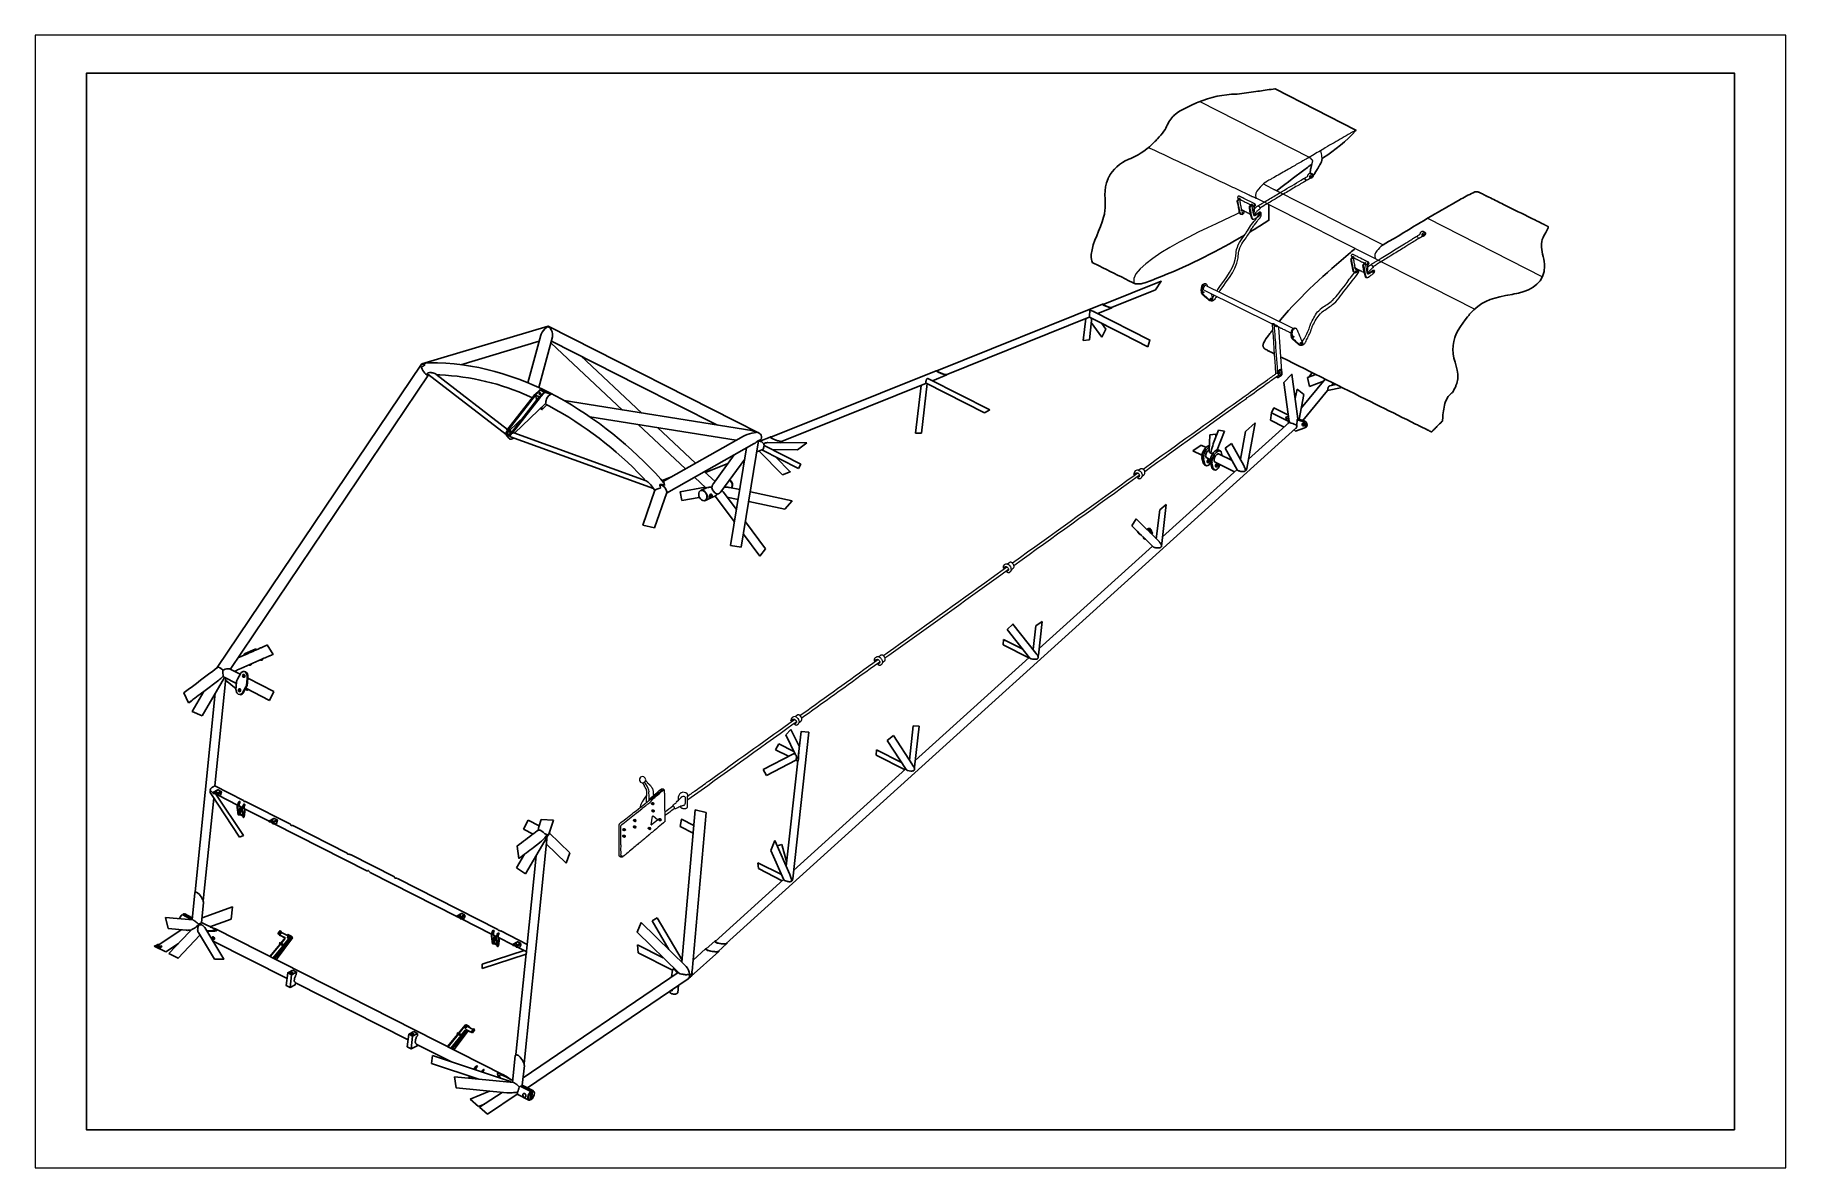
# Paper-space layout 'DX10' of a CAD drawing. Extents: x 0 to 34, y 0 to 22.
# The model-space entities are those that its viewports show. They can reach past a viewport. Long polylines and large blocks are cut down to what shows.
import ezdxf

# ---------------------------------------------------------------- set-up
doc = ezdxf.new("R2010")
doc.units = 0
doc.header["$LTSCALE"] = 0.3
doc.header["$MEASUREMENT"] = 0
doc.layers.get('Defpoints').update_dxf_attribs({"linetype": 'CONTINUOUS'})
doc.layers.add('1', color=1, linetype='CONTINUOUS')
doc.layers.add('TB Border', color=9, linetype='CONTINUOUS')

msp = doc.modelspace()

# ---------------------------------------------------------------- linework, layer by layer
at = {"layer": '1', "color": 41}
for p, q in [((35.53, 83.4), (36.4, 85.12)), ((133.8, 73.77), (134.41, 74.98)), ((84.86, 58.38), (85.74, 60.11))]:
    msp.add_line(p, q, dxfattribs=at)
at = {"layer": '1', "color": 41, "lineweight": 25}
for points in [[(223.31, 201.11), (223.36, 201.11), (223.38, 201.14), (223.43, 201.14)], [(227.06, 201.64), (227.42, 201.68), (227.75, 201.73)], [(230.76, 202.14), (230.79, 202.17), (230.81, 202.16), (246.5, 194.15), (246.39, 194)], [(215.27, 199.33), (215.56, 199.45), (215.87, 199.58)], [(209.2, 193.92), (209.42, 194.23)], [(210.74, 196.54), (210.79, 196.61), (210.87, 196.69), (210.95, 196.76), (211.03, 196.86), (211.1, 196.94), (211.26, 197.09), (211.36, 197.17)], [(207.43, 191.9), (207.61, 192.08), (207.77, 192.25), (207.95, 192.46)], [(202.24, 188.4), (202.42, 188.47), (202.6, 188.57), (202.75, 188.65), (202.93, 188.72)], [(239.51, 187.37), (239.45, 187.32), (239.43, 187.27), (239.38, 187.19)], [(240.22, 188.82), (240.12, 188.75), (240.02, 188.7), (239.94, 188.65)], [(198.35, 184.72), (198.41, 184.85), (198.48, 184.98)], [(239.11, 186.71), (239.03, 186.61), (238.98, 186.51)], [(265.85, 180.17), (266.39, 180.47), (266.91, 180.77)], [(269.6, 182.13), (269.65, 182.13), (269.7, 182.16), (269.75, 182.16), (269.83, 182.18), (270.01, 182.18), (270.09, 182.15), (270.19, 182.15), (270.27, 182.12), (270.37, 182.07), (270.47, 182.04)], [(270.75, 181.88), (270.78, 181.88), (270.83, 181.85), (270.85, 181.83)], [(271.72, 181.4), (271.79, 181.38), (272, 181.27), (272.07, 181.22), (272.17, 181.16), (272.3, 181.14)], [(197.5, 177.25), (197.53, 177.45), (197.64, 177.81), (197.67, 178.02), (197.73, 178.37)], [(229.55, 179.67), (229.55, 179.64)], [(229.6, 176.64), (229.6, 176.62), (228.69, 176.04), (227.76, 175.47), (227.29, 175.2), (226.83, 174.9), (226.36, 174.62), (225.87, 174.35)], [(251.75, 171.87), (252.3, 172.17), (252.84, 172.5), (253.9, 173.12), (254.99, 173.77)], [(282.9, 175.85), (283.01, 175.82), (283.08, 175.77), (283.16, 175.74), (283.23, 175.69), (283.29, 175.66), (283.36, 175.64), (283.41, 175.61), (283.49, 175.56), (283.54, 175.53), (283.59, 175.53), (283.64, 175.5), (283.67, 175.48), (283.72, 175.45), (283.74, 175.45), (283.77, 175.42), (283.79, 175.4), (283.85, 175.4), (283.87, 175.37), (283.84, 175.27), (283.82, 175.14), (283.76, 175.04)], [(282.53, 172.04), (282.53, 171.83)], [(195.09, 169.49), (195.1, 169.96)], [(283.08, 168.1), (283.08, 167.97), (283.1, 167.85), (283.1, 167.72)], [(207.54, 163.12), (208.68, 164.8), (197.39, 160.27)], [(165.09, 147.37), (197.29, 160.33)], [(197.49, 160.3), (197.37, 160.33), (197.26, 160.33), (197.29, 160.3)], [(197.44, 160.3), (197.39, 160.27), (197.39, 160.25), (197.44, 160.22)], [(207.54, 163.12), (199, 159.66)], [(278.08, 162.5), (277.67, 162.4), (277.23, 162.33), (276.82, 162.24), (275.97, 162.1), (275.56, 162)], [(166.95, 146.64), (194.71, 157.83)], [(194.04, 157.56), (193.55, 153.29)], [(194.76, 157.81), (194.71, 157.83), (194.68, 157.83), (194.76, 157.81), (194.83, 157.78)], [(195.16, 157.16), (194.73, 153.4)], [(201.29, 154.51), (194.76, 157.81)], [(195.57, 158.9), (195.22, 159.06), (195.01, 159.11), (194.81, 159.14)], [(194.81, 159.14), (194.81, 159.14)], [(194.94, 157.73), (194.96, 157.7), (195.01, 157.67), (195.04, 157.62), (195.09, 157.57), (195.09, 157.52), (195.14, 157.44), (195.14, 157.36), (195.16, 157.29), (195.16, 157.16)], [(197.15, 153.94), (195.1, 156.75)], [(206.07, 152.07), (206.5, 153.37), (195.55, 158.92)], [(196.36, 158.5), (199.1, 159.6)], [(197.15, 153.94), (197.92, 155.49), (197.12, 156.61)], [(198.94, 159.66), (198.97, 159.68)], [(199.05, 159.63), (199.1, 159.63), (199.07, 159.66), (199.02, 159.71)], [(231.62, 156.99), (231.86, 157.27)], [(268.57, 158.38), (268.39, 158.15), (268.18, 157.9)], [(89.66, 156.08), (65.12, 148.74)], [(87.89, 153.14), (72.66, 148.58)], [(88.22, 154.34), (85.7, 145.07)], [(90.5, 153.97), (87.84, 144.14)], [(88.3, 154.54), (88.22, 154.34)], [(89.5, 155.96), (89.3, 155.81)], [(89.71, 155.9), (89.61, 155.93), (89.5, 155.96)], [(130.49, 135.37), (89.66, 156.08)], [(89.84, 155.9), (89.71, 155.9)], [(90.01, 155.69), (89.84, 155.9)], [(122.49, 136.85), (107.13, 144.63), (90.3, 153.17)], [(90.47, 153.97), (90.5, 154.2)], [(194.73, 153.4), (193.55, 153.29)], [(206.07, 152.07), (201.29, 154.51)], [(229.94, 154.84), (229.97, 154.89), (230, 154.91), (230.02, 154.97), (230.07, 154.99), (230.1, 155.04), (230.1, 155.07), (230.18, 155.14), (230.23, 155.24), (230.26, 155.27), (230.28, 155.29), (230.28, 155.32), (230.31, 155.32)], [(90.19, 152.79), (104.1, 139.78)], [(95.97, 150.31), (107.83, 139.2)], [(229.34, 151.36), (229.32, 151.36), (229.29, 151.39), (229.27, 151.39), (229.17, 151.44)], [(229.65, 151.2), (229.62, 151.23), (229.57, 151.23)], [(230.62, 150.72), (230.31, 150.88), (230.18, 150.94), (230.03, 151.02)], [(265.37, 152.33), (265.34, 152.15), (265.33, 151.61)], [(25.38, 89.8), (65.02, 148.66)], [(27.91, 89.42), (66.42, 146.59)], [(65.65, 148.5), (65.5, 148.42), (65.34, 148.32), (65.19, 148.25), (65.03, 148.15)], [(65.03, 148.15), (65.06, 148.1), (65.06, 148.02)], [(66.53, 148.92), (65.89, 148.88), (65.74, 148.88), (65.58, 148.86), (65.58, 148.83), (65.61, 148.81), (65.61, 148.68), (65.63, 148.63), (65.63, 148.57), (65.65, 148.5)], [(65.68, 146.96), (65.7, 146.91), (65.75, 146.85), (65.8, 146.8), (65.85, 146.78), (65.91, 146.72), (66.11, 146.62), (66.16, 146.62), (66.18, 146.59), (66.29, 146.59)], [(66.37, 147.02), (66.27, 146.97), (66.27, 146.95), (66.24, 146.95), (66.24, 146.92), (66.22, 146.9), (66.21, 146.82), (66.24, 146.79), (66.24, 146.77), (66.26, 146.74), (66.29, 146.74)], [(66.29, 146.74), (81.5, 135.02)], [(66.29, 146.59), (66.47, 146.59)], [(67.06, 147.01), (66.94, 147.04), (66.86, 147.04)], [(81.77, 136.01), (67.85, 146.74), (67.8, 146.79)], [(164.98, 147.42), (132.86, 134.49)], [(167.05, 146.59), (164.26, 145.46)], [(165.21, 147.42), (165.01, 147.42), (164.98, 147.4), (165.01, 147.37)], [(165.14, 147.37), (165.09, 147.37), (165.11, 147.34)], [(166.87, 146.67), (166.92, 146.67)], [(166.97, 146.62), (167.02, 146.62), (167.02, 146.64), (166.97, 146.69)], [(232.52, 145.15), (234.06, 146.74), (235.22, 138.08)], [(238.73, 146.69), (237.07, 146.07)], [(237.96, 147.06), (237.41, 146.22)], [(238.65, 146.71), (238.6, 146.64)], [(87.05, 142.77), (88.01, 143.73)], [(87.17, 142.69), (88.14, 143.65), (88.01, 143.73), (89.21, 143.4), (89.34, 143.32), (88.14, 143.65)], [(87.41, 141.66), (87.17, 142.69), (88.14, 143.65)], [(87.17, 142.69), (87.91, 142.32), (88.87, 143.27), (88.14, 143.65)], [(87.91, 142.32), (88.87, 143.27)], [(88.06, 142.24), (89.03, 143.22), (88.87, 143.27), (90.07, 142.95), (90.23, 142.89), (89.03, 143.22)], [(89.34, 143.32), (89.23, 143.27), (89.1, 143.19)], [(90.2, 142.87), (90.07, 142.82)], [(162.81, 144.89), (134.92, 133.66)], [(162.04, 144.57), (160.98, 135.31)], [(163.25, 144.91), (162.13, 135.32)], [(163.02, 145.02), (162.97, 144.97), (162.89, 144.92), (162.81, 144.89)], [(174.38, 139.25), (163.02, 145.02), (162.99, 145.05), (162.99, 145.07)], [(163, 145.28), (163, 145.35), (163.03, 145.43), (163.03, 145.51), (163.05, 145.58), (163.08, 145.66), (163.11, 145.74), (163.13, 145.76), (163.16, 145.79), (163.19, 145.81), (163.19, 145.84), (163.24, 145.86), (163.26, 145.86), (163.29, 145.89), (163.32, 145.89)], [(163.32, 145.89), (163.39, 145.88), (163.47, 145.86), (163.62, 145.8)], [(163.62, 145.8), (175.39, 139.83)], [(232.52, 145.15), (233.54, 137.57)], [(234.7, 142.04), (235.06, 143.85)], [(235.06, 143.85), (236.4, 142.8)], [(235.45, 138), (236.4, 142.8)], [(235.87, 140.12), (240.53, 145.78)], [(236.19, 137.78), (240.98, 143.6)], [(237.07, 146.07), (237.46, 144.37)], [(240.19, 145.38), (237.46, 144.37)], [(240.98, 143.6), (240.98, 143.67), (241.01, 143.7), (241.01, 143.83), (241.04, 143.88), (241.04, 143.95), (241.07, 144.06), (241.09, 144.13), (241.09, 144.18), (241.12, 144.21), (241.15, 144.23), (241.15, 144.28), (241.17, 144.31), (241.2, 144.34), (241.23, 144.39), (241.33, 144.44), (241.36, 144.46), (241.41, 144.49), (242.67, 144.72)], [(240.98, 143.6), (243.81, 144.16)], [(241.74, 144.53), (242.13, 144.99)], [(265.5, 143.63), (265.42, 143.48), (265.21, 143.18), (265.13, 143.1), (265.05, 143.05), (264.97, 143), (264.92, 142.92), (264.77, 142.8), (264.66, 142.67), (264.53, 142.52), (264.43, 142.39)], [(266.09, 144.96), (266.03, 144.83), (265.98, 144.68), (265.92, 144.55), (265.87, 144.4)], [(82.69, 135.33), (88.06, 142.24), (87.91, 142.32), (82.53, 135.41), (82.69, 135.33), (82.74, 135.28)], [(83.07, 135.32), (89.2, 141.14)], [(89.4, 140.8), (88.48, 139.87), (88.08, 140.06)], [(88.36, 140.33), (88.48, 139.87)], [(89.23, 141.63), (89.2, 141.45)], [(89.2, 141.45), (89.2, 141.14)], [(129.16, 135.78), (92.74, 141.62)], [(175.39, 139.83), (174.38, 139.25)], [(229.93, 137.84), (230.08, 139.24), (230.56, 140.18), (233.38, 138.78)], [(263.48, 139.62), (263.42, 139.23), (263.39, 138.85), (263.36, 138.44), (263.29, 137.64), (263.27, 137.64), (263.24, 137.62), (263.24, 137.59), (263.21, 137.59), (263.19, 137.57)], [(84.97, 138.52), (82.13, 135.83)], [(126.13, 133.94), (97.72, 138.48)], [(107.13, 136.96), (116.31, 128.39)], [(110.86, 136.38), (118.23, 129.48)], [(124.18, 36.19), (234.85, 136.24)], [(225.04, 128.05), (225.09, 128.05), (225.17, 128.12), (225.25, 128.27), (225.28, 128.35), (225.28, 128.43), (226.95, 137.3)], [(226.95, 137.3), (225.07, 135.61)], [(225.62, 130.24), (233.54, 137.39)], [(232.55, 136.48), (229.93, 137.84)], [(230.08, 139.24), (233.57, 137.49)], [(233.43, 138.39), (233.33, 138.44), (233.17, 138.45), (233.04, 138.42), (232.94, 138.4), (232.89, 138.32), (232.86, 138.25), (232.91, 138.2), (232.99, 138.14), (233.12, 138.09), (233.24, 138.09), (233.37, 138.11), (233.48, 138.16)], [(233.57, 137.44), (233.46, 137.42), (233.38, 137.34), (233.33, 137.26), (233.28, 137.14)], [(233.59, 137.36), (233.49, 137.31), (233.41, 137.24)], [(233.54, 137.52), (233.57, 137.49), (233.57, 137.47), (233.57, 137.41)], [(233.57, 137.57), (233.57, 137.54), (233.59, 137.49)], [(233.57, 137.39), (233.62, 137.36)], [(234.49, 135.91), (234.74, 135.68), (236.55, 136.34), (236.65, 136.39)], [(234.8, 136.19), (234.88, 136.26), (234.93, 136.37), (234.96, 136.47), (234.99, 136.59), (234.99, 136.72), (234.97, 136.88)], [(234.81, 136.91), (234.99, 136.85)], [(234.97, 136.88), (235, 137.11), (235.06, 137.62), (235.06, 137.88), (235.11, 137.93), (235.17, 138.03), (235.19, 138.05)], [(235.09, 137.88), (236.21, 137.55)], [(235.19, 138.08), (236.44, 137.7)], [(236.34, 137.47), (236.18, 137.52)], [(236.21, 137.55), (236.44, 137.7)], [(236.31, 137.16), (236.3, 137.09), (236.35, 136.98), (236.4, 136.9), (236.48, 136.85)], [(236.57, 137.62), (236.44, 137.67)], [(236.62, 136.36), (236.86, 136.51), (236.94, 136.59)], [(261.44, 135.78), (261.39, 135.75), (261.34, 135.7), (261.31, 135.65), (261.28, 135.63), (261.26, 135.63), (261.23, 135.6), (261.23, 135.58), (261.2, 135.55), (261.18, 135.55), (261.18, 135.53), (261.15, 135.53), (261.13, 135.55), (261.1, 135.55), (261.08, 135.58), (261.03, 135.61), (260.97, 135.61), (260.92, 135.63), (260.87, 135.69), (260.8, 135.71), (260.72, 135.74), (260.62, 135.79), (260.54, 135.85), (260.44, 135.9), (260.34, 135.93), (260.24, 136)], [(262.22, 136.59), (262.04, 136.38), (261.94, 136.28), (261.83, 136.21)], [(81.5, 134.99), (82, 134.29)], [(81.69, 135.78), (81.64, 135.86)], [(81.77, 135.76), (81.74, 135.76), (81.69, 135.78)], [(82.03, 134.29), (82.1, 134.21)], [(82.37, 134.95), (82.34, 134.9), (82.29, 134.85), (82.27, 134.8), (82.24, 134.77), (82.24, 134.72), (82.21, 134.7), (82.21, 134.64), (82.24, 134.62)], [(82.24, 134.62), (82.24, 134.59), (82.26, 134.59), (82.31, 134.57), (82.34, 134.57)], [(82.34, 134.57), (110.07, 124.52)], [(82.46, 135.67), (82.48, 135.59)], [(82.48, 135.59), (82.54, 135.54), (82.56, 135.46)], [(82.53, 135.41), (82.56, 135.36), (82.56, 135.33), (82.53, 135.28)], [(82.56, 135.46), (82.58, 135.46)], [(82.58, 135.46), (82.58, 135.46)], [(82.99, 135.32), (82.92, 135.35), (82.86, 135.33), (82.81, 135.3), (82.74, 135.25), (82.66, 135.3), (82.58, 135.33)], [(82.8, 134.28), (82.9, 134.35)], [(108.68, 126.06), (108.66, 126.06), (82.99, 135.35)], [(111.94, 125.9), (127.58, 134.73)], [(112.64, 123.66), (129.63, 133.26)], [(127.13, 113.15), (130.51, 133.78), (130.51, 133.84), (130.49, 133.84), (130.49, 133.86), (130.46, 133.86), (130.44, 133.84), (130.41, 133.84), (130.36, 133.79), (130.31, 133.79), (130.26, 133.74), (130.2, 133.66)], [(127.81, 134.83), (127.58, 134.73)], [(129.88, 135.54), (129.88, 135.57), (129.9, 135.59), (129.7, 135.65), (129.52, 135.7), (129.34, 135.75), (129.16, 135.78)], [(129.81, 133.36), (129.73, 133.31), (129.63, 133.26)], [(129.64, 135.36), (129.98, 135.41), (129.93, 135.49), (129.85, 135.54)], [(130.51, 133.76), (130.54, 133.76)], [(131.1, 133.62), (130.97, 133.67), (130.82, 133.7), (130.51, 133.71)], [(132.76, 134.54), (130.74, 133.73)], [(131.15, 133.59), (131.1, 133.62)], [(131.12, 132.03), (131.17, 132.05), (131.23, 132.05), (131.25, 132.08), (131.28, 132.08), (131.33, 132.13), (131.36, 132.13), (131.36, 132.15), (131.38, 132.15), (131.38, 132.18), (131.41, 132.2), (131.46, 132.36), (131.46, 132.43), (131.49, 132.54), (131.52, 132.61), (131.52, 132.79), (131.55, 132.82), (131.55, 132.84), (131.57, 132.87), (131.68, 132.82)], [(131.57, 132.87), (131.55, 132.97), (131.5, 133.13), (131.48, 133.2), (131.45, 133.28)], [(131.53, 133.25), (131.48, 133.2)], [(138.27, 128.42), (138.69, 129.26), (131.68, 132.82)], [(139.84, 133.39), (132.3, 133.45), (132.2, 133.45)], [(132.96, 134.54), (132.86, 134.56), (132.76, 134.57), (132.73, 134.54), (132.73, 134.49), (132.81, 134.44)], [(132.91, 134.51), (132.86, 134.49), (132.86, 134.46)], [(135.07, 133.6), (134.64, 133.43)], [(134.92, 133.66), (134.95, 133.68)], [(135.02, 133.6), (135.07, 133.63), (135.07, 133.65), (135.02, 133.71)], [(139.84, 133.39), (138.05, 132.06)], [(160.98, 135.31), (162.13, 135.32)], [(216.44, 132.99), (214.83, 131.89)], [(217.38, 132.51), (216.44, 132.99)], [(218.02, 132.86), (217.84, 132.81)], [(218.02, 132.61), (217.86, 132.51)], [(218.11, 134.99), (217.98, 131.84)], [(218.11, 134.99), (219.27, 135.07), (219.26, 134.46)], [(218.85, 133.41), (219.79, 135.86)], [(219.55, 132.04), (220.97, 135.68)], [(219.79, 135.86), (220.97, 135.68)], [(221.12, 132.35), (222.34, 133.3)], [(224.73, 129.03), (222.34, 133.3)], [(225.07, 135.61), (224.06, 130.22)], [(124.54, 129.37), (120.22, 127.63)], [(121.59, 125.3), (125.77, 131.07)], [(123.16, 123.86), (123.19, 123.88), (127.81, 130.27)], [(128.15, 132.41), (125.06, 113.49)], [(131.12, 132.03), (130.17, 131.64)], [(135.12, 127.17), (130.58, 131.81)], [(138.27, 128.42), (131.12, 132.03)], [(133.12, 132.1), (138.05, 132.06)], [(135.12, 127.17), (136.64, 127.81), (133.87, 130.62)], [(216.58, 130.99), (214.83, 131.89)], [(216.6, 130.68), (216.62, 130.48)], [(216.9, 130.32), (216.6, 130.45)], [(216.9, 130.32), (217.17, 129.24), (216.89, 129.39), (216.6, 130.45)], [(216.89, 129.39), (216.91, 129.32), (216.96, 129.24), (217.06, 129.13)], [(216.91, 130.5), (216.93, 130.32)], [(217.19, 129.23), (217.24, 129.11)], [(218.21, 130.17), (217.39, 130.56)], [(217.44, 130.54), (217.55, 130.51)], [(217.61, 129.92), (217.67, 130), (217.72, 130.1)], [(217.85, 130.22), (217.93, 130.27), (217.85, 130.25)], [(218.01, 132.07), (217.88, 131.99)], [(218.28, 131.45), (218.23, 131.45), (218.18, 131.47), (218.13, 131.53), (218.1, 131.53), (218.08, 131.55), (218.05, 131.6), (218.03, 131.63), (218.03, 131.66), (218, 131.68), (218, 131.76), (217.98, 131.79), (217.98, 131.84)], [(218.14, 129.37), (218.25, 129.55)], [(218.22, 129.63), (218.53, 129.49)], [(218.51, 128.57), (218.22, 129.63)], [(218.23, 129.86), (218.25, 129.65)], [(218.33, 131.39), (218.28, 131.45)], [(218.53, 129.67), (218.55, 129.49)], [(218.79, 128.41), (218.53, 129.49)], [(218.69, 131.34), (218.64, 131.34)], [(219.94, 131.21), (219.87, 131.27), (219.74, 131.27), (219.61, 131.24), (219.48, 131.14), (219.35, 131.02), (219.22, 130.87), (219.11, 130.66), (219.03, 130.49), (218.95, 130.28), (218.95, 129.92), (219, 129.79), (219.07, 129.72), (219.17, 129.69)], [(222.91, 127.78), (219.02, 129.74)], [(219.24, 129.1), (219.29, 129.17), (219.35, 129.27)], [(219.48, 129.4), (219.55, 129.45), (219.48, 129.43)], [(219.88, 131.98), (219.73, 132.04)], [(222.44, 129.96), (219.82, 131.29)], [(219.88, 132.01), (220.19, 131.85)], [(220.03, 129.01), (220.09, 129.21)], [(220.45, 130.95), (220.46, 131.18)], [(221.12, 132.35), (223.46, 128.15), (223.45, 128.13), (223.48, 128.13), (223.51, 128.1)], [(111.53, 126.34), (112.06, 125.74)], [(113.41, 126.75), (111.76, 126.08)], [(118.08, 126.74), (120.33, 124.63)], [(120, 127.81), (122.04, 125.9)], [(125.05, 126.13), (124.92, 126.26)], [(208.95, 115.14), (223.41, 128.23)], [(217.37, 128.98), (217.06, 129.11)], [(218.69, 128.31), (218.59, 128.42), (218.54, 128.49), (218.51, 128.57), (218.79, 128.41)], [(218.69, 128.29), (218.99, 128.15)], [(218.82, 128.41), (218.87, 128.28)], [(224.14, 127.86), (224.27, 127.86), (224.37, 127.83)], [(225.02, 128.05), (224.97, 128.23), (224.95, 128.41), (224.9, 128.56), (224.82, 128.74), (224.78, 128.9), (224.7, 129.03)], [(224.96, 127.95), (224.99, 127.97), (225.02, 127.97), (225.02, 128.02), (225.04, 128.05)], [(110.29, 116.93), (108.05, 117.43), (110.37, 124.21)], [(109.37, 125.48), (109.59, 125.25), (109.79, 124.99), (109.84, 124.91), (109.89, 124.86), (109.92, 124.78), (109.97, 124.73), (110.02, 124.62), (110.04, 124.6), (110.04, 124.55), (110.07, 124.55), (110.07, 124.52), (110.37, 124.18)], [(110.29, 116.93), (112.67, 123.78)], [(110.37, 124.21), (110.47, 124.31), (110.53, 124.33), (110.6, 124.36), (110.65, 124.38), (110.73, 124.41)], [(111.14, 124.53), (111.45, 124.6)], [(111.45, 124.6), (111.38, 124.99), (111.33, 125.17), (111.31, 125.35)], [(111.31, 125.35), (111.44, 125.34)], [(112.11, 125.72), (112.06, 125.74)], [(112.16, 125.23), (112.26, 125.18), (112.26, 125.28)], [(115.57, 122.19), (115.26, 123.89), (120.12, 124.81)], [(115.57, 122.19), (118.96, 122.83)], [(119.58, 124.18), (119.4, 124.18), (119.24, 124.13), (119.09, 124.03), (118.98, 123.91)], [(119.22, 124.13), (119.29, 124.16)], [(119.53, 124.28), (119.47, 124.28), (119.4, 124.26), (119.27, 124.13)], [(119.29, 124.16), (120.53, 124.72)], [(119.55, 124.31), (119.55, 124.28)], [(120.16, 122.24), (121.09, 122.66)], [(120.88, 122.8), (120.88, 122.77), (120.91, 122.74), (121.11, 122.64)], [(120.97, 123.23), (121.02, 123.33), (121.02, 123.36), (121.05, 123.38), (121.07, 123.38), (121.1, 123.41), (121.13, 123.43), (121.28, 123.43)], [(121.28, 123.43), (121.46, 123.32)], [(121.4, 122.79), (122.15, 123.13)], [(121.62, 125.27), (121.54, 125.17), (121.49, 125.04), (121.46, 124.94), (121.41, 124.81)], [(121.43, 124.81), (121.43, 124.66)], [(122.04, 123.08), (125.8, 118.07)], [(122.46, 123.46), (122.41, 123.38), (122.36, 123.33), (122.33, 123.28), (122.25, 123.21), (122.2, 123.18), (122.15, 123.13)], [(122.33, 123.51), (122.46, 123.46)], [(122.56, 123.48), (122.46, 123.46)], [(123.37, 124.14), (123.45, 124.08), (123.5, 124.01), (123.62, 123.88), (126.18, 120.45)], [(123.97, 124.79), (123.84, 124.77)], [(124.35, 122.89), (126.52, 122.42)], [(124.71, 124.76), (124.82, 124.75), (126.84, 124.33)], [(125.3, 124.67), (125.38, 124.79)], [(128.91, 123.89), (137.03, 122.18)], [(119.93, 122.17), (120.08, 122.22), (120.24, 122.32)], [(120.08, 122.19), (120.16, 122.24)], [(128.59, 122), (135.62, 120.51)], [(137.03, 122.18), (135.62, 120.51)], [(207.73, 114.75), (208.4, 120.41)], [(209.67, 121.44), (208.4, 120.41)], [(209.67, 121.44), (208.8, 113.84), (208.79, 113.79), (208.77, 113.74), (208.77, 113.69), (208.72, 113.66)], [(127.56, 115.7), (130.74, 111.42)], [(127.93, 118.08), (131.84, 112.86)], [(203.83, 118.67), (202.98, 117.32)], [(202.98, 117.32), (207.09, 113.25), (207.09, 113.23), (207.12, 113.2), (207.14, 113.2), (207.17, 113.17), (207.22, 113.15), (207.3, 113.12), (207.37, 113.09), (207.45, 113.07), (207.53, 113.07), (207.6, 113.04)], [(203.83, 118.67), (208.26, 114.26), (208.29, 114.21)], [(204.07, 116.18), (204.09, 116.2)], [(204.5, 115.81), (204.44, 115.76), (204.09, 116.18), (204.07, 116.18), (204.42, 115.74)], [(204.12, 116.2), (204.09, 116.18)], [(204.42, 115.74), (204.47, 115.68), (204.52, 115.66), (204.62, 115.65)], [(204.44, 115.76), (204.52, 115.68), (204.6, 115.68)], [(204.57, 115.63), (204.82, 115.5)], [(204.62, 115.71), (204.62, 115.68)], [(204.62, 115.68), (204.65, 115.68)], [(204.67, 115.65), (204.65, 115.63)], [(206.45, 116.06), (206.18, 116.76), (205.92, 116.56)], [(206.56, 116.7), (206.49, 116.78), (206.38, 116.8), (206.28, 116.81), (206.2, 116.76)], [(206.53, 116.03), (206.47, 116.03)], [(206.55, 115.95), (206.6, 115.95), (206.53, 116.03)], [(206.86, 115.92), (206.78, 115.98), (206.7, 116.03), (206.63, 116.03), (206.55, 116.01)], [(206.86, 115.95), (206.56, 116.72), (206.69, 116.57), (206.98, 115.79)], [(206.78, 115.87), (206.75, 115.93), (206.7, 115.95), (206.6, 115.95)], [(206.86, 115.95), (206.98, 115.79), (206.9, 115.74), (206.78, 115.9)], [(125.06, 113.49), (127.13, 113.15)], [(131.84, 112.86), (130.74, 111.42)], [(184.98, 93.48), (206.97, 113.36)], [(205.3, 114.85), (205.2, 115.11)], [(205.3, 115), (205.3, 114.9), (205.35, 114.8)], [(205.47, 114.61), (205.35, 114.77)], [(205.43, 114.85), (205.55, 114.69)], [(205.48, 114.85), (205.55, 114.69), (205.47, 114.61)], [(208.17, 113.03), (208.27, 113.03), (208.35, 113.05), (208.4, 113.05), (208.45, 113.08), (208.5, 113.07), (208.55, 113.1), (208.6, 113.12), (208.63, 113.17), (208.66, 113.2), (208.68, 113.23), (208.71, 113.25), (208.71, 113.28), (208.73, 113.3), (208.74, 113.38), (208.76, 113.43), (208.76, 113.51), (208.74, 113.58), (208.72, 113.66)], [(208.69, 113.69), (208.72, 113.69), (208.72, 113.66)], [(185.56, 98.73), (184.31, 97.9)], [(184.83, 92.17), (185.56, 98.73)], [(178.08, 95.21), (177.99, 94.19)], [(181.8, 93.33), (178.08, 95.21)], [(178.76, 97.15), (183.13, 91.64), (183.15, 91.61), (183.18, 91.61)], [(183.8, 93.29), (184.31, 97.9)], [(29.41, 91.65), (30.18, 92), (30.93, 92.32)], [(30.57, 92.17), (30.76, 92.48)], [(30.81, 92.5), (30.76, 92.48), (30.75, 92.35), (30.78, 92.27)], [(30.78, 92.24), (30.78, 92.3)], [(30.78, 92.3), (30.8, 92.27)], [(32.77, 93.36), (30.81, 92.53)], [(30.86, 92.45), (30.83, 92.42), (30.81, 92.37), (30.81, 92.35), (30.83, 92.3)], [(30.81, 92.37), (30.86, 92.45)], [(30.86, 92.29), (30.83, 92.32)], [(32.67, 93.08), (32.8, 93.31), (30.86, 92.45)], [(33.03, 93.28), (32.98, 93.34), (32.9, 93.36), (32.82, 93.39), (32.75, 93.36)], [(33, 93.23), (32.98, 93.26), (32.93, 93.28), (32.9, 93.31), (32.8, 93.31)], [(32.98, 93.23), (32.98, 93.26)], [(33.05, 93.28), (33.05, 93.26)], [(33.65, 93.53), (33.8, 93.58), (33.93, 93.63), (34.04, 93.7)], [(34.55, 93.92), (34.65, 93.95), (34.71, 94), (34.78, 94.02), (34.89, 94.07), (34.94, 94.07), (34.97, 94.1), (34.99, 94.1), (35.02, 94.12), (35.04, 94.12), (35.04, 94.15), (35.09, 94.15), (35.09, 94.17)], [(35.09, 94.17), (36.22, 92.33), (36.19, 92.33), (36.17, 92.31), (36.14, 92.31), (36.11, 92.28), (36.09, 92.28), (36.04, 92.26), (36.01, 92.26), (35.96, 92.23), (35.93, 92.21), (35.73, 92.11), (35.65, 92.08), (35.6, 92.06), (35.52, 92.03)], [(182.97, 91.67), (177.99, 94.19)], [(184.75, 91.99), (184.77, 92.02), (184.8, 92.07), (184.8, 92.12), (184.83, 92.17)], [(25.38, 89.77), (25.38, 89.75), (25.4, 89.75)], [(26.37, 89.37), (26.5, 89.24), (26.49, 89.16)], [(26.65, 89.34), (26.5, 89.24)], [(27.35, 89.53), (27.27, 89.54), (27.17, 89.51)], [(27.71, 89.53), (27.73, 89.5), (27.76, 89.5), (29.82, 88.47)], [(29.95, 88.69), (29.29, 87.53)], [(30.05, 88.82), (29.97, 88.69)], [(30.49, 89.04), (30.39, 89.02)], [(30.53, 88.45), (30.48, 88.4), (30.43, 88.33), (30.4, 88.25), (30.4, 88.15), (30.42, 88.07), (30.47, 87.99), (30.55, 87.94), (30.63, 87.91)], [(30.65, 89.04), (30.49, 89.02)], [(31.49, 90.28), (31.62, 90.23), (31.72, 90.23), (31.82, 90.25), (31.9, 90.3), (31.98, 90.4), (32.01, 90.51)], [(31.87, 90.25), (31.82, 90.23)], [(31.87, 90.28), (31.95, 90.3), (32, 90.38), (32.06, 90.53)], [(33.69, 91.25), (33.81, 91.19), (33.91, 91.19), (34.02, 91.21), (34.1, 91.26), (34.17, 91.37), (34.2, 91.47)], [(34.09, 91.21), (34.02, 91.19)], [(34.07, 91.24), (34.15, 91.26), (34.2, 91.34), (34.25, 91.49)], [(160.93, 71.74), (183.05, 91.74)], [(184.3, 91.39), (184.4, 91.39), (184.46, 91.41)], [(22.47, 80.39), (20.54, 81.27), (22.76, 85.13)], [(22.47, 80.39), (26.78, 87.85)], [(26.53, 88.09), (26.11, 87.68), (25.88, 87.51), (25.77, 87.41), (25.67, 87.33), (22.76, 85.13)], [(24.9, 66.78), (24.93, 66.78), (27.06, 87.69)], [(26.53, 88.11), (26.53, 88.09)], [(26.53, 88.09), (26.58, 87.98), (26.65, 87.91)], [(26.65, 87.91), (26.68, 87.9), (26.7, 87.88)], [(26.7, 87.88), (29.09, 86.66)], [(29.05, 85.63), (27, 87.34)], [(27.06, 87.72), (27.06, 87.69)], [(29.02, 85.48), (29.12, 86.94)], [(29.05, 85.48), (29.04, 85.3)], [(29.29, 87.5), (29.18, 87.25), (29.15, 87.09), (29.15, 86.94)], [(29.74, 85.62), (29.69, 85.57), (29.64, 85.49), (29.61, 85.42), (29.61, 85.32), (29.63, 85.24), (29.68, 85.16), (29.76, 85.11), (29.83, 85.08)], [(30.29, 84.84), (30.95, 86.01), (31.08, 86.03), (30.42, 84.87)], [(30.4, 88.17), (30.73, 87.99)], [(30.82, 85.58), (31.17, 85.39)], [(30.84, 85.63), (31.15, 85.47), (31.23, 85.54)], [(30.92, 85.75), (35.53, 83.4)], [(30.95, 86.04), (31.06, 86.29), (31.09, 86.44), (31.09, 86.6)], [(31.08, 86.06), (31.19, 86.31), (31.22, 86.47), (31.22, 86.62)], [(31.22, 88.06), (31.12, 86.6), (31.25, 86.6)], [(31.17, 85.47), (31.23, 85.44), (31.25, 85.44), (31.28, 85.47), (31.25, 85.49)], [(31.19, 88.06), (31.2, 88.24)], [(31.2, 85.42), (31.28, 85.39), (31.33, 85.39), (31.35, 85.41), (31.33, 85.47)], [(31.22, 88.06), (31.32, 88.08)], [(31.23, 85.6), (31.25, 85.49)], [(31.32, 88.08), (31.25, 86.6)], [(31.3, 88.08), (31.3, 88.26)], [(31.3, 85.54), (31.33, 85.47), (31.38, 85.52)], [(31.32, 87.7), (36.4, 85.12)], [(31.43, 85.49), (31.33, 85.39)], [(20, 83.05), (19.92, 82.97), (19.82, 82.92)], [(19.98, 83.02), (19.95, 83.02), (19.95, 82.99), (20.03, 83.07), (20.08, 83.1), (20.13, 83.15), (20.18, 83.17), (20.29, 83.27), (20.39, 83.35), (20.44, 83.37), (20.55, 83.47), (20.57, 83.47), (20.6, 83.5), (20.55, 83.45), (20.52, 83.45), (20.42, 83.35), (20.37, 83.32), (20.31, 83.27)], [(21.11, 46.2), (25.01, 84.78)], [(29.98, 84.51), (29.85, 84.52)], [(29.98, 84.54), (30.11, 84.56), (30.21, 84.64), (30.32, 84.74), (30.39, 84.84)], [(30.19, 84.72), (30.27, 84.84)], [(30.29, 84.84), (30.42, 84.87)], [(159.78, 71.81), (160.53, 78.44)], [(161.69, 78.42), (160.53, 78.44)], [(160.78, 70.43), (161.69, 78.42)], [(137.37, 73.48), (134.41, 74.98)], [(136.75, 77.75), (135.77, 76.68)], [(135.77, 76.68), (137.69, 72.83)], [(140.28, 77.2), (137.12, 48.76), (137.12, 48.68), (137.09, 48.61), (137.09, 48.55), (137.07, 48.5), (137.04, 48.45), (137.01, 48.43), (136.99, 48.4), (136.99, 48.38), (136.96, 48.38), (136.93, 48.35), (136.91, 48.35), (136.86, 48.58), (136.81, 48.79), (136.77, 49.02), (136.72, 49.23), (136.57, 49.59)], [(136.75, 77.75), (138.44, 74.38)], [(140.28, 77.2), (138.74, 77.35), (138.26, 72.95)], [(156.68, 76.58), (155.49, 75.6)], [(155.49, 75.6), (159.13, 70), (159.18, 69.95), (159.18, 69.92), (159.21, 69.92), (159.23, 69.89)], [(160.38, 70.87), (156.68, 76.58)], [(137.13, 72.99), (131.36, 70)], [(137.75, 71.78), (132.06, 68.83)], [(136.28, 72.55), (133.8, 73.77)], [(138.13, 71.64), (135.86, 51.24)], [(137.54, 73.09), (137.44, 73.09), (137.34, 73.04), (137.23, 73.02), (137.15, 72.97)], [(137.69, 72.83), (137.74, 72.75), (137.77, 72.68), (137.84, 72.52), (137.94, 72.39), (138.01, 72.26), (138.06, 72.21), (138.12, 72.16), (138.17, 72.08), (138.22, 72.03)], [(137.75, 71.8), (137.78, 71.83), (137.8, 71.93), (137.81, 72.03), (137.83, 72.19), (137.84, 72.52)], [(137.75, 71.78), (138.11, 71.59), (138.11, 71.64), (138.13, 71.67), (138.16, 71.69), (138.16, 71.75), (138.19, 71.77), (138.19, 71.82), (138.21, 71.87)], [(138.21, 71.87), (138.22, 72.03)], [(138.22, 72.03), (138.22, 72.1), (138.24, 72.15), (138.26, 72.97), (138.29, 73.15), (138.29, 73.23), (138.31, 73.31)], [(138.26, 73.03), (138.28, 73.03)], [(138.29, 73.18), (138.28, 73.08)], [(153.38, 73.82), (153.36, 72.76)], [(158.93, 69.92), (153.36, 72.76)], [(158.23, 71.35), (153.38, 73.82)], [(131.36, 70), (132.06, 68.83)], [(137.3, 50.4), (159.08, 70.08)], [(160.26, 69.67), (160.33, 69.67), (160.38, 69.69), (160.44, 69.69), (160.49, 69.72), (160.56, 69.72), (160.62, 69.74), (160.64, 69.77), (160.64, 69.79), (160.67, 69.82), (160.69, 69.84), (160.72, 69.87), (160.72, 69.89), (160.75, 69.94), (160.75, 70.05), (160.78, 70.07), (160.75, 70.12), (160.75, 70.2), (160.73, 70.28), (160.73, 70.3), (160.7, 70.33), (160.7, 70.36), (160.65, 70.41), (160.63, 70.48), (160.58, 70.54), (160.55, 70.59), (160.5, 70.67), (160.48, 70.72), (160.38, 70.87)], [(160.73, 70.28), (160.75, 70.33), (160.75, 70.35), (160.78, 70.41), (160.78, 70.43)], [(24.6, 65.45), (24.52, 65.48), (24.44, 65.53), (24.32, 65.63), (24.19, 65.71), (24.04, 65.82), (24.01, 65.79), (24.01, 65.77), (23.99, 65.74), (23.98, 65.56), (24.01, 65.51), (24.03, 65.43), (24.06, 65.38), (24.11, 65.33)], [(24.9, 66.78), (24.85, 66.78), (24.82, 66.75), (24.8, 66.75), (24.75, 66.7), (24.7, 66.71), (24.67, 66.68), (24.57, 66.63), (24.49, 66.55), (24.41, 66.5), (24.31, 66.46), (24.23, 66.38), (24.18, 66.3), (24.12, 66.28), (24.1, 66.23), (24.07, 66.2), (24.04, 66.15), (24.04, 66.1), (24.02, 66.08), (24.02, 65.95), (24.07, 65.84), (24.06, 65.82), (24.09, 65.79)], [(29.73, 56.87), (24.11, 65.33)], [(24.6, 65.45), (24.55, 65.48)], [(24.65, 65.47), (24.6, 65.5), (24.6, 65.35), (24.65, 65.32)], [(24.7, 65.55), (24.68, 65.55), (24.65, 65.53), (24.62, 65.53), (24.62, 65.48)], [(25.5, 66), (24.65, 65.55)], [(25.23, 65.23), (24.7, 65.5), (24.65, 65.47), (24.65, 65.32), (25.08, 65.31)], [(24.7, 65.5), (24.67, 65.5), (24.67, 65.47)], [(25.58, 66), (24.7, 65.55)], [(25.23, 65.23), (25.26, 65.28), (24.7, 65.55), (24.7, 65.5)], [(25.28, 65.1), (24.85, 65.32)], [(30.5, 63.96), (24.93, 66.78)], [(29.73, 56.87), (30.45, 57.17), (25.11, 65.18)], [(25.26, 65.16), (25.26, 65.21), (25.23, 65.23)], [(25.37, 65.51), (25.34, 65.54), (25.24, 65.54)], [(25.31, 65.16), (25.31, 65.21), (25.29, 65.26), (25.24, 65.29)], [(25.26, 65.28), (26.11, 65.73), (25.58, 66)], [(25.28, 65.16), (25.26, 65)], [(25.26, 65), (25.31, 64.98)], [(25.33, 65.13), (25.28, 65.16)], [(26.19, 65.5), (26.19, 65.58), (25.33, 65.13), (25.31, 64.98), (25.92, 64.97)], [(25.56, 66), (25.5, 66)], [(29.3, 63.06), (25.54, 64.97)], [(25.92, 64.97), (26, 65.02)], [(26.19, 65.47), (26.13, 65.37), (26.08, 65.24), (26.05, 65.12), (26.03, 65.02)], [(26.19, 65.6), (26.19, 65.65), (26.17, 65.71), (26.11, 65.73)], [(22.67, 44.48), (24.71, 64.42)], [(29.65, 63.77), (29.51, 63.6), (29.35, 63.19), (29.3, 62.98), (29.27, 62.78), (29.27, 62.63)], [(29.75, 63.75), (29.62, 63.57), (29.46, 63.16), (29.4, 62.96), (29.37, 62.75), (29.37, 62.6)], [(29.57, 61.13), (29.63, 61.16), (29.81, 62.8)], [(29.8, 63.67), (29.75, 63.75), (29.65, 63.8)], [(29.82, 63.64), (29.77, 63.51), (29.69, 63.36), (29.66, 63.23), (29.66, 62.98), (29.76, 62.82), (29.83, 62.8)], [(29.71, 62.85), (29.73, 62.85)], [(30.24, 62.58), (29.71, 62.85)], [(29.83, 62.8), (29.81, 62.8)], [(29.84, 61.49), (29.81, 61.56), (29.81, 61.64), (29.84, 61.72), (29.87, 61.77), (29.92, 61.82), (29.95, 61.84), (29.97, 61.87)], [(29.81, 61.67), (29.87, 61.77)], [(30.04, 61.23), (29.96, 61.25), (29.86, 61.41), (29.84, 61.49), (29.84, 61.51), (29.81, 61.56), (29.81, 61.67)], [(30.27, 61.25), (30.22, 61.22), (30.17, 61.2), (30.11, 61.2), (30.04, 61.23), (29.99, 61.25), (29.91, 61.31), (29.89, 61.36), (29.89, 61.38), (29.84, 61.49)], [(30.1, 61.79), (30.02, 61.82), (29.97, 61.82), (29.87, 61.77)], [(29.88, 61.15), (29.91, 61.33)], [(30.12, 61.79), (30.05, 61.84), (29.97, 61.87), (30.06, 62.69)], [(30.1, 61.94), (29.97, 61.87)], [(30.22, 61.15), (30.16, 61.17), (30.11, 61.2), (30.09, 61.2), (30.04, 61.23)], [(30.18, 61.89), (30.2, 61.89), (30.25, 61.86), (30.1, 61.94)], [(30.27, 61.61), (30.22, 61.69), (30.15, 61.76), (30.1, 61.79)], [(30.12, 61.79), (30.18, 61.76), (30.23, 61.76), (30.28, 61.74)], [(30.59, 63.3), (30.45, 63.12), (30.29, 62.71), (30.24, 62.51), (30.21, 62.3), (30.21, 62.15)], [(30.29, 61.25), (30.24, 61.2), (30.22, 61.15), (30.32, 61.22)], [(30.27, 61.25), (30.3, 61.3), (30.32, 61.32)], [(30.32, 61.3), (30.29, 61.27), (30.29, 61.25)], [(30.69, 63.27), (30.56, 63.09), (30.4, 62.68), (30.34, 62.48), (30.31, 62.27), (30.31, 62.12)], [(30.35, 61.22), (30.32, 61.22)], [(31.11, 63.65), (30.98, 63.7), (30.85, 63.75), (30.72, 63.78), (30.57, 63.78), (30.57, 63.86), (30.55, 63.91), (30.52, 63.94), (30.52, 63.96)], [(30.57, 60.68), (30.75, 62.32), (30.77, 62.32)], [(30.74, 63.19), (30.69, 63.27), (30.59, 63.32)], [(30.76, 63.16), (30.71, 63.04), (30.63, 62.88), (30.6, 62.76), (30.6, 62.5), (30.7, 62.34), (30.77, 62.32)], [(30.8, 62.29), (30.62, 60.76)], [(30.65, 62.37), (30.67, 62.37)], [(35.48, 59.93), (30.65, 62.37)], [(39.6, 59.34), (31.11, 63.65)], [(118.2, 62.14), (115.61, 32.56)], [(118.2, 62.14), (120.29, 61.62), (117.58, 30.79)], [(29.86, 61.13), (29.81, 61.15), (29.68, 61.16), (29.63, 61.13)], [(30.39, 60.89), (29.88, 61.15)], [(30.51, 60.65), (30.57, 60.68)], [(30.54, 60.71), (30.57, 60.73), (30.59, 60.78)], [(30.68, 61.06), (30.68, 61.06)], [(35.53, 59.95), (35.48, 59.98), (35.45, 59.83), (35.5, 59.8)], [(35.56, 60.03), (35.53, 60.03), (35.5, 60), (35.48, 60), (35.48, 59.95)], [(36.38, 60.48), (35.5, 60.03)], [(36.11, 59.71), (35.58, 59.98), (35.53, 59.95), (35.5, 59.8), (35.96, 59.79)], [(35.56, 59.98), (35.53, 59.98), (35.53, 59.95)], [(35.58, 60.03), (36.44, 60.48), (36.38, 60.48)], [(36.11, 59.71), (36.12, 59.76), (35.58, 60.03), (35.58, 59.98)], [(36.14, 59.58), (35.73, 59.8)], [(36.22, 59.99), (36.2, 60.02), (36.09, 60.02)], [(36.14, 59.63), (36.14, 59.69), (36.11, 59.71)], [(36.12, 59.76), (37, 60.21), (36.44, 60.48)], [(36.19, 59.63), (36.19, 59.68), (36.17, 59.74), (36.12, 59.76)], [(36.16, 59.63), (36.14, 59.48)], [(36.14, 59.48), (36.19, 59.45)], [(36.19, 59.61), (36.16, 59.63)], [(37.07, 60), (37.07, 60.05), (36.19, 59.61), (36.19, 59.45), (36.8, 59.44)], [(54.57, 50.24), (36.42, 59.45)], [(36.8, 59.44), (36.88, 59.52)], [(37.07, 59.98), (37.02, 59.88), (36.96, 59.75), (36.93, 59.62), (36.91, 59.52)], [(37.04, 60.08), (37.05, 60.13), (37.02, 60.18), (36.97, 60.21)], [(40.21, 59.03), (40.08, 59.08), (39.95, 59.11), (39.82, 59.13), (39.7, 59.14), (39.67, 59.21), (39.62, 59.32), (39.6, 59.34)], [(50.63, 53.74), (40.21, 59.03)], [(84.86, 58.38), (86.7, 57.45)], [(85.74, 60.11), (87.88, 59.02)], [(87.71, 58.2), (87.71, 58.28), (87.74, 58.38), (87.74, 58.46), (87.77, 58.54), (87.77, 58.69), (87.8, 58.74), (87.83, 58.82)], [(87.83, 58.82), (88.31, 60.25)], [(88.31, 60.25), (90.69, 60.13)], [(90.69, 60.13), (89.78, 57.43), (89.75, 57.32), (89.72, 57.25)], [(89.96, 57.96), (89.86, 57.65), (89.83, 57.6), (89.83, 57.55), (89.8, 57.53), (89.78, 57.48), (89.78, 57.43), (89.75, 57.32), (89.72, 57.25)], [(115.27, 58.93), (115.5, 60.31), (117.94, 59.09)], [(115.27, 58.93), (117.81, 57.63)], [(89.35, 56.41), (84.95, 12.89)], [(89.43, 56.89), (85.26, 49.71)], [(88.93, 57.54), (88.88, 57.59)], [(89.06, 57.46), (88.91, 57.52)], [(89.7, 57.2), (89.67, 57.2), (89.64, 57.22), (89.59, 57.25), (89.57, 57.25), (89.49, 57.28), (89.44, 57.33), (89.29, 57.38), (89.21, 57.43), (89.01, 57.49), (88.93, 57.54)], [(89.49, 57.07), (89.36, 57.2), (89.26, 57.25)], [(89.29, 57.25), (89.29, 57.2), (89.31, 57.15), (89.28, 57.1), (89.28, 57.05), (89.26, 57.05), (89.26, 57.02)], [(89.28, 55.56), (93.14, 51.8)], [(89.33, 56.69), (89.33, 56.66), (89.35, 56.64), (89.35, 56.41)], [(89.43, 56.89), (89.46, 56.92), (89.46, 56.94), (89.49, 56.99), (89.51, 57.07)], [(89.67, 57.2), (89.67, 57.22), (89.62, 57.25)], [(89.86, 57.68), (93.82, 53.82)], [(133.66, 56.21), (132.86, 54.22)], [(136.57, 49.62), (133.66, 56.21)], [(134.13, 55.15), (135.03, 55.41)], [(135.95, 52.11), (135.03, 55.41)], [(50.68, 53.56), (50.68, 53.61), (50.65, 53.66), (50.65, 53.69), (50.63, 53.72)], [(51.24, 53.42), (51.11, 53.48), (50.98, 53.51), (50.83, 53.53), (50.68, 53.56)], [(59.78, 49.12), (51.24, 53.45)], [(85.04, 53.56), (83.48, 50.87)], [(87.29, 53.21), (85.5, 35.34)], [(93.82, 53.82), (93.14, 51.8)], [(134.93, 49.57), (130.33, 51.88)], [(130.33, 51.88), (130.46, 50.75)], [(132.86, 54.22), (135.37, 48.56), (135.37, 48.53), (135.4, 48.51)], [(55.21, 49.92), (55.18, 49.92), (55.15, 49.95), (55.1, 49.97), (55.05, 50), (55, 50.05), (54.78, 50.29), (54.78, 50.31), (54.75, 50.34), (54.73, 50.34), (54.7, 50.36), (54.67, 50.34), (54.65, 50.34), (54.6, 50.31), (54.6, 50.29), (54.57, 50.26)], [(71.91, 41.45), (55.05, 50)], [(55.1, 49.97), (55.13, 49.95), (55.15, 49.95)], [(60.34, 48.8), (60.24, 48.86), (60.11, 48.89), (59.98, 48.91), (59.86, 48.92), (59.83, 48.99), (59.78, 49.1), (59.76, 49.12)], [(79.87, 38.93), (60.37, 48.8)], [(83.48, 50.87), (85.26, 49.71)], [(122.06, 36.61), (135.35, 48.61)], [(135.09, 48.38), (130.46, 50.75)], [(136.11, 48.24), (136.19, 48.21), (136.24, 48.21)], [(136.88, 48.3), (136.91, 48.33), (136.91, 48.35)], [(20.48, 40.77), (21, 46)], [(22.07, 45.49), (21.92, 45.7), (21.57, 46.01), (21.42, 46.12), (21.29, 46.17), (21.19, 46.2), (21.08, 46.17), (21.03, 46.1), (21, 46)], [(22.72, 44.12), (22.72, 44.25), (22.67, 44.43)], [(15.33, 41.27), (20.63, 40.77), (20.66, 40.77), (20.68, 40.74), (20.73, 40.74), (20.78, 40.72), (20.81, 40.69), (20.86, 40.69), (20.89, 40.66), (20.96, 40.61), (21.06, 40.56)], [(15.86, 39.11), (15.33, 41.27)], [(18.49, 41.73), (18.31, 41.56), (18.15, 41.3), (18.07, 41.15), (18.02, 41.02)], [(18.57, 41.78), (18.36, 41.58), (18.2, 41.33), (18.05, 41.02)], [(18.49, 41.76), (18.57, 41.81)], [(20.48, 40.85), (20.43, 40.85), (20.4, 40.88), (18.57, 41.81)], [(18.72, 41.73), (18.75, 41.88), (18.83, 41.93), (20.51, 41.08)], [(19.06, 41.9), (19.01, 41.93), (18.83, 41.93)], [(19.06, 41.93), (20.51, 41.18)], [(22.74, 44.09), (22.34, 40.25), (24.83, 39.01)], [(28.1, 40.95), (28.34, 43.3), (22.43, 41.15)], [(28.1, 40.95), (23.92, 39.46)], [(71.96, 41.47), (71.91, 41.5), (71.88, 41.35)], [(72.37, 41.31), (71.93, 41.35), (71.88, 41.35)], [(71.99, 41.55), (71.96, 41.55), (71.93, 41.53), (71.91, 41.53), (71.91, 41.47)], [(72.01, 41.5), (71.96, 41.47), (71.93, 41.35)], [(71.94, 41.58), (72.79, 42.02)], [(71.99, 41.5), (71.96, 41.5), (71.96, 41.47)], [(72.87, 42), (72.01, 41.55), (72.01, 41.5)], [(72.01, 41.55), (72.55, 41.28), (72.54, 41.23), (72.01, 41.5)], [(72.57, 41.1), (72.16, 41.32)], [(72.65, 41.54), (72.63, 41.57), (72.52, 41.57)], [(72.57, 41.16), (72.57, 41.21), (72.54, 41.23)], [(73.4, 41.73), (72.55, 41.28)], [(72.62, 41.15), (72.62, 41.21), (72.6, 41.26), (72.55, 41.28)], [(72.57, 41), (72.59, 41.16)], [(73.23, 40.96), (72.62, 41), (72.57, 41)], [(72.62, 41.13), (72.59, 41.16)], [(72.62, 41), (72.62, 41.13), (73.5, 41.58), (73.47, 41.52)], [(73.4, 41.73), (72.87, 42), (72.81, 42)], [(78.64, 38.02), (72.82, 40.97)], [(73.31, 41.04), (73.23, 40.96)], [(73.5, 41.5), (73.45, 41.4), (73.39, 41.27), (73.36, 41.14), (73.34, 41.04)], [(73.47, 41.6), (73.48, 41.65), (73.45, 41.7), (73.4, 41.73)], [(110.81, 41.19), (109.82, 40.59)], [(115.64, 32.95), (110.81, 41.19)], [(14.01, 35.96), (18.39, 38.86)], [(19.34, 38.77), (15.86, 39.11)], [(16, 34.23), (19.95, 38.42)], [(16, 34.23), (17.78, 33.33), (22.02, 37.82)], [(20.34, 38.8), (20.32, 38.8), (20.29, 38.78), (20.19, 38.78), (20.08, 38.75), (19.72, 38.76), (19.6, 38.74), (19.47, 38.77), (19.34, 38.77)], [(19.95, 38.42), (20.11, 38.6), (20.29, 38.78)], [(20.86, 39.13), (20.96, 39.2), (21.07, 39.25)], [(21.57, 40.11), (21.75, 39.93)], [(21.58, 39.04), (21.58, 39.11), (21.6, 39.22), (21.61, 39.32), (21.66, 39.47), (21.71, 39.57), (21.74, 39.6), (21.74, 39.62), (21.79, 39.67), (21.82, 39.7), (21.84, 39.75), (21.9, 39.77), (21.92, 39.8), (21.97, 39.82), (22.03, 39.82), (22.05, 39.85), (22.15, 39.85), (22.23, 39.82), (22.31, 39.82), (22.38, 39.79), (22.43, 39.77), (22.51, 39.71), (22.56, 39.69)], [(21.69, 39.83), (21.74, 39.91), (21.75, 39.93)], [(21.69, 38.39), (21.72, 38.32), (24.83, 33.16)], [(21.74, 39.91), (21.85, 39.9), (21.87, 39.88), (21.9, 39.88), (21.92, 39.85), (21.95, 39.85), (21.97, 39.82)], [(21.87, 39.98), (21.75, 39.93)], [(22.34, 40.25), (22.31, 40.23)], [(22.86, 39.4), (22.89, 39.35), (22.94, 39.3)], [(24.83, 33.16), (26.65, 33.13), (22.94, 39.3)], [(23.31, 38.65), (23.7, 38.62)], [(24.35, 39.27), (24.02, 39.35)], [(24.68, 37.47), (24.7, 37.44), (24.78, 37.37), (24.83, 37.26), (24.83, 37.19), (24.85, 37.13), (24.85, 37.08), (24.82, 37.03), (24.82, 37.01), (24.8, 36.98), (24.77, 36.96), (24.75, 36.96), (24.75, 36.93), (24.69, 36.93), (24.67, 36.96), (24.62, 36.96), (24.57, 36.98), (24.54, 37.04), (24.49, 37.06), (24.39, 37.27), (24.39, 37.32), (24.39, 37.35), (24.42, 37.35), (24.42, 37.4)], [(24.55, 37.47), (24.5, 37.42), (24.5, 37.37), (24.47, 37.35), (24.49, 37.29), (24.49, 37.24), (24.52, 37.22), (24.54, 37.16), (24.57, 37.14), (24.59, 37.09), (24.62, 37.06), (24.67, 37.03), (24.7, 37.01), (24.75, 36.98), (24.8, 36.98)], [(80.89, 10.7), (25.06, 39.03)], [(25.21, 38.67), (25.31, 38.72), (25.32, 38.77)], [(39.71, 37.62), (36.2, 33.37)], [(36.5, 33.21), (39.96, 37.41)], [(39.96, 37.41), (39.98, 37.31), (36.83, 33.05)], [(37.3, 38), (37.21, 38.23), (37.6, 38.71)], [(37.21, 38.23), (37.26, 38.2)], [(37.65, 38.68), (37.26, 38.2), (37.33, 37.97)], [(37.33, 37.97), (37.75, 38.48), (37.77, 38.45), (37.82, 38.42), (37.85, 38.4), (37.9, 38.37)], [(37.33, 38), (37.35, 37.94), (37.4, 37.89), (37.46, 37.86), (37.51, 37.81)], [(37.35, 37.97), (37.38, 37.94), (37.43, 37.92), (37.46, 37.89), (37.51, 37.86)], [(38.5, 37.33), (37.48, 37.84), (37.87, 38.34), (39.3, 37.63)], [(38.5, 37.33), (38.5, 37.31), (37.51, 37.81)], [(37.6, 38.71), (37.65, 38.68), (37.75, 38.48)], [(38.27, 35.88), (39.37, 37.22), (39.34, 37.24), (39.4, 37.32), (39.4, 37.52), (39.35, 37.58), (39.3, 37.6)], [(39.07, 37.91), (38.97, 37.79)], [(39.22, 37.37), (39.17, 37.4), (39.09, 37.4), (39.04, 37.35), (39.01, 37.3)], [(39.71, 37.62), (39.2, 37.89), (39.15, 37.91), (39.07, 37.91)], [(39.07, 37.73), (39.2, 37.89)], [(39.37, 37.22), (39.42, 37.29), (39.42, 37.47)], [(39.42, 37.47), (39.4, 37.5)], [(39.94, 37.41), (39.91, 37.46), (39.83, 37.52), (39.78, 37.57), (39.71, 37.62)], [(78.99, 38.76), (78.86, 38.59), (78.7, 38.18), (78.64, 37.97), (78.61, 37.77), (78.61, 37.61)], [(79.09, 38.71), (78.96, 38.53), (78.8, 38.12), (78.75, 37.92), (78.72, 37.72), (78.71, 37.56)], [(78.92, 36.1), (78.97, 36.12), (79.15, 37.76)], [(79.18, 37.78), (79.1, 37.81), (79, 37.97), (79.01, 38.22), (79.03, 38.35), (79.11, 38.5), (79.17, 38.63), (79.09, 38.71), (78.99, 38.76)], [(79.58, 37.55), (79.05, 37.81)], [(79.08, 37.81), (79.1, 37.81)], [(79.18, 37.76), (79.15, 37.76)], [(79.32, 36.83), (79.41, 37.65)], [(79.93, 38.28), (79.8, 38.11), (79.64, 37.7), (79.58, 37.5), (79.55, 37.29), (79.55, 37.14)], [(80.03, 38.23), (79.9, 38.05), (79.74, 37.65), (79.69, 37.44), (79.66, 37.24), (79.65, 37.08)], [(79.91, 38.75), (79.91, 38.82), (79.89, 38.88), (79.86, 38.9), (79.87, 38.93)], [(80.45, 38.61), (80.19, 38.72), (80.07, 38.74), (79.91, 38.75)], [(79.93, 38.28), (80.03, 38.23), (80.11, 38.15), (80.05, 38.03), (79.98, 37.87), (79.95, 37.75), (79.94, 37.49), (80.04, 37.33), (80.12, 37.31)], [(85.56, 36.03), (80.45, 38.63)], [(107.69, 40.29), (106.91, 38.38), (115.01, 30.47)], [(107.69, 40.29), (116.39, 31.81)], [(113.09, 35.04), (109.82, 40.59)], [(13.16, 35.69), (13.31, 35.74), (13.49, 35.82), (13.86, 36.02)], [(15.37, 34.55), (13.16, 35.67)], [(13.31, 35.61), (13.46, 35.66), (13.65, 35.74), (14.01, 35.94)], [(13.54, 35.48), (14.03, 35.78)], [(13.72, 35.43), (13.87, 35.48), (14.05, 35.55), (14.42, 35.75)], [(13.87, 35.35), (14.02, 35.4), (14.21, 35.47), (14.57, 35.67)], [(14.03, 35.78), (14.03, 35.94)], [(14.57, 35.52), (14.1, 35.19)], [(14.41, 35.72), (14.57, 35.64)], [(14.57, 35.64), (14.59, 35.67), (14.44, 35.72), (14.41, 35.72)], [(14.59, 35.67), (14.57, 35.52)], [(17.83, 36.18), (15.37, 34.55)], [(38.95, 29.4), (24.46, 36.73)], [(35.59, 33.69), (37.58, 36.09), (37.48, 36.33), (37.53, 36.35)], [(35.69, 33.64), (37.65, 36.04)], [(37.48, 36.33), (37.99, 36.06)], [(37.53, 36.35), (38.04, 36.11), (38.14, 35.88)], [(37.99, 36.06), (38.09, 35.83), (37.58, 36.09)], [(37.6, 36.12), (37.6, 36.09), (37.63, 36.09)], [(37.6, 36.07), (38.11, 35.8)], [(38.55, 37.28), (37.71, 36.27)], [(38.52, 37.13), (37.79, 36.22)], [(37.99, 36.06), (38.04, 36.11)], [(39.34, 37.24), (38.24, 35.9), (38.09, 35.98)], [(38.11, 35.85), (38.14, 35.83), (38.22, 35.83), (38.27, 35.88)], [(38.14, 35.88), (38.16, 35.88), (38.19, 35.85), (38.22, 35.88), (38.24, 35.9)], [(38.52, 37.15), (38.57, 37.26), (38.55, 37.31), (38.5, 37.33)], [(38.55, 37.23), (38.52, 37.26), (38.5, 37.28)], [(84.97, 34.84), (76.8, 32.16)], [(85.37, 34.14), (76.81, 31.36)], [(79, 36.12), (79.05, 36.15), (79.18, 36.14), (79.23, 36.12), (79.26, 36.32)], [(79.16, 36.63), (79.19, 36.68), (79.24, 36.73)], [(79.41, 36.19), (79.33, 36.22), (79.23, 36.37), (79.21, 36.45), (79.18, 36.5), (79.18, 36.53), (79.16, 36.58), (79.16, 36.63)], [(79.21, 36.45), (79.18, 36.53), (79.18, 36.6), (79.21, 36.68), (79.24, 36.73), (79.26, 36.76), (79.26, 36.78), (79.32, 36.81), (79.34, 36.86)], [(79.28, 36.27), (79.26, 36.32), (79.23, 36.37), (79.21, 36.45)], [(79.74, 35.85), (79.23, 36.12)], [(79.47, 36.75), (79.39, 36.78), (79.34, 36.78), (79.29, 36.76), (79.24, 36.73)], [(79.64, 36.21), (79.59, 36.19), (79.54, 36.16), (79.48, 36.16), (79.41, 36.19), (79.33, 36.24), (79.28, 36.27)], [(79.45, 36.91), (79.34, 36.86)], [(79.34, 36.86), (79.39, 36.81), (79.47, 36.78)], [(79.56, 36.14), (79.51, 36.14), (79.48, 36.16), (79.43, 36.16), (79.41, 36.19)], [(79.6, 36.83), (79.45, 36.91)], [(79.47, 36.78), (79.55, 36.73), (79.57, 36.73), (79.62, 36.7)], [(79.64, 36.57), (79.59, 36.65), (79.57, 36.68), (79.52, 36.73), (79.47, 36.75)], [(79.62, 36.83), (79.57, 36.85), (79.55, 36.86)], [(79.56, 36.14), (79.59, 36.19), (79.64, 36.21), (79.67, 36.26), (79.69, 36.29)], [(79.69, 36.19), (79.56, 36.14)], [(79.69, 36.29), (79.66, 36.24), (79.64, 36.21)], [(79.69, 36.21), (79.69, 36.19)], [(79.86, 35.62), (79.91, 35.64)], [(80.09, 37.28), (79.91, 35.64)], [(79.91, 35.67), (79.94, 35.69), (79.96, 35.75)], [(82.76, 35.95), (79.99, 37.33)], [(80.17, 37.25), (79.99, 35.74)], [(80.02, 37.33), (80.04, 37.33)], [(80.12, 37.28), (80.09, 37.28)], [(82.81, 35.98), (82.76, 36), (82.76, 35.85)], [(83.25, 35.82), (82.81, 35.82), (82.76, 35.85)], [(82.87, 36.05), (82.84, 36.05), (82.82, 36.03), (82.79, 36.03), (82.79, 35.98)], [(82.81, 35.82), (82.81, 35.98), (82.87, 36), (82.84, 36), (82.84, 35.98)], [(82.82, 36.05), (83.67, 36.5)], [(82.87, 36), (82.87, 36.05), (83.75, 36.5), (84.28, 36.23)], [(82.87, 36.05), (83.43, 35.79), (83.4, 35.71), (82.87, 36)], [(83.45, 35.61), (83.02, 35.82)], [(85.37, 34.24), (85.37, 34.22), (83.39, 14.61)], [(83.48, 35.63), (83.48, 35.68), (83.45, 35.74), (83.4, 35.76)], [(83.42, 35.63), (83.43, 35.69), (83.4, 35.71)], [(83.53, 36.02), (83.51, 36.04), (83.41, 36.04)], [(84.28, 36.23), (83.43, 35.79)], [(83.45, 35.51), (83.45, 35.63)], [(83.5, 35.63), (83.45, 35.63)], [(84.09, 35.44), (83.47, 35.48), (83.45, 35.51)], [(84.36, 36.08), (83.5, 35.63), (83.47, 35.48)], [(83.72, 36.5), (83.67, 36.5)], [(85.08, 34.76), (83.7, 35.48)], [(84.19, 35.52), (84.09, 35.44)], [(84.35, 35.98), (84.3, 35.88), (84.25, 35.75), (84.22, 35.62), (84.19, 35.52)], [(84.35, 36), (84.36, 36.08), (84.36, 36.13), (84.33, 36.18), (84.28, 36.21)], [(85.43, 34.6), (85.43, 34.7), (85.36, 34.7), (85.28, 34.73), (85.2, 34.73), (85.15, 34.76), (85.1, 34.76), (85.03, 34.79), (85, 34.81), (84.97, 34.81)], [(85.05, 34.79), (85.08, 34.78)], [(85.5, 35.34), (85.47, 35.27), (85.46, 34.78), (85.43, 34.75), (85.43, 34.7)], [(111.98, 33.42), (106.97, 35.95)], [(106.97, 35.95), (107.1, 34.38)], [(113.76, 31.01), (107.1, 34.38)], [(122.77, 34.65), (117.43, 29.84), (117.51, 29.94), (117.56, 30.04), (117.59, 30.2), (117.62, 30.32), (117.6, 30.48), (117.55, 30.63)], [(117.77, 32.96), (120.19, 35.18)], [(120.45, 35.25), (120.32, 35.23), (120.24, 35.18), (120.22, 35.13), (120.22, 35.08), (120.29, 35.02), (120.39, 34.94), (120.54, 34.86), (120.75, 34.81), (120.98, 34.75), (121.23, 34.7), (121.49, 34.64), (121.75, 34.61), (121.98, 34.58), (122.41, 34.58), (122.57, 34.6), (122.69, 34.62), (122.77, 34.67), (122.77, 34.72), (122.75, 34.8)], [(120.29, 35.13), (121.99, 36.66)], [(120.37, 35.17), (120.32, 35.15), (120.32, 35.1), (120.37, 35.02), (120.47, 34.97), (120.6, 34.89), (120.8, 34.83), (121, 34.75), (121.23, 34.7), (121.49, 34.67)], [(122.22, 36.71), (122.09, 36.68), (122.01, 36.66), (121.99, 36.61), (121.98, 36.56), (122.04, 36.51), (122.14, 36.43), (122.29, 36.37), (122.47, 36.29), (122.67, 36.24), (122.9, 36.18)], [(122.17, 36.63), (122.11, 36.61), (122.11, 36.56)], [(122.54, 34.62), (122.62, 34.67), (122.67, 34.72)], [(122.62, 34.65), (124.31, 36.18)], [(124.16, 36.11), (124.26, 36.13), (124.34, 36.18), (124.34, 36.23), (124.31, 36.29)], [(124.18, 36.19), (124.21, 36.21)], [(40.73, 30.19), (40.79, 30.63)], [(76.81, 31.36), (76.8, 32.16)], [(113.61, 29.7), (113.76, 31.01), (113.76, 31.03), (113.79, 31.06), (113.79, 31.08), (113.81, 31.13), (113.81, 31.16), (113.84, 31.21), (113.84, 31.29)], [(114.43, 31), (113.84, 31.29)], [(113.87, 31.29), (113.97, 31.18), (114.09, 31.1), (114.25, 31.05), (114.43, 31.02)], [(114.75, 30.5), (114.7, 30.53), (114.62, 30.58), (114.57, 30.63), (114.52, 30.71), (114.47, 30.76), (114.45, 30.82), (114.45, 30.84), (114.42, 30.87), (114.43, 31)], [(116.39, 31.81), (116.46, 31.73)], [(117.31, 30.07), (117.33, 30.07), (117.33, 30.05), (117.36, 30.05), (117.38, 30.07), (117.39, 30.12), (117.41, 30.15), (117.44, 30.2), (117.44, 30.25), (117.49, 30.35), (117.52, 30.43), (117.52, 30.53), (117.55, 30.63)], [(117.52, 30.63), (117.55, 30.71), (117.55, 30.79)], [(39.07, 30.5), (38.77, 28.02), (39.51, 27.65), (39.81, 30.13)], [(39.51, 27.65), (40.49, 28.14), (40.55, 28.58)], [(40.49, 29.73), (40.55, 29.86), (40.6, 29.96), (40.68, 30.09), (40.76, 30.19), (40.68, 30.09), (40.6, 29.96), (40.55, 29.86), (40.49, 29.73), (40.44, 29.61), (40.41, 29.48), (40.39, 29.38), (40.36, 29.25), (40.35, 28.94), (40.38, 28.84), (40.43, 28.76), (40.45, 28.71), (40.5, 28.66), (40.58, 28.6)], [(40.36, 29.25), (40.35, 28.94), (40.38, 28.84)], [(40.49, 29.73), (40.44, 29.61), (40.41, 29.48), (40.39, 29.38), (40.36, 29.25)], [(62.44, 17.48), (40.55, 28.58)], [(84.78, 10.12), (114.88, 30.58)], [(85.64, 8.16), (116.81, 29.34)], [(113.69, 27.21), (113.69, 27.19), (113.72, 27.16), (113.72, 27.13), (113.74, 27.11), (113.74, 27.06), (113.72, 27.03), (113.69, 27.01), (113.66, 26.98), (113.61, 26.98), (113.59, 27.01), (113.56, 27.01), (113.56, 27.03), (113.54, 27.06), (113.51, 27.11)], [(114.97, 28.09), (114.79, 26.63)], [(115.13, 30.39), (115.11, 30.42), (115.06, 30.42), (115.06, 30.45), (115.03, 30.45), (115.01, 30.47)], [(117.08, 30.26), (117.03, 30.23), (116.98, 30.21), (116.93, 30.21), (116.87, 30.18), (116.82, 30.18), (116.77, 30.16), (116.64, 30.16), (116.54, 30.14), (116.28, 30.14), (116.16, 30.17), (116, 30.17), (115.95, 30.2)], [(117.43, 29.84), (117.28, 29.69), (116.96, 29.44), (116.81, 29.34), (116.91, 29.46), (116.99, 29.59), (117.07, 29.74), (117.1, 29.9), (117.08, 30.08), (117.05, 30.28)], [(117.08, 30.28), (117.13, 30.23)], [(117.08, 30.28), (117.08, 30.26)], [(113.28, 26.94), (113.28, 26.81)], [(113.28, 26.81), (113.3, 26.71), (113.35, 26.6), (113.48, 26.52), (113.6, 26.44), (113.78, 26.39), (113.99, 26.36), (114.17, 26.36), (114.35, 26.38), (114.5, 26.4), (114.63, 26.48), (114.73, 26.55), (114.76, 26.63)], [(113.64, 27.19), (113.64, 27.14), (113.67, 27.11), (113.69, 27.08), (113.72, 27.06)], [(73.72, 20.39), (73.67, 20.42), (73.6, 20.42)], [(62.56, 18.58), (62.29, 16.1)], [(63.03, 15.73), (63.3, 18.21)], [(64.25, 18.27), (64.17, 18.17), (64.09, 18.04), (64.04, 17.94), (63.98, 17.81), (63.93, 17.69), (63.9, 17.56), (63.88, 17.46), (63.85, 17.33), (63.84, 17.05)], [(64.07, 16.68), (63.99, 16.74), (63.94, 16.79), (63.92, 16.84), (63.87, 16.92), (63.84, 17.02), (63.85, 17.33), (63.84, 17.05)], [(63.85, 17.33), (63.84, 17.02), (63.87, 16.92)], [(63.98, 17.81), (63.93, 17.69), (63.9, 17.56), (63.88, 17.46), (63.85, 17.33)], [(63.98, 17.81), (64.04, 17.94), (64.09, 18.04), (64.17, 18.17), (64.25, 18.27), (64.28, 18.71)], [(72.61, 18.33), (72.1, 18.6), (70.11, 16.17)], [(72.18, 18.52), (70.21, 16.14)], [(70.72, 15.88), (73.6, 19.37)], [(73.99, 19.31), (71.03, 15.72)], [(71.33, 15.56), (74.09, 19.25)], [(72, 18.8), (72.03, 18.85)], [(72.51, 18.54), (72, 18.8), (72.1, 18.6)], [(72.03, 18.85), (72.56, 18.59)], [(72.1, 18.62), (72.1, 18.6), (72.13, 18.6)], [(72.13, 18.57), (72.64, 18.3)], [(73.6, 20.39), (72.23, 18.75)], [(72.31, 18.72), (73.36, 20.01)], [(72.74, 18.41), (72.71, 18.38), (72.69, 18.36), (72.66, 18.38), (72.64, 18.38), (72.56, 18.59), (72.51, 18.54), (72.61, 18.33)], [(72.61, 18.48), (72.77, 18.41)], [(72.61, 18.36), (72.64, 18.33), (72.71, 18.33), (72.77, 18.38)], [(72.76, 18.35), (73.58, 19.31), (73.55, 19.37), (72.77, 18.41)], [(73.36, 20.01), (73.41, 20.06), (73.49, 20.11), (73.57, 20.14), (73.67, 20.16), (73.74, 20.13), (73.82, 20.11), (75.07, 19.47)], [(73.7, 20.39), (73.46, 20.09)], [(73.71, 19.85), (73.66, 19.88), (73.59, 19.88), (73.53, 19.83), (73.51, 19.78)], [(73.81, 19.41), (73.68, 19.42), (73.63, 19.39), (73.58, 19.34)], [(73.81, 19.41), (73.81, 19.39), (73.68, 19.39), (73.63, 19.36), (73.58, 19.31)], [(74.23, 20.12), (73.7, 20.39)], [(74.88, 18.98), (74.83, 18.91), (73.81, 19.41)], [(73.81, 19.39), (74.83, 18.88), (74.88, 18.88), (74.9, 18.86), (74.93, 18.88), (74.9, 18.91)], [(74.1, 19.97), (74.23, 20.12)], [(74.46, 19.91), (74.43, 19.97), (74.36, 20.02), (74.31, 20.07), (74.23, 20.12)], [(74.46, 19.89), (74.41, 19.81)], [(74.51, 19.81), (74.46, 19.89)], [(74.48, 19.79), (74.51, 19.81)], [(74.88, 18.93), (74.8, 19.16), (75.2, 19.65)], [(74.86, 19.14), (74.8, 19.16)], [(74.83, 18.93), (74.85, 18.91), (74.88, 18.91), (74.88, 18.93)], [(75.25, 19.62), (74.86, 19.14), (74.93, 18.91)], [(74.93, 18.91), (75.35, 19.39)], [(74.93, 18.86), (75.35, 19.36)], [(75.2, 19.65), (75.25, 19.62), (75.35, 19.39)], [(75.32, 19.36), (75.35, 19.36), (75.32, 19.39)], [(62.29, 16.1), (63.03, 15.73), (64.45, 16.47)], [(70.73, 13.29), (64.04, 16.66)], [(66.98, 12.91), (67.21, 14.45)], [(67.21, 14.45), (82.13, 9.47), (82.18, 9.45)], [(83.26, 14.43), (82.74, 9.18)], [(84.36, 13.9), (84.21, 14.1), (83.85, 14.42), (83.7, 14.52), (83.57, 14.58), (83.47, 14.6), (83.37, 14.58), (83.32, 14.5), (83.29, 14.4)], [(76.16, 9.83), (66.98, 12.91)], [(71.42, 10.3), (82.89, 9.18)], [(71.42, 10.3), (71.79, 8.14), (81.62, 7.17)], [(74.35, 10.45), (74.32, 10.38), (74.29, 10.33), (74.29, 10.07), (74.31, 10.02)], [(74.45, 10.43), (74.42, 10.35), (74.4, 10.3), (74.39, 10.2), (74.37, 10.15), (74.39, 10.09), (74.39, 10.02)], [(74.63, 10.29), (74.68, 10.35)], [(74.65, 10.35), (74.65, 10.24), (74.7, 10.24), (74.75, 10.27), (74.81, 10.32)], [(75.56, 12.25), (75.22, 11.77)], [(75.63, 12.2), (75.32, 11.74)], [(75.89, 12.38), (75.79, 12.2), (75.68, 12.05), (75.6, 11.84), (75.55, 11.66)], [(76.88, 11.56), (76.69, 11.28)], [(76.98, 11.51), (76.8, 11.26)], [(77.24, 11.71), (77.08, 11.46), (77.03, 11.33), (76.95, 11.2)], [(79.99, 10.36), (80.14, 10.15)], [(80.27, 10.25), (80.37, 10.07)], [(80.91, 10.55), (82.79, 9.59)], [(81.4, 10.31), (81.14, 10.44)], [(85.02, 12.5), (84.62, 8.66)], [(85, 12.53), (85, 12.65), (84.95, 12.83)], [(78.25, 7.51), (74.5, 5.94)], [(75.21, 10.16), (74.85, 9.98)], [(75.77, 9.97), (75.72, 9.89)], [(75.88, 9.94), (75.85, 9.86)], [(76.11, 9.83), (76.11, 9.86)], [(76.11, 9.83), (76.11, 9.83)], [(76.32, 4.39), (80.68, 7.27)], [(77.84, 3.08), (83.62, 6.91), (83.65, 6.93)], [(81.62, 7.17), (81.78, 7.17)], [(82.29, 9.83), (81.93, 10.09)], [(82.48, 9.26), (82.51, 9.21)], [(82.5, 7.18), (82.65, 7.21), (82.93, 7.23)], [(83.4, 8.91), (83.32, 8.99), (83.25, 9.04), (83.17, 9.07), (83.12, 9.1), (83.09, 9.12), (83.04, 9.12), (83.02, 9.15), (82.99, 9.15), (82.97, 9.18), (82.89, 9.18)], [(83.58, 7.29), (83.63, 7.32), (83.68, 7.32)], [(83.59, 6.91), (85.86, 5.77)], [(83.71, 7.37), (83.68, 7.32)], [(83.68, 7.24), (83.68, 7.32)], [(83.68, 7.16), (83.68, 7.24)], [(83.9, 8.47), (84.03, 8.34), (84.03, 8.29)], [(84.39, 8.54), (84.31, 8.49), (84.21, 8.44), (84.13, 8.39), (84.03, 8.34)], [(86.27, 7.45), (84.44, 8.38), (84.42, 8.41), (84.39, 8.43), (84.39, 8.46), (84.37, 8.46), (84.37, 8.51), (84.39, 8.54)], [(84.37, 8.49), (84.39, 8.54)], [(84.44, 8.51), (84.42, 8.48), (84.37, 8.46)], [(84.47, 8.56), (84.5, 8.59), (84.55, 8.61), (84.57, 8.64), (84.6, 8.64), (84.6, 8.66), (84.62, 8.66), (86.76, 7.57)], [(84.47, 8.53), (84.47, 8.56), (84.5, 8.59), (84.52, 8.59), (84.6, 8.56), (84.65, 8.56), (84.67, 8.53), (84.7, 8.53), (86.53, 7.6)], [(84.7, 8.53), (84.67, 8.27)], [(84.72, 6.74), (84.7, 6.79), (84.72, 6.84), (84.72, 6.89), (84.75, 6.91), (84.78, 6.97), (84.8, 6.99), (84.85, 7.02), (84.88, 7.04), (85.08, 7.04), (85.11, 7.01), (85.16, 6.98)], [(86.27, 7.43), (86.14, 7.3), (85.88, 6.95), (85.77, 6.74), (85.66, 6.33), (85.66, 6.13), (85.68, 5.97), (85.76, 5.85), (85.83, 5.77), (85.96, 5.74), (86.09, 5.74)], [(86.17, 5.79), (86.35, 7.35)], [(86.35, 7.32), (86.22, 7.2)], [(86.35, 7.35), (86.32, 7.4), (86.27, 7.45)], [(86.6, 7.47), (86.42, 5.91)], [(86.53, 7.6), (86.58, 7.52), (86.6, 7.47)], [(86.93, 7.24), (86.91, 7.34), (86.86, 7.44), (86.81, 7.52), (86.73, 7.57), (86.53, 7.58)], [(86.73, 7.47), (86.6, 7.47)], [(86.98, 7.16), (86.96, 7.26)], [(76.14, 4.55), (74.5, 5.94)], [(77.25, 5.02), (76.14, 4.55)], [(77.84, 3.08), (76.32, 4.39)], [(85.28, 6.44), (85.28, 6.39), (85.25, 6.39), (85.23, 6.37), (85.23, 6.34), (85.2, 6.34), (85.17, 6.32), (85.1, 6.32), (85.07, 6.34), (85.02, 6.37), (84.97, 6.37)], [(86.04, 5.79), (86.17, 5.79)], [(86.09, 5.74), (86.17, 5.79)], [(86.35, 5.89), (86.17, 5.97)], [(86.42, 5.91), (86.35, 5.89)], [(86.42, 5.94), (86.55, 6.06)]]:
    msp.add_lwpolyline(points, dxfattribs=at)
at = {"layer": '1', "color": 41, "lineweight": 13}
for points in [[(216.2, 199.7), (237.43, 188.87)], [(246.5, 194.15), (246.47, 194.12), (246.45, 194.12), (246.44, 194.1), (246.42, 194.1), (246.39, 194.07), (246.37, 194.07), (246.34, 194.05)], [(237.43, 188.87), (237.46, 188.87), (237.45, 188.84), (237.48, 188.84), (237.51, 188.82), (237.53, 188.79), (237.56, 188.76), (237.61, 188.74), (237.83, 188.5), (237.86, 188.5), (237.88, 188.48), (237.88, 188.45), (237.91, 188.42), (237.93, 188.42), (237.93, 188.4), (237.96, 188.37), (237.98, 188.32), (238.01, 188.29), (238.01, 188.27), (238.03, 188.24), (238.03, 188.04), (238, 187.99), (238, 187.91), (237.98, 187.83), (237.98, 187.78), (237.95, 187.71), (237.95, 187.63), (237.92, 187.55), (237.92, 187.45)], [(239.75, 189.83), (239.73, 189.96)], [(239.94, 188.65), (239.91, 188.72)], [(228.62, 183.61), (228.59, 183.61), (228.57, 183.64), (228.54, 183.64)], [(230.15, 184.71), (230, 184.64), (229.87, 184.54), (229.74, 184.46), (229.61, 184.41), (229.4, 184.26), (229.19, 184.16), (229.17, 184.14), (229.12, 184.11), (229.09, 184.09), (229.06, 184.09), (229.01, 184.06), (228.99, 184.04), (228.96, 184.04), (228.93, 184.01), (228.91, 184.02), (228.91, 183.99), (228.88, 183.99), (228.88, 183.96), (228.86, 183.96)], [(235.75, 183.69), (235.65, 183.64), (235.57, 183.59), (235.47, 183.54), (235.39, 183.47)], [(236.71, 184.6), (236.74, 184.55), (236.76, 184.49), (236.79, 184.47), (236.79, 184.34), (236.76, 184.32), (236.74, 184.29), (236.73, 184.26), (236.71, 184.27), (236.68, 184.24), (236.66, 184.24), (236.63, 184.22), (236.61, 184.19), (236.55, 184.19), (236.48, 184.12), (236.37, 184.07), (236.32, 184.04), (236.27, 183.99)], [(236.73, 184.26), (236.74, 184.39), (236.71, 184.44), (236.69, 184.5), (236.66, 184.55), (236.64, 184.57), (236.61, 184.63), (236.59, 184.65), (236.56, 184.7), (236.51, 184.73), (236.49, 184.73), (236.46, 184.76), (236.44, 184.76), (236.44, 184.78), (236.44, 184.76), (236.41, 184.76)], [(236.56, 184.73), (236.56, 184.75), (236.59, 184.78), (236.59, 184.81), (236.62, 184.83), (236.64, 184.86), (236.67, 184.88), (236.69, 184.91), (236.72, 184.93), (237.08, 185.13)], [(237.1, 184.46), (237.07, 184.44), (237.05, 184.44), (237.02, 184.41), (236.99, 184.41), (236.97, 184.39), (236.92, 184.39), (236.89, 184.36), (236.79, 184.37)], [(237.08, 185.13), (237.14, 185.18), (237.14, 185.26), (237.16, 185.31), (237.16, 185.36), (237.19, 185.41), (237.19, 185.44), (237.24, 185.54), (237.3, 185.59), (237.32, 185.61), (237.37, 185.66), (237.4, 185.69), (237.43, 185.71), (237.45, 185.71), (237.56, 185.76), (237.71, 185.76), (237.76, 185.73), (237.81, 185.73), (237.84, 185.71), (237.89, 185.68), (237.91, 185.65), (237.94, 185.65)], [(237.64, 184.79), (237.62, 184.76), (237.56, 184.76), (237.56, 184.74), (237.54, 184.74), (237.51, 184.71)], [(237.94, 185.65), (237.96, 185.63), (237.99, 185.63), (238.01, 185.6), (238.04, 185.6), (238.07, 185.58), (238.09, 185.55), (238.12, 185.52), (238.14, 185.52), (238.17, 185.5), (238.17, 185.47), (238.19, 185.44), (238.19, 185.21), (238.16, 185.16), (238.13, 185.11), (238.11, 185.04), (238.06, 184.99), (238.03, 184.93), (237.98, 184.91), (237.95, 184.86), (237.9, 184.83), (237.85, 184.78), (237.82, 184.78)], [(224.7, 180.88), (224.55, 180.96), (224.47, 180.99), (224.42, 181.02), (224.34, 181.04), (224.29, 181.09), (224.14, 181.17), (224.09, 181.17), (224.04, 181.2), (224.01, 181.23), (223.96, 181.25), (223.94, 181.25), (223.91, 181.28), (223.86, 181.28), (223.86, 181.31), (223.81, 181.31), (223.78, 181.33), (223.71, 181.34), (223.68, 181.31), (223.66, 181.31), (223.63, 181.29), (223.6, 181.29), (223.58, 181.26), (223.58, 181.24), (223.55, 181.21), (223.53, 181.16), (223.52, 180.98), (223.55, 180.95), (223.55, 180.93), (223.57, 180.9), (223.6, 180.9), (223.6, 180.88), (223.62, 180.88), (223.67, 180.82), (223.72, 180.82), (223.72, 180.77), (223.7, 180.77), (223.67, 180.75), (223.65, 180.7), (223.59, 180.62), (223.57, 180.59), (223.54, 180.59), (223.54, 180.57), (223.44, 180.47), (223.41, 180.44), (223.41, 180.39), (223.38, 180.37), (223.38, 180.26), (223.41, 180.21), (223.4, 180.14), (223.43, 180.11), (223.43, 180.03), (223.48, 179.88), (223.48, 179.8), (223.6, 179.29), (223.64, 179.05), (223.67, 178.95), (223.66, 178.85), (223.74, 178.54), (223.76, 178.46), (223.76, 178.39), (223.78, 178.36), (223.78, 178.26), (223.81, 178.23), (223.81, 178.15), (223.83, 178.1), (223.86, 178.05), (223.88, 178.02), (223.91, 177.97), (223.93, 177.95), (223.96, 177.92), (224.01, 177.89), (224.03, 177.87), (224.06, 177.84), (224.08, 177.82), (224.13, 177.79), (224.39, 177.78), (224.44, 177.81), (224.47, 177.83), (224.52, 177.83), (224.55, 177.86)], [(223.67, 180.54), (223.67, 180.52), (223.64, 180.52), (223.62, 180.49), (223.62, 180.47), (223.59, 180.47), (223.54, 180.42), (223.54, 180.39), (223.51, 180.36), (223.51, 180.24), (223.53, 180.21), (223.53, 180.11), (223.56, 180.08), (223.56, 179.98), (223.58, 179.95), (223.58, 179.85), (223.6, 179.8), (223.6, 179.75), (223.63, 179.64), (223.67, 179.39), (223.75, 179.13), (223.82, 178.74), (223.84, 178.64), (223.84, 178.59), (223.86, 178.54), (223.86, 178.46), (223.89, 178.41), (223.89, 178.33), (223.91, 178.31), (223.91, 178.25), (223.94, 178.2), (223.93, 178.15), (223.96, 178.13), (223.96, 178.07), (223.98, 178.05), (223.98, 178.02), (224.01, 178), (224.03, 177.97), (224.03, 177.94), (224.06, 177.94), (224.06, 177.92)], [(223.72, 180.8), (223.75, 180.8), (223.75, 180.82), (223.78, 180.82), (223.8, 180.87), (223.83, 180.9), (223.91, 180.9), (223.93, 180.87), (223.96, 180.87), (223.96, 180.84), (223.98, 180.84), (223.96, 180.84), (223.95, 180.79), (223.93, 180.79), (223.93, 180.72), (223.9, 180.69), (223.9, 180.64), (223.93, 180.59), (223.92, 180.43), (223.95, 180.36), (223.95, 180.28), (223.97, 180.2), (223.97, 180.1), (223.99, 180.1), (223.99, 180), (224.02, 179.95), (224.02, 179.92), (224.04, 179.84), (224.04, 179.74), (224.06, 179.66), (224.09, 179.56), (224.11, 179.35), (224.13, 179.25), (224.16, 179.17), (224.18, 179.07), (224.18, 178.99), (224.2, 178.92), (224.2, 178.84), (224.23, 178.81), (224.23, 178.71)], [(223.98, 180.84), (223.96, 180.84), (223.96, 180.82), (223.93, 180.82), (223.93, 180.79)], [(225.2, 181.82), (225.33, 181.77), (225.46, 181.72), (225.56, 181.64)], [(226.37, 181.26), (226.48, 181.24), (226.55, 181.18)], [(226.98, 180.97), (227.01, 180.97), (227.03, 180.94), (227.09, 180.94)], [(227.04, 181.02), (227.09, 180.94)], [(240.01, 174.38), (227.09, 180.94)], [(229.03, 183.4), (228.95, 183.45), (228.85, 183.48)], [(230.27, 182.76), (230.17, 182.81), (230.04, 182.87), (229.59, 183.13)], [(231.55, 181.2), (231.29, 181.02), (231.03, 180.88), (230.8, 180.75), (230.54, 180.6), (230.31, 180.45)], [(230.88, 182.47), (230.83, 182.47), (230.75, 182.52)], [(231.09, 182.36), (231.06, 182.36), (231.03, 182.39), (231.01, 182.39)], [(240.78, 177.45), (231.09, 182.36)], [(234.3, 182.84), (233.83, 182.55)], [(223.86, 178.05), (223.68, 177.98)], [(224.78, 178.16), (224.81, 178.19), (224.81, 178.32), (224.71, 178.42), (224.58, 178.42), (224.55, 178.4), (224.5, 178.4), (224.48, 178.37), (224.43, 178.37), (224.4, 178.4), (224.37, 178.4), (224.35, 178.43), (224.32, 178.45), (224.3, 178.48), (224.27, 178.53), (224.25, 178.56), (224.25, 178.66), (224.23, 178.69), (224.23, 178.74), (224.25, 178.74), (224.28, 178.71), (224.3, 178.71), (224.33, 178.68), (224.35, 178.68), (224.38, 178.66), (224.46, 178.63), (224.53, 178.58), (224.61, 178.55), (224.68, 178.5), (224.79, 178.44), (224.86, 178.39), (224.96, 178.36), (225.17, 178.26), (225.35, 178.15), (225.45, 178.1), (225.55, 178.05), (225.62, 177.99), (225.7, 177.97), (225.78, 177.91), (225.88, 177.86), (225.9, 177.86), (225.93, 177.83), (225.96, 177.83), (225.98, 177.81), (226.01, 177.81), (226, 177.73), (226.03, 177.7), (226.03, 177.65), (226.05, 177.6), (226.05, 177.53), (226.1, 177.4), (226.1, 177.34), (226.13, 177.29), (226.12, 177.24), (226.15, 177.22), (226.15, 177.16), (226.17, 177.11), (226.17, 177.09), (226.2, 177.04), (226.25, 176.98), (226.25, 176.93), (226.27, 176.91), (226.3, 176.91), (226.32, 176.88), (226.35, 176.85), (226.37, 176.85), (226.4, 176.83), (226.63, 176.82), (226.66, 176.85), (226.71, 176.85), (226.81, 176.9)], [(224.29, 177.79), (224.34, 177.79)], [(225.8, 179.17), (225.8, 179.32), (225.83, 179.35), (225.85, 179.37), (225.88, 179.4), (225.88, 179.43), (225.91, 179.43), (225.93, 179.45), (225.96, 179.5), (226.01, 179.55), (226.11, 179.63), (226.14, 179.68), (226.17, 179.7), (226.19, 179.7), (226.19, 179.73), (226.24, 179.73), (226.3, 179.7), (226.32, 179.67), (226.32, 179.5)], [(225.82, 178.86), (225.82, 178.94), (225.8, 179.02), (225.8, 179.04)], [(226.32, 179.7), (226.29, 179.68), (226.27, 179.65), (226.27, 179.62), (226.16, 179.52), (226.09, 179.42), (226.06, 179.4), (226.03, 179.35), (226.01, 179.35), (226.01, 179.32), (225.98, 179.32), (225.98, 179.3), (225.95, 179.27), (225.93, 179.27), (225.93, 179.25), (225.9, 179.25), (225.9, 179.17), (225.93, 179.12), (225.92, 178.99), (225.97, 178.83)], [(226.01, 177.81), (225.98, 177.83), (225.98, 177.86)], [(226.09, 179.65), (226.12, 179.68), (226.14, 179.68), (226.17, 179.7), (226.17, 179.73), (226.19, 179.73), (226.19, 179.75), (226.24, 179.75), (226.27, 179.73), (226.3, 179.73), (226.32, 179.7), (226.32, 179.65), (226.29, 179.65), (226.29, 179.6), (226.27, 179.57), (226.26, 179.39), (226.29, 179.34), (226.29, 179.24)], [(226.09, 177.96), (226.13, 177.7), (226.16, 177.6), (226.21, 177.5), (226.23, 177.39), (226.23, 177.34), (226.25, 177.32), (226.25, 177.24), (226.28, 177.19), (226.28, 177.14)], [(226.27, 175.03), (226.37, 175.19), (226.48, 175.31), (226.58, 175.46), (226.66, 175.59), (226.77, 175.74), (227.29, 176.38), (227.47, 176.63), (227.68, 176.88), (227.81, 177.03), (227.87, 177.08), (227.89, 177.13), (227.89, 177.16), (227.97, 177.24), (228.02, 177.34), (228.02, 177.39), (228.08, 177.49), (228.11, 177.59), (228.11, 177.9), (228.09, 177.95), (228.09, 178.03), (228.06, 178.05), (228.04, 178.08)], [(226.32, 179.5), (226.34, 179.49), (226.37, 179.47), (226.42, 179.47), (226.44, 179.44), (226.52, 179.39), (226.6, 179.36), (226.65, 179.34), (226.67, 179.34), (226.7, 179.31), (226.72, 179.31), (226.72, 179.28)], [(226.33, 178.96), (226.33, 178.93), (226.36, 178.9), (226.36, 178.83), (226.38, 178.78), (226.38, 178.67), (226.4, 178.62), (226.48, 178.24), (226.5, 178.13), (226.52, 178.06), (226.52, 178), (226.55, 177.95), (226.55, 177.88), (226.57, 177.82), (226.57, 177.75), (226.59, 177.75), (226.59, 177.7), (226.62, 177.67), (226.62, 177.64), (226.64, 177.64), (226.64, 177.62), (226.69, 177.57), (226.75, 177.54), (226.85, 177.54), (226.87, 177.56), (226.9, 177.56), (226.95, 177.59), (226.98, 177.61), (227, 177.61), (227.03, 177.64), (227.05, 177.66), (227.08, 177.66), (227.11, 177.69), (227.16, 177.71), (227.18, 177.74), (227.34, 177.84), (227.5, 177.91), (227.57, 177.96), (227.6, 177.99), (227.63, 178.01), (227.68, 178.04), (227.7, 178.04), (227.7, 178.06), (227.73, 178.06), (227.75, 178.09), (227.86, 178.13), (227.88, 178.13), (227.91, 178.16), (227.99, 178.16), (228.01, 178.13), (228.01, 178.11), (228.04, 178.08)], [(226.75, 179.26), (226.75, 179.31), (226.78, 179.31), (226.8, 179.33), (226.83, 179.33), (226.88, 179.36), (226.93, 179.46), (226.96, 179.51), (226.96, 179.69), (226.94, 179.72), (226.94, 179.74), (226.91, 179.77), (226.89, 179.77), (226.84, 179.82), (226.78, 179.85), (226.76, 179.85), (226.73, 179.87), (226.71, 179.87), (226.68, 179.9), (226.63, 179.9), (226.61, 179.93), (226.51, 179.98), (226.45, 180.01), (226.35, 180.06)], [(226.45, 176.88), (226.55, 176.82), (226.58, 176.82)], [(226.89, 179.79), (226.81, 179.79), (226.73, 179.72), (226.71, 179.69), (226.65, 179.59), (226.65, 179.39), (226.67, 179.36), (226.7, 179.33), (226.72, 179.33), (226.72, 179.31), (226.75, 179.31)], [(226.98, 177.71), (226.95, 177.69), (226.93, 177.69), (226.93, 177.66), (226.9, 177.66), (226.9, 177.64), (226.75, 177.64), (226.72, 177.67), (226.7, 177.67), (226.7, 177.69), (226.67, 177.72), (226.67, 177.8), (226.65, 177.87), (226.65, 177.9), (226.67, 177.92), (226.68, 178.21)], [(226.76, 178.23), (226.78, 178.33), (226.79, 178.51), (226.81, 178.61), (226.82, 178.82), (226.84, 178.84), (226.85, 179), (226.87, 179.02), (226.9, 179.02), (226.93, 179.05), (226.98, 179.07), (227.03, 179.15), (227.11, 179.2), (227.18, 179.25), (227.26, 179.32), (227.34, 179.37), (227.37, 179.37), (227.39, 179.4), (227.44, 179.42), (227.52, 179.42), (227.57, 179.4), (227.6, 179.37), (227.62, 179.34), (227.67, 179.32), (227.7, 179.29), (227.72, 179.24), (227.75, 179.21), (227.77, 179.16), (227.8, 179.14), (227.8, 179.08), (227.82, 179.06), (227.82, 179.01), (227.85, 178.98), (227.85, 178.9), (227.82, 178.88), (227.82, 178.85), (227.79, 178.85), (227.79, 178.83), (227.77, 178.83), (227.74, 178.8), (227.71, 178.75), (227.61, 178.68), (227.58, 178.65), (227.56, 178.63), (227.45, 178.53), (227.35, 178.45), (227.27, 178.38), (227.19, 178.27), (227.06, 178.15), (227.04, 178.12), (227.01, 178.07), (226.98, 178.05), (226.96, 178), (226.96, 177.95), (226.93, 177.89), (226.93, 177.82), (226.72, 177.82), (226.73, 177.87)], [(226.99, 176.74), (227.04, 176.82), (227.07, 176.84), (227.07, 176.87), (227.09, 176.87), (227.09, 176.89), (227.12, 176.92), (227.12, 176.94), (227.15, 176.97), (227.17, 176.99), (227.2, 177.02), (227.2, 177.04), (227.25, 177.12), (227.33, 177.22), (227.38, 177.3), (227.51, 177.47), (227.57, 177.58), (227.67, 177.73), (227.7, 177.75), (227.72, 177.8), (227.75, 177.83), (227.75, 177.85), (227.78, 177.88), (227.78, 177.91), (227.8, 177.91), (227.8, 177.93)], [(228.01, 177.85), (228.03, 177.9), (228.03, 177.93), (228.06, 177.98), (228.06, 178.05), (228.04, 178.11), (227.99, 178.16), (227.99, 178.18), (227.96, 178.18), (227.94, 178.21), (227.81, 178.21), (227.78, 178.19), (227.73, 178.19), (227.7, 178.16), (227.68, 178.16), (227.68, 178.14), (227.65, 178.14), (227.65, 178.11), (227.63, 178.11), (227.6, 178.09), (227.58, 178.09), (227.55, 178.06), (227.5, 178.04), (227.47, 178.01), (227.39, 177.96), (227.29, 177.91), (227.21, 177.84)], [(227.43, 177.32), (227.67, 177.5), (227.72, 177.55), (227.75, 177.55), (227.75, 177.57), (227.77, 177.57), (227.82, 177.62)], [(228.42, 179.33), (228.37, 179.31), (228.31, 179.26), (228.24, 179.23), (228.18, 179.21), (228.16, 179.16), (228.05, 179.11), (228.03, 179.11), (227.98, 179.06), (227.95, 179.06), (227.92, 179.03), (227.9, 179.03), (227.87, 179.06), (227.85, 179.08), (227.82, 179.11), (227.8, 179.16), (227.72, 179.29), (227.67, 179.34), (227.65, 179.4), (227.62, 179.42), (227.6, 179.45), (227.6, 179.47), (227.57, 179.47), (227.57, 179.5), (227.6, 179.5), (227.6, 179.52), (227.63, 179.52), (227.65, 179.55), (227.68, 179.57), (227.73, 179.57), (227.76, 179.6), (227.81, 179.62), (227.86, 179.67), (227.91, 179.7), (227.96, 179.72), (228.01, 179.77)], [(228.38, 179.97), (228.45, 180.02), (228.53, 180.07), (228.61, 180.12)], [(240.78, 177.45), (251.75, 171.87)], [(260.38, 177.01), (282.7, 165.62)], [(224.99, 173.9), (225.1, 174.08), (225.2, 174.23)], [(240.01, 174.38), (269.57, 159.39)], [(257.39, 172.98), (257.47, 173.03), (257.54, 173.06), (257.7, 173.16), (257.75, 173.18), (257.8, 173.23), (257.88, 173.26), (257.93, 173.31), (257.96, 173.33), (258.06, 173.38), (258.09, 173.41), (258.11, 173.43), (258.14, 173.43), (258.17, 173.46), (258.19, 173.46), (258.22, 173.48), (258.32, 173.48), (258.42, 173.43), (258.52, 173.32), (258.57, 173.22), (258.6, 173.19), (258.6, 173.06), (258.57, 173.04), (258.57, 173.01), (258.54, 173.01), (258.54, 172.99), (258.52, 172.99), (258.49, 172.96), (258.47, 172.96)], [(258.37, 173.45), (258.37, 173.48), (258.4, 173.5), (258.4, 173.53), (258.43, 173.58), (258.45, 173.61), (258.48, 173.63), (258.5, 173.66), (258.53, 173.68), (258.89, 173.88), (258.92, 173.88), (258.92, 173.91), (258.94, 173.93), (258.95, 174.01), (258.97, 174.03), (258.97, 174.08), (259, 174.11), (259, 174.16), (259.03, 174.19), (259.03, 174.24), (259.08, 174.29), (259.1, 174.31), (259.16, 174.36), (259.18, 174.41), (259.21, 174.44), (259.24, 174.44), (259.26, 174.46), (259.31, 174.49), (259.36, 174.49), (259.42, 174.51), (259.52, 174.51), (259.62, 174.46), (259.65, 174.46), (259.7, 174.43), (259.72, 174.4), (259.75, 174.38)], [(259.71, 173.58), (259.68, 173.56), (259.66, 173.53), (259.6, 173.53), (259.58, 173.51), (259.4, 173.51), (259.4, 173.49), (259.37, 173.49), (259.35, 173.46), (259.32, 173.46), (259.29, 173.44), (259.19, 173.39), (259.11, 173.31), (258.96, 173.24), (258.93, 173.21), (258.88, 173.19), (258.85, 173.19), (258.85, 173.16), (258.83, 173.16)], [(259.68, 173.74), (259.66, 173.74), (259.66, 173.71), (259.63, 173.74), (259.61, 173.74), (259.58, 173.77), (259.58, 173.82), (259.61, 173.84), (259.61, 173.89), (259.64, 173.89), (259.64, 173.92), (259.66, 173.92), (259.69, 173.94), (259.74, 173.94), (259.76, 173.92)], [(259.75, 174.38), (259.8, 174.38), (259.82, 174.35)], [(259.95, 174.25), (259.98, 174.22), (260, 174.19), (260, 174.14), (260.02, 174.09), (260.02, 174.07), (260, 174.01), (260, 173.96), (259.97, 173.91), (259.94, 173.84), (259.92, 173.79)], [(223.23, 170.24), (223.24, 170.47)], [(223.72, 170.41), (223.75, 170.54), (223.75, 170.64), (223.81, 170.84)], [(224.55, 172.4), (224.95, 172.93)], [(246.48, 169.71), (246.43, 169.74), (246.36, 169.76), (246.1, 169.9), (246.08, 169.92), (246.03, 169.92), (246, 169.95), (245.98, 169.95), (245.98, 169.97), (245.95, 169.97), (245.93, 169.98), (245.87, 170), (245.75, 170), (245.72, 169.98), (245.69, 169.98), (245.67, 169.95), (245.64, 169.95), (245.64, 169.93), (245.62, 169.9), (245.62, 169.85), (245.59, 169.8), (245.59, 169.7), (245.61, 169.65), (245.61, 169.62), (245.64, 169.6), (245.64, 169.57), (245.69, 169.57), (245.74, 169.52), (245.79, 169.52), (245.79, 169.49), (245.81, 169.49), (245.79, 169.49), (245.79, 169.46), (245.76, 169.44), (245.76, 169.41), (245.66, 169.31), (245.63, 169.29), (245.61, 169.26), (245.58, 169.24), (245.58, 169.21), (245.55, 169.21), (245.53, 169.16), (245.5, 169.14), (245.5, 169.11), (245.47, 169.09), (245.47, 169.03), (245.45, 169.01), (245.47, 168.96), (245.47, 168.83), (245.49, 168.83), (245.49, 168.75), (245.52, 168.7), (245.52, 168.65), (245.54, 168.57), (245.57, 168.47), (245.56, 168.39), (245.59, 168.29), (245.61, 168.19), (245.66, 167.95), (245.71, 167.75), (245.73, 167.62), (245.78, 167.41), (245.78, 167.34), (245.8, 167.23), (245.83, 167.16), (245.82, 167.08), (245.85, 167.05), (245.85, 166.98), (245.87, 166.95), (245.87, 166.87), (245.9, 166.85), (245.92, 166.8), (245.92, 166.74), (245.95, 166.69), (245.97, 166.67), (246, 166.64), (246.05, 166.59), (246.07, 166.56), (246.1, 166.54), (246.12, 166.51), (246.17, 166.51), (246.2, 166.48), (246.22, 166.48), (246.27, 166.46), (246.38, 166.45), (246.43, 166.48), (246.45, 166.48), (246.51, 166.5), (246.53, 166.5), (246.58, 166.53), (246.61, 166.55), (246.66, 166.58), (246.69, 166.63), (246.74, 166.65), (246.77, 166.68), (246.77, 166.7), (246.79, 166.7), (246.79, 166.73), (246.82, 166.75), (246.84, 166.78), (246.84, 166.81), (246.87, 166.83), (246.87, 166.98), (246.85, 167.04)], [(251.75, 171.87), (251.62, 171.75)], [(256.37, 171.67), (256.16, 171.52), (255.93, 171.37)], [(257.48, 172.34), (257.4, 172.29), (257.3, 172.24), (257.22, 172.17)], [(258.62, 173.12), (258.6, 173.12)], [(245.68, 169.16), (245.65, 169.13), (245.63, 169.11), (245.6, 169.08), (245.58, 169.06), (245.57, 168.93), (245.6, 168.9), (245.6, 168.8), (245.62, 168.8), (245.62, 168.7), (245.65, 168.67), (245.64, 168.6), (245.67, 168.54), (245.67, 168.49), (245.69, 168.44), (245.72, 168.31)], [(245.81, 169.49), (245.81, 169.52), (245.84, 169.52), (245.89, 169.57), (245.89, 169.59), (246, 169.59), (246.02, 169.56), (246.02, 169.54), (246.05, 169.54), (246.05, 169.51), (246.02, 169.49), (246.02, 169.46), (245.99, 169.46), (245.99, 169.44)], [(245.88, 167.44), (245.91, 167.33), (245.9, 167.28), (245.93, 167.23), (245.93, 167.18), (245.95, 167.13), (245.95, 167.03), (245.98, 167), (245.97, 166.92), (246, 166.9), (246, 166.87), (246.02, 166.84), (246.02, 166.79), (246.05, 166.77), (246.05, 166.72), (246.07, 166.69), (246.07, 166.66), (246.1, 166.66), (246.12, 166.64), (246.12, 166.61), (246.15, 166.59), (246.17, 166.56), (246.2, 166.53), (246.22, 166.51), (246.25, 166.51), (246.28, 166.48), (246.43, 166.48)], [(246.05, 169.54), (246.02, 169.51), (245.99, 169.49)], [(245.99, 169.38), (246.02, 169.38), (246.04, 169.36), (246.07, 169.36), (246.12, 169.33), (246.2, 169.28), (246.25, 169.25), (246.32, 169.22), (246.4, 169.17), (246.5, 169.14), (246.58, 169.09), (246.68, 169.04), (246.78, 168.99), (246.86, 168.96), (247.26, 168.75), (247.36, 168.69), (247.57, 168.59), (247.64, 168.56), (247.75, 168.51), (247.82, 168.48), (247.9, 168.43), (247.95, 168.4), (248.03, 168.37), (248.08, 168.35), (248.1, 168.32), (248.13, 168.32), (248.15, 168.3)], [(246.03, 168.85), (246.03, 168.82), (246.06, 168.82), (246.06, 168.69), (246.08, 168.66), (246.08, 168.61), (246.1, 168.51), (246.1, 168.43), (246.13, 168.33), (246.15, 168.25), (246.2, 168.05), (246.2, 167.94), (246.22, 167.84), (246.25, 167.76), (246.24, 167.66), (246.27, 167.58), (246.27, 167.56), (246.29, 167.53), (246.29, 167.4), (246.32, 167.4)], [(246.65, 167.12), (246.62, 167.09), (246.59, 167.09), (246.59, 167.07), (246.46, 167.07), (246.36, 167.17), (246.34, 167.2), (246.34, 167.25), (246.31, 167.3), (246.32, 167.33), (246.29, 167.38), (246.29, 167.43), (246.32, 167.43), (246.32, 167.4), (246.37, 167.4), (246.37, 167.38), (246.39, 167.38), (246.42, 167.35)], [(248.81, 167.95), (248.81, 168), (248.87, 168), (248.89, 168.03), (248.94, 168.05), (248.97, 168.1), (249, 168.13), (249.02, 168.18), (249.03, 168.38), (249, 168.38), (249, 168.41), (248.98, 168.44), (248.9, 168.51), (248.85, 168.51), (248.85, 168.54), (248.8, 168.54), (248.77, 168.57), (248.75, 168.57), (248.72, 168.59), (248.67, 168.62), (248.65, 168.65), (248.59, 168.65), (248.54, 168.67), (248.49, 168.7), (248.42, 168.73), (248.37, 168.78), (248.29, 168.81), (248.24, 168.83), (248.16, 168.86), (248.01, 168.94), (247.88, 169.02), (247.71, 169.1), (247.4, 169.26), (247.07, 169.42)], [(247.15, 166.88), (247.18, 166.95)], [(247.23, 166.93), (247.43, 166.82), (247.51, 166.79)], [(247.91, 167.48), (247.91, 167.56), (247.88, 167.63), (247.89, 167.71), (247.86, 167.74), (247.87, 168.02), (247.89, 168.02), (247.92, 168.04), (247.94, 168.07), (247.94, 168.09), (247.97, 168.09), (247.97, 168.12), (248, 168.12), (248, 168.14), (248.05, 168.17)], [(247.99, 167.73), (247.99, 167.71), (248.01, 167.68)], [(248.1, 168.04), (248.07, 168.04), (248.07, 168.01), (248.04, 167.99)], [(248.15, 168.32), (248.15, 168.35), (248.18, 168.35), (248.21, 168.37), (248.26, 168.42), (248.28, 168.45), (248.31, 168.45), (248.33, 168.42), (248.36, 168.42), (248.36, 168.39), (248.39, 168.39), (248.38, 168.32), (248.36, 168.32), (248.36, 168.27), (248.33, 168.24)], [(248.28, 168.42), (248.31, 168.42), (248.31, 168.4), (248.36, 168.39), (248.38, 168.37), (248.41, 168.37), (248.41, 168.34), (248.38, 168.32), (248.38, 168.19)], [(248.35, 168.04), (248.35, 167.98), (248.38, 167.93)], [(248.38, 168.37), (248.36, 168.37), (248.36, 168.34)], [(248.38, 168.19), (248.41, 168.19), (248.41, 168.16), (248.43, 168.16)], [(248.4, 167.65), (248.42, 167.62), (248.42, 167.52)], [(248.52, 167.06), (248.56, 166.8), (248.59, 166.75), (248.59, 166.7), (248.61, 166.65), (248.61, 166.6), (248.64, 166.54), (248.63, 166.44), (248.66, 166.44), (248.66, 166.39), (248.68, 166.36), (248.68, 166.34), (248.71, 166.31), (248.73, 166.26), (248.78, 166.26), (248.81, 166.23), (248.94, 166.23), (248.96, 166.26), (249.02, 166.28), (249.04, 166.31), (249.07, 166.31), (249.09, 166.33), (249.12, 166.33), (249.15, 166.36), (249.17, 166.35)], [(248.89, 166.39), (248.89, 166.36), (248.86, 166.39), (248.68, 166.39), (248.69, 166.49), (248.71, 166.52), (248.72, 166.72), (248.74, 166.8), (248.74, 166.9), (248.77, 167.08)], [(248.77, 168.36), (248.74, 168.34), (248.74, 168.29), (248.72, 168.23), (248.71, 168.11), (248.74, 168.08), (248.74, 168.03), (248.76, 168.03), (248.79, 168), (248.81, 168)], [(250.13, 166.75), (250.1, 166.77), (250.1, 166.8), (250.08, 166.83), (250.08, 166.85), (250.05, 166.85), (250.03, 166.88), (250, 166.88), (249.98, 166.9), (249.92, 166.91), (249.87, 166.88), (249.85, 166.88), (249.82, 166.86), (249.77, 166.86), (249.77, 166.83), (249.74, 166.83), (249.72, 166.81), (249.69, 166.81), (249.67, 166.78), (249.61, 166.73), (249.56, 166.73), (249.54, 166.71), (249.46, 166.66), (249.38, 166.58), (249.28, 166.53), (249.2, 166.48), (249.17, 166.46), (249.12, 166.43), (249.09, 166.41), (249.07, 166.41), (249.02, 166.36), (248.99, 166.36), (248.99, 166.33), (248.79, 166.34), (248.79, 166.36), (248.76, 166.39), (248.74, 166.41), (248.75, 166.98)], [(248.79, 167.98), (248.81, 167.98)], [(248.81, 167.49), (248.81, 167.54), (248.83, 167.54), (248.83, 167.57), (248.88, 167.59), (249.07, 167.77), (249.14, 167.82), (249.22, 167.87), (249.3, 167.92), (249.35, 167.94), (249.38, 167.97), (249.4, 167.97), (249.43, 167.99), (249.46, 167.99), (249.51, 167.96), (249.53, 167.96), (249.56, 167.94), (249.61, 167.91), (249.66, 167.86), (249.68, 167.81), (249.71, 167.78), (249.73, 167.73), (249.76, 167.7), (249.78, 167.65), (249.78, 167.63), (249.81, 167.57), (249.81, 167.45), (249.78, 167.42), (249.75, 167.4), (249.75, 167.37), (249.73, 167.37), (249.54, 167.19), (249.52, 167.19), (249.52, 167.17), (249.49, 167.14), (249.47, 167.14), (249.47, 167.12), (249.41, 167.09)], [(248.95, 168.46), (248.93, 168.49), (248.9, 168.49)], [(250.4, 167.95), (250.33, 167.92), (250.27, 167.87), (250.2, 167.85), (250.14, 167.8), (250.09, 167.77), (250.04, 167.75), (250.02, 167.72), (249.96, 167.7), (249.94, 167.67), (249.89, 167.65), (249.86, 167.62), (249.83, 167.6), (249.81, 167.6), (249.78, 167.63), (249.76, 167.65), (249.73, 167.7), (249.71, 167.73), (249.63, 167.86), (249.51, 167.99), (249.51, 168.02), (249.48, 168.02), (249.48, 168.04), (249.46, 168.07), (249.48, 168.07), (249.51, 168.09), (249.53, 168.09), (249.59, 168.14), (249.61, 168.14), (249.66, 168.17), (249.74, 168.24), (249.85, 168.29), (249.92, 168.34), (249.97, 168.37)], [(249.74, 166.7), (249.77, 166.73), (249.79, 166.73), (249.79, 166.75), (249.82, 166.75), (249.82, 166.78), (249.84, 166.78), (249.87, 166.8), (249.92, 166.8), (249.95, 166.83), (250.08, 166.83), (250.1, 166.8), (250.13, 166.77)], [(250.2, 169.26), (250.22, 169.18)], [(253.67, 169.97), (253.15, 169.67), (252.92, 169.52), (252.66, 169.37), (252.43, 169.22)], [(203.34, 164.48), (203.36, 164.4)], [(216.6, 163.33), (216.6, 163.2), (216.62, 163.15), (216.62, 162.79), (216.64, 162.76), (216.64, 162.74)], [(216.77, 164.17), (216.82, 164.2), (216.85, 164.25)], [(216.9, 164.07), (216.84, 164.02), (216.82, 163.96)], [(216.94, 163.71), (216.91, 163.63), (216.89, 163.53), (216.86, 163.48), (216.86, 163.43), (216.83, 163.37), (216.83, 163.25), (216.86, 163.22), (216.85, 163.17), (216.88, 163.14), (216.88, 163.12), (216.95, 163.04), (216.98, 163.04)], [(217.38, 163.95), (217.36, 163.98), (217.3, 163.98)], [(217.46, 164.21), (217.41, 164.24), (217.36, 164.24), (217.31, 164.26)], [(217.46, 163.93), (233.2, 156.22), (234.34, 155.63)], [(217.59, 163.98), (217.61, 163.95), (217.61, 163.93), (217.64, 163.9)], [(244.71, 163.51), (244.76, 163.58), (244.79, 163.61), (244.79, 163.64), (244.82, 163.63), (244.84, 163.69)], [(248.02, 166.5), (248.07, 166.5), (248.07, 166.45), (248.09, 166.42), (248.09, 166.35), (248.12, 166.27), (248.14, 166.22), (248.17, 166.09), (248.19, 166.01), (248.19, 165.96), (248.21, 165.94), (248.21, 165.86), (248.26, 165.75), (248.26, 165.73), (248.29, 165.7), (248.31, 165.65), (248.36, 165.6), (248.36, 165.57), (248.39, 165.55), (248.41, 165.55)], [(248.07, 166.5), (248.07, 166.53), (248.05, 166.55)], [(248.27, 166.17), (248.29, 166.06), (248.29, 166.04), (248.32, 166.04), (248.32, 165.93), (248.37, 165.83), (248.39, 165.75), (248.42, 165.7), (248.44, 165.67), (248.47, 165.62), (248.49, 165.6), (248.54, 165.54), (248.57, 165.52), (248.64, 165.52)], [(248.57, 165.49), (248.64, 165.49), (248.69, 165.52), (248.75, 165.52), (248.77, 165.54), (248.82, 165.57), (248.88, 165.56), (248.98, 165.61), (249.03, 165.66), (249.06, 165.66), (249.08, 165.69)], [(249.73, 166.19), (249.78, 166.22), (249.81, 166.24), (249.84, 166.27), (249.99, 166.42), (250.02, 166.44), (250.05, 166.49), (250.07, 166.54), (250.1, 166.57)], [(216.51, 162.53), (216.48, 162.56), (216.49, 162.69)], [(218.15, 160.97), (218.12, 160.97), (218.07, 160.99), (218.05, 161.02), (218, 161.05), (217.85, 161.18), (217.72, 161.28), (217.16, 161.75), (217.04, 161.88), (216.89, 162.01), (216.84, 162.07), (216.78, 162.09), (216.76, 162.14), (216.71, 162.17), (216.68, 162.2)], [(216.71, 162.38), (216.79, 162.3), (216.81, 162.25), (216.84, 162.25)], [(217.95, 161.25), (217.95, 161.23), (217.97, 161.23), (218, 161.2)], [(218.71, 160.98), (218.66, 160.96), (218.64, 160.93), (218.59, 160.93), (218.53, 160.91), (218.51, 160.91), (218.46, 160.94), (218.43, 160.94), (218.41, 160.96), (218.36, 160.99), (218.33, 161.01), (218.3, 161.04), (218.28, 161.09), (218.26, 161.14), (218.2, 161.2), (218.21, 161.22), (218.18, 161.25), (218.18, 161.3), (218.29, 161.4), (218.31, 161.43), (218.39, 161.48), (218.42, 161.5), (218.47, 161.5), (218.49, 161.52), (218.54, 161.52), (218.57, 161.55), (218.62, 161.55), (218.65, 161.57), (218.65, 161.6), (218.7, 161.65), (218.81, 161.85), (218.88, 161.95), (218.91, 162), (218.91, 162.06), (218.94, 162.08), (218.96, 162.11), (218.96, 162.13)], [(218.28, 161.04), (218.36, 161.04), (218.38, 161.07), (218.43, 161.06), (218.46, 161.09), (218.49, 161.11), (218.51, 161.11), (218.54, 161.14), (218.54, 161.17), (218.56, 161.19)], [(218.35, 162.37), (218.38, 162.37), (218.38, 162.32), (218.4, 162.27), (218.43, 162.22), (218.43, 162.14), (218.52, 161.88), (218.55, 161.81), (218.55, 161.75), (218.57, 161.7), (218.57, 161.65), (218.6, 161.65), (218.6, 161.6), (218.62, 161.57), (218.62, 161.52), (218.65, 161.5)], [(218.51, 161.06), (218.48, 161.04), (218.46, 161.01)], [(219.45, 161.89), (219.37, 161.79), (219.32, 161.66), (219.24, 161.59)], [(219.47, 162.94), (219.55, 163.07), (219.65, 163.2)], [(219.9, 162.73), (219.98, 162.83), (220.06, 162.96)], [(241.66, 160.84), (241.79, 160.97), (241.92, 161.07)], [(241.96, 160.25), (242.2, 160.47)], [(237.55, 156.04), (237.61, 156.19), (237.61, 156.27), (237.64, 156.35), (237.66, 156.4), (237.69, 156.45), (237.69, 156.53), (237.72, 156.55), (237.72, 156.58), (237.74, 156.6), (237.8, 156.7), (237.88, 156.83)], [(239.27, 159.06), (239.46, 159.24), (239.56, 159.31), (239.64, 159.42)], [(239.55, 158.47), (239.65, 158.54), (239.73, 158.64), (239.83, 158.72), (239.94, 158.82)], [(230.58, 156.32), (230.58, 156.29), (230.61, 156.26)], [(231.7, 155.78), (231.63, 155.84), (231.55, 155.86), (231.5, 155.89), (231.47, 155.89), (231.45, 155.92), (231.4, 155.94), (231.37, 155.94), (231.35, 155.97), (231.32, 155.97), (231.3, 156)], [(232.12, 147.34), (231.52, 155.79)], [(232.97, 155.15), (232.85, 155.2), (232.62, 155.33), (232.36, 155.44), (232.24, 155.52)], [(233.92, 154.67), (233.89, 154.69), (233.86, 154.69), (233.84, 154.72), (233.81, 154.72), (233.79, 154.75), (233.76, 154.75), (233.71, 154.77), (233.69, 154.8), (233.61, 154.83), (233.51, 154.88)], [(234.07, 154.67), (234.07, 154.56)], [(234.09, 154.13), (234.08, 154), (234.11, 153.95), (234.11, 153.84), (234.16, 153.79), (234.18, 153.74), (234.21, 153.71), (234.23, 153.66), (234.28, 153.61), (234.31, 153.61), (234.31, 153.58), (234.33, 153.58), (234.36, 153.56)], [(234.93, 155.57), (234.88, 155.6), (234.83, 155.63), (234.68, 155.63), (234.62, 155.6), (234.55, 155.58), (234.49, 155.56), (234.44, 155.53), (234.42, 155.48), (234.26, 155.33)], [(234.26, 154.07), (234.29, 154.1), (234.29, 154.12), (234.32, 154.12), (234.34, 154.15), (234.37, 154.15), (234.37, 154.12), (234.39, 154.12), (234.39, 154.1), (234.42, 154.07), (234.42, 153.99), (234.39, 153.97), (234.39, 153.94), (234.36, 153.92), (234.34, 153.89), (234.31, 153.89)], [(234.37, 155.66), (234.42, 155.66), (234.45, 155.68), (234.5, 155.71), (234.55, 155.71), (234.6, 155.73), (234.68, 155.73), (234.7, 155.71), (234.78, 155.7), (234.8, 155.68), (234.83, 155.68), (234.86, 155.65), (234.88, 155.63), (234.91, 155.6), (234.93, 155.57), (234.96, 155.55), (234.96, 155.52), (234.98, 155.52), (234.98, 155.5), (235.01, 155.44), (235.03, 155.39), (235.06, 155.34)], [(236.76, 153.05), (236.79, 153.1), (236.81, 153.13), (236.81, 153.18)], [(237.83, 155.45), (237.91, 155.68), (237.91, 155.75), (237.96, 155.85), (237.96, 155.91), (237.99, 155.93), (237.99, 155.96), (238.07, 156.11), (238.15, 156.24)], [(235.34, 152.67), (235.37, 152.64), (235.39, 152.62), (235.42, 152.62), (235.44, 152.59), (235.47, 152.56), (235.49, 152.54), (235.52, 152.51), (235.67, 152.43), (235.88, 152.43), (235.9, 152.45), (235.93, 152.45), (235.95, 152.48), (235.95, 152.5), (235.98, 152.5), (236.01, 152.53), (236.01, 152.55)], [(235.7, 152.82), (235.73, 152.84), (235.73, 152.87), (235.78, 152.87), (235.81, 152.89), (235.81, 152.87), (235.83, 152.87), (235.83, 152.84), (235.86, 152.81), (235.86, 152.74), (235.83, 152.71), (235.83, 152.69), (235.78, 152.64), (235.75, 152.64)], [(235.8, 152.38), (235.93, 152.38), (235.98, 152.4), (236.08, 152.4), (236.18, 152.45), (236.26, 152.47), (236.31, 152.52), (236.39, 152.57), (236.42, 152.6), (236.44, 152.62)], [(230.6, 146.57), (230.65, 146.62), (230.73, 146.67)], [(231, 146.23), (231.02, 146.2), (231.08, 146.18)], [(231.19, 147.02), (231.22, 147.02), (231.27, 147.07), (231.3, 147.07)], [(231.3, 147.1), (231.29, 146.94)], [(231.29, 146.97), (231.29, 146.92), (231.32, 146.89)], [(231.29, 146.87), (231.32, 146.84), (231.32, 146.81)], [(231.29, 146.43), (231.31, 146.33), (231.31, 146.1)], [(231.46, 147.4), (231.35, 147.25), (231.3, 147.1)], [(231.32, 146.81), (231.34, 146.79), (231.34, 146.76)], [(231.33, 146.1), (231.36, 146.12), (231.41, 146.12), (232.06, 146.57), (232.08, 146.6), (232.11, 146.6), (232.13, 146.62), (232.14, 146.65), (232.16, 146.67), (232.16, 146.77)], [(231.37, 146.76), (231.37, 146.74), (231.39, 146.71)], [(231.39, 146.71), (231.49, 146.61)], [(231.39, 146.5), (231.44, 146.56), (231.49, 146.55), (231.49, 146.58)], [(231.58, 147.27), (231.48, 147.12), (231.42, 146.97)], [(231.42, 146.97), (231.42, 146.81)], [(231.42, 146.84), (231.42, 146.79), (231.44, 146.76)], [(231.42, 146.74), (231.44, 146.71), (231.44, 146.68)], [(231.53, 147.53), (231.48, 147.48), (231.43, 147.43)], [(231.44, 146.68), (231.47, 146.66), (231.47, 146.63)], [(231.49, 146.63), (231.52, 146.58), (231.62, 146.53), (231.67, 146.53)], [(231.64, 147.58), (231.59, 147.55), (231.56, 147.53)], [(231.66, 147.4), (231.56, 147.3)], [(231.74, 147.63), (231.69, 147.6), (231.61, 147.58)], [(231.75, 146.76), (231.73, 146.78), (231.7, 146.78), (231.7, 146.81), (231.68, 146.81), (231.68, 146.83), (231.65, 146.86), (231.65, 146.99), (231.68, 147.01), (231.68, 147.06), (231.71, 147.09), (231.71, 147.11), (231.73, 147.11), (231.76, 147.14), (231.76, 147.17), (231.79, 147.19), (231.81, 147.19), (231.84, 147.22), (231.94, 147.21), (231.99, 147.16), (231.99, 147.14), (232.02, 147.14), (232.01, 146.96), (231.99, 146.93), (231.99, 146.9), (231.96, 146.88), (231.96, 146.85), (231.93, 146.83)], [(231.74, 147.45), (231.69, 147.42), (231.66, 147.4)], [(231.7, 146.53), (231.75, 146.52), (231.83, 146.55)], [(231.87, 147.5), (231.82, 147.47), (231.74, 147.45)], [(231.9, 147.6), (231.82, 147.63), (231.77, 147.63)], [(231.83, 146.55), (231.85, 146.57), (231.9, 146.57)], [(231.97, 147.52), (231.92, 147.57), (231.87, 147.6)], [(232, 147.44), (231.92, 147.47), (231.87, 147.47)], [(231.9, 146.57), (232.01, 146.67)], [(231.95, 147.55), (232.07, 147.42)], [(231.98, 146.7), (232.03, 146.78), (232.06, 146.85), (232.11, 146.95), (232.14, 147.03)], [(232.1, 147.36), (232.05, 147.44), (232, 147.47)], [(232.12, 147.31), (232.12, 147.34), (232.1, 147.36)], [(232.15, 147.24), (232.12, 147.29), (232.12, 147.31)], [(232.14, 147.03), (232.14, 147.16)], [(232.16, 146.77), (232.17, 146.98)], [(232.17, 147.16), (232.17, 147.24)], [(230.79, 146.08), (230.87, 146.13), (230.95, 146.18)], [(203.39, 127.4), (203.39, 127.29), (203.39, 127.32), (203.41, 127.32)], [(203.7, 127.54), (203.72, 127.54), (203.72, 127.57), (203.75, 127.57), (203.78, 127.59), (203.83, 127.59), (203.88, 127.62), (203.93, 127.62), (203.98, 127.59), (204.03, 127.59), (204.08, 127.56), (204.13, 127.56), (204.19, 127.54), (204.21, 127.48), (204.26, 127.46), (204.34, 127.38), (204.36, 127.33), (204.39, 127.3), (204.41, 127.25), (204.44, 127.2), (204.43, 127.15), (204.46, 127.1), (204.46, 127.02), (204.43, 126.97), (204.43, 126.92), (204.4, 126.87), (204.38, 126.84), (204.35, 126.82), (204.35, 126.79), (204.33, 126.79), (204.33, 126.76), (204.3, 126.76), (204.27, 126.74), (204.22, 126.69), (204.17, 126.66), (204.14, 126.64), (204.14, 126.61), (204.12, 126.59), (204.09, 126.59), (204.14, 126.56), (204.19, 126.51), (204.24, 126.51), (204.3, 126.48), (204.35, 126.48), (204.4, 126.46), (204.5, 126.45), (204.53, 126.48), (204.58, 126.48), (204.63, 126.5), (204.65, 126.53), (204.71, 126.53), (204.73, 126.55), (204.76, 126.58), (204.81, 126.6), (204.86, 126.68), (204.89, 126.73), (204.92, 126.75), (204.94, 126.78), (204.94, 126.8), (204.97, 126.83), (204.97, 126.88), (205, 126.93), (205, 126.96), (205.07, 127.01), (205.31, 127.23), (205.39, 127.28), (205.41, 127.31), (205.41, 127.34), (205.44, 127.36), (205.49, 127.46), (205.52, 127.54)], [(203.99, 128.08), (203.94, 128.08), (203.83, 128.03)], [(204.25, 128.1), (204.3, 128.07), (204.35, 128.07), (204.4, 128.05), (204.42, 128.02), (204.48, 127.99), (204.53, 127.99), (204.55, 127.94), (204.58, 127.91), (204.65, 127.86), (204.73, 127.78), (204.83, 127.63), (204.85, 127.55), (204.9, 127.47), (204.93, 127.37), (204.95, 127.29), (204.97, 127.19), (204.97, 127.11), (205, 127.03), (205, 126.96)], [(177.96, 109.09), (177.96, 109.06), (177.96, 109.09), (177.99, 109.09)], [(178.3, 109.34), (178.33, 109.34), (178.33, 109.36), (178.35, 109.36), (178.41, 109.39)], [(179.29, 108.32), (179.31, 108.35), (179.34, 108.35), (179.36, 108.4), (179.44, 108.45), (179.47, 108.5), (179.49, 108.52), (179.52, 108.55), (179.52, 108.57), (179.55, 108.6), (179.55, 108.68), (179.57, 108.7), (179.57, 108.73), (179.65, 108.78), (179.76, 108.9), (179.89, 109), (179.96, 109.05), (179.96, 109.08), (179.99, 109.08), (179.99, 109.11), (180.02, 109.13), (180.07, 109.23), (180.1, 109.31), (180.1, 109.44), (180.08, 109.51), (180.08, 109.59), (180.05, 109.64), (180, 109.8), (179.95, 109.85), (179.9, 109.93), (179.88, 109.98), (179.78, 110.08), (179.7, 110.14), (179.6, 110.19), (179.52, 110.22), (179.34, 110.22), (179.32, 110.19), (179.29, 110.19), (179.27, 110.17), (179.21, 110.17), (179.21, 110.14), (179.19, 110.14), (179.19, 110.12), (179.16, 110.12), (179.11, 110.09), (179.08, 110.04), (179.01, 109.99), (178.95, 109.97), (178.88, 109.89), (178.85, 109.89), (178.85, 109.87), (178.82, 109.87)], [(178.82, 109.87), (178.88, 109.87), (178.9, 109.84), (178.98, 109.84), (179, 109.81), (179.05, 109.79), (179.08, 109.76), (179.1, 109.74), (179.18, 109.68), (179.23, 109.61), (179.31, 109.53)], [(178.96, 109.07), (179.01, 108.97), (179.01, 108.92), (179.04, 108.89), (179.04, 108.79), (179.01, 108.74), (179.01, 108.69), (178.98, 108.66), (178.96, 108.61)], [(179.55, 108.91), (179.58, 108.8), (179.57, 108.73)], [(178.8, 108.46), (178.75, 108.43), (178.72, 108.41), (178.72, 108.38), (178.7, 108.38), (178.67, 108.36), (178.87, 108.25), (179.08, 108.25)], [(154.77, 92.08), (154.72, 92.13), (154.64, 92.16), (154.54, 92.21), (154.31, 92.21), (154.28, 92.19), (154.26, 92.19), (154.21, 92.14), (154.18, 92.14), (154.13, 92.09), (154.08, 92.06), (154, 91.99), (153.95, 91.96), (153.92, 91.94), (153.87, 91.91), (153.84, 91.89), (153.84, 91.86), (153.61, 91.87), (153.59, 91.84), (153.48, 91.84), (153.43, 91.82), (153.38, 91.79), (153.33, 91.77), (153.28, 91.74)], [(153.82, 91.86), (153.87, 91.86), (153.89, 91.84)], [(152.96, 91.18), (152.96, 91.08), (152.98, 91.08)], [(153.24, 91.28), (153.29, 91.31), (153.3, 91.33), (153.32, 91.33), (153.32, 91.36), (153.37, 91.36)], [(153.74, 90.4), (153.72, 90.4), (153.69, 90.38), (153.69, 90.35), (153.66, 90.35), (153.71, 90.33), (153.76, 90.3)], [(153.98, 90.65), (153.95, 90.6), (153.92, 90.58)], [(153.98, 91.01), (154.01, 90.96), (154.01, 90.94), (154.03, 90.88)], [(154.25, 91.57), (154.3, 91.5), (154.37, 91.42)], [(154.3, 90.34), (154.33, 90.37), (154.38, 90.39), (154.49, 90.49), (154.49, 90.52), (154.51, 90.54), (154.51, 90.57), (154.54, 90.59), (154.54, 90.67), (154.57, 90.72), (154.65, 90.8), (154.78, 90.9), (154.88, 91), (154.96, 91.05), (154.96, 91.07), (154.98, 91.07), (155.01, 91.1), (155.01, 91.12), (155.06, 91.17), (155.06, 91.25), (155.09, 91.3), (155.09, 91.51), (155.07, 91.58), (155.04, 91.66)], [(154.57, 90.8), (154.57, 90.72)], [(136.75, 79.51), (136.75, 79.46), (136.78, 79.46), (136.78, 79.49), (136.81, 79.49)], [(137.09, 79.71), (137.12, 79.71), (137.12, 79.74), (137.17, 79.74), (137.22, 79.76), (137.43, 79.76), (137.45, 79.73), (137.55, 79.68), (137.6, 79.65), (137.63, 79.63), (137.68, 79.58), (137.7, 79.55), (137.75, 79.45), (137.78, 79.42), (137.83, 79.32), (137.83, 79.11), (137.8, 79.09), (137.75, 78.98), (137.72, 78.98), (137.72, 78.96), (137.69, 78.93), (137.67, 78.91), (137.64, 78.88), (137.59, 78.83), (137.56, 78.81), (137.54, 78.81), (137.49, 78.76), (137.46, 78.76), (137.54, 78.71), (137.59, 78.68), (137.64, 78.65), (137.69, 78.65), (137.71, 78.63), (137.92, 78.62), (137.95, 78.65), (138, 78.65), (138.02, 78.67), (138.07, 78.7), (138.1, 78.72), (138.15, 78.75), (138.18, 78.77), (138.23, 78.82), (138.28, 78.87), (138.28, 78.92), (138.31, 78.95), (138.34, 78.97), (138.34, 79.03), (138.36, 79.05), (138.36, 79.13), (138.44, 79.18), (138.7, 79.38), (138.75, 79.43), (138.75, 79.45), (138.78, 79.45), (138.81, 79.48), (138.81, 79.5), (138.86, 79.55), (138.89, 79.63), (138.89, 79.89), (138.87, 79.97), (138.84, 80.04), (138.82, 80.09), (138.79, 80.17), (138.74, 80.25), (138.72, 80.3), (138.52, 80.51), (138.44, 80.54), (138.39, 80.56), (138.34, 80.59), (138.26, 80.62), (138.21, 80.62), (138.18, 80.59), (138.11, 80.59), (138.08, 80.57), (138.06, 80.57), (138.03, 80.54), (138, 80.54), (138, 80.52), (137.98, 80.52), (137.98, 80.49), (137.95, 80.49), (137.93, 80.47), (137.87, 80.44), (137.8, 80.37), (137.74, 80.34), (137.72, 80.32), (137.67, 80.29), (137.64, 80.27), (137.64, 80.24), (137.61, 80.24)], [(137.64, 80.24), (137.72, 80.24), (137.74, 80.22), (137.79, 80.19), (137.82, 80.19), (137.87, 80.16), (137.89, 80.14), (137.94, 80.11), (138.07, 79.98), (138.12, 79.9)], [(138.37, 79.28), (138.36, 79.1)], [(107.38, 68.2), (107.35, 68.02), (107.37, 67.84)], [(108.47, 67.67), (108.55, 67.82), (108.58, 68), (108.55, 68.18), (108.48, 68.33)], [(108, 67.37), (108, 67.34), (108.03, 67.34), (108.03, 67.32), (108.05, 67.29), (108.05, 67.24), (108.1, 67.19), (108.13, 67.14), (108.15, 67.06), (108.25, 66.85), (108.3, 66.77), (108.35, 66.67), (108.4, 66.59), (108.42, 66.54), (108.45, 66.51), (108.45, 66.46), (108.5, 66.41), (108.5, 66.36), (108.52, 66.36), (108.52, 66.33), (108.55, 66.31), (108.6, 66.26)], [(108.34, 67.49), (108.34, 67.46), (108.36, 67.46), (108.36, 67.44), (108.39, 67.41), (108.39, 67.39), (108.46, 67.31), (108.49, 67.23), (108.79, 66.76), (108.79, 66.74), (108.84, 66.69), (108.84, 66.66), (108.86, 66.66), (108.86, 66.64), (108.91, 66.56), (108.94, 66.48), (108.99, 66.43), (109.01, 66.35), (109.06, 66.25), (109.08, 66.17), (109.11, 66.12), (109.11, 66.07), (109.13, 65.99), (109.13, 65.94)], [(108.7, 64.84), (108.49, 64.59)], [(108.57, 67.85), (108.57, 67.82), (108.6, 67.82), (108.6, 67.79), (108.62, 67.77), (108.65, 67.74), (108.7, 67.72), (108.73, 67.66), (108.85, 67.53), (108.88, 67.48), (109.18, 67.17), (109.25, 67.06), (109.3, 67.04), (109.35, 66.99), (109.38, 66.93), (109.43, 66.88), (109.46, 66.86), (109.51, 66.83), (109.56, 66.78), (109.56, 66.75), (109.58, 66.73), (109.61, 66.67), (109.63, 66.65), (109.68, 66.57), (109.73, 66.52), (109.78, 66.44), (109.81, 66.39)], [(108.7, 65.95), (108.72, 65.89), (108.72, 65.84)], [(108.74, 65.46), (108.74, 65.33)], [(109.15, 65.5), (109.15, 65.35)], [(109.16, 64.73), (109.18, 64.58), (109.18, 64.07), (109.2, 64.01), (109.2, 63.91)], [(110, 65.82), (110.03, 65.74), (110.02, 65.59), (110.05, 65.54), (110.04, 65.18), (110.07, 65.13), (110.06, 65.05)], [(110.7, 64.86), (111.25, 65.31)], [(112.08, 66.04), (112.11, 66.04), (112.13, 66.07)], [(115.51, 65.47), (115.43, 65.44), (115.35, 65.39)], [(115.39, 64.5), (115.44, 64.57), (115.49, 64.62), (115.57, 64.67), (115.62, 64.72), (115.7, 64.75)], [(116.01, 64.79), (116.11, 64.74), (116.16, 64.69), (116.19, 64.64), (116.21, 64.61), (116.21, 64.48), (116.23, 64.38)], [(116.73, 65.14), (116.68, 65.19), (116.63, 65.22), (116.61, 65.27)], [(116.73, 64.81), (116.75, 64.81), (116.75, 64.83), (116.78, 64.83), (116.81, 64.86), (116.83, 64.88), (116.86, 64.88), (116.88, 64.91), (116.91, 64.93), (116.94, 64.96), (116.99, 64.98), (117.07, 65.06), (117.17, 65.11), (117.22, 65.16), (117.27, 65.18)], [(107.51, 62.71), (107.51, 62.58)], [(108.62, 62.97), (108.7, 63.05), (108.77, 63.1), (108.85, 63.17), (108.93, 63.22), (109.03, 63.32), (109.11, 63.35), (109.16, 63.4), (109.19, 63.45), (109.24, 63.47), (109.29, 63.5), (109.37, 63.57), (109.4, 63.57), (109.4, 63.6), (109.42, 63.6), (109.42, 63.63), (109.45, 63.62), (109.5, 63.67), (109.55, 63.73), (109.58, 63.75), (109.63, 63.8), (109.66, 63.83), (109.69, 63.88), (109.74, 63.93), (109.84, 64.08), (109.87, 64.13), (109.9, 64.18), (109.92, 64.21), (109.92, 64.23), (109.95, 64.23), (109.95, 64.26), (109.97, 64.26), (110, 64.28)], [(108.68, 63.71), (108.68, 63.66)], [(109.79, 64.05), (109.82, 64.05)], [(112.31, 61.68), (112.29, 61.68), (112.29, 61.65), (112.26, 61.65)], [(113.9, 62.86), (113.85, 62.83)], [(114.35, 62.36), (114.25, 62.36), (114.23, 62.41), (114.23, 62.44), (114.2, 62.49), (114.15, 62.65), (114.13, 62.67), (114.1, 62.72), (114.05, 62.78), (114.03, 62.78), (114, 62.8), (113.95, 62.83), (113.9, 62.83), (113.9, 62.86), (113.87, 62.88), (113.88, 63.04), (113.9, 63.06), (113.93, 63.09), (113.96, 63.14)], [(114.23, 62.44), (114.2, 62.44), (114.2, 62.41), (114.17, 62.41), (114.15, 62.39), (114.15, 62.36), (114.1, 62.34)], [(114.4, 63.46), (114.48, 63.54), (114.53, 63.61)], [(114.87, 64.33), (114.87, 64.1), (114.89, 63.99)], [(116.13, 63.1), (116.08, 63.05), (116.08, 63.02), (116.03, 63), (115.98, 63), (115.93, 62.97), (115.88, 62.97), (115.82, 62.95), (115.67, 62.9), (115.54, 62.88), (115.49, 62.85), (115.44, 62.85), (115.39, 62.83), (115.31, 62.83), (115.26, 62.78)], [(115.31, 62.83), (115.33, 62.78), (115.33, 62.75), (115.36, 62.7), (115.36, 62.68), (115.43, 62.6), (115.46, 62.55), (115.51, 62.52), (115.53, 62.52), (115.59, 62.49), (115.61, 62.47), (115.66, 62.44), (115.71, 62.44), (115.76, 62.41), (115.82, 62.41), (115.87, 62.39), (116.17, 62.38), (116.23, 62.4), (116.28, 62.4), (116.35, 62.43), (116.46, 62.48), (116.51, 62.48), (116.56, 62.53), (116.66, 62.58), (116.67, 62.63)], [(116.25, 63.64), (116.24, 63.43)], [(103.42, 58.83), (103.42, 59.14), (103.45, 59.21), (103.45, 59.32), (103.48, 59.34), (103.48, 59.39), (103.51, 59.42), (103.53, 59.47), (103.64, 59.57), (103.69, 59.6), (103.79, 59.7), (103.82, 59.7), (103.82, 59.72), (103.84, 59.75)], [(104.35, 58.1), (104.33, 58.1), (104.33, 58.12), (104.28, 58.12), (104.25, 58.15), (104.23, 58.15), (104.23, 58.2), (104.25, 58.23), (104.26, 58.33), (104.28, 58.35), (104.28, 58.41), (104.31, 58.4), (104.33, 58.43), (104.44, 58.43), (104.49, 58.45), (104.54, 58.45), (104.54, 58.43), (104.56, 58.37), (104.56, 58.35), (104.59, 58.35), (104.59, 58.3), (104.61, 58.25), (104.64, 58.25), (104.64, 58.22), (104.61, 58.22), (104.59, 58.19), (104.59, 58.17), (104.56, 58.14), (104.53, 58.14), (104.53, 58.12)], [(109.61, 59.26), (109.89, 60.95)], [(109.63, 59.26), (109.63, 59.24), (109.66, 59.21), (109.71, 59.21)], [(110.85, 60.11), (109.73, 59.21)], [(109.99, 60.97), (109.94, 60.97), (109.92, 60.95), (109.92, 60.92)], [(110.02, 61), (110.85, 60.24)], [(110.83, 60.14), (110.85, 60.16), (110.85, 60.22), (110.83, 60.24)], [(111.21, 60.08), (111.18, 60.08), (111.19, 60.18), (111.21, 60.21), (111.21, 60.34), (111.24, 60.34), (111.27, 60.36), (111.37, 60.36), (111.45, 60.38), (111.47, 60.38), (111.5, 60.36), (111.52, 60.31), (111.52, 60.25), (111.55, 60.23), (111.57, 60.18), (111.57, 60.15), (111.49, 60.08), (111.49, 60.05), (111.47, 60.05), (111.41, 60), (111.41, 59.97), (111.39, 59.98)], [(112.41, 61.09), (112.36, 61.06), (112.35, 61.04), (112.33, 61.04), (112.3, 61.01), (112.28, 61.01)], [(106.06, 54.63), (105.67, 54.33), (105.41, 54.1), (105.18, 53.88), (104.92, 53.68), (104.81, 53.6), (104.71, 53.5), (104.61, 53.42), (104.55, 53.37), (104.5, 53.35), (104.48, 53.3), (104.42, 53.27), (104.4, 53.22), (104.35, 53.2), (104.24, 53.1), (104.22, 53.1), (104.14, 53.02), (104.09, 53), (104.01, 52.97), (103.96, 52.97), (103.91, 52.95), (103.85, 52.95), (103.8, 52.98), (103.75, 52.98), (103.7, 53), (103.65, 53.01), (103.6, 53.03), (103.55, 53.06), (103.52, 53.11), (103.47, 53.14), (103.42, 53.24), (103.43, 53.32), (103.4, 53.34), (103.4, 53.37), (103.43, 53.52), (103.44, 53.91)], [(103.44, 57.14), (103.42, 57.27), (103.42, 57.52)], [(107.13, 55.54), (107.13, 55.51), (107.1, 55.51), (107.08, 55.48), (107.05, 55.46), (107.03, 55.43), (107, 55.41), (106.97, 55.38), (106.95, 55.36)], [(109.47, 57.5), (109.39, 57.42), (109.34, 57.39), (109.32, 57.37), (109.29, 57.34), (109.26, 57.32), (109.24, 57.29), (109.21, 57.27), (109.19, 57.24), (109.16, 57.24), (108.72, 56.87), (108.61, 56.77), (108.51, 56.69), (108.41, 56.59), (108.3, 56.52), (108.25, 56.46), (108.25, 56.44), (108.22, 56.44), (108.17, 56.41), (108.15, 56.36), (108.12, 56.34), (107.96, 56.24), (107.89, 56.16), (107.88, 56.14), (107.86, 56.14)], [(104.19, 53.12), (104.14, 53.12), (104.09, 53.1), (103.96, 53.1), (103.93, 53.13), (103.91, 53.13), (103.88, 53.16), (103.86, 53.16), (103.83, 53.18), (103.83, 53.21), (103.81, 53.26), (103.81, 53.28), (103.78, 53.34), (103.79, 53.64)]]:
    msp.add_lwpolyline(points, dxfattribs=at)
for points in [[(246.13, 193.95), (246.11, 193.9), (246.06, 193.87), (245.95, 193.82), (245.88, 193.8), (245.82, 193.75), (245.77, 193.73), (245.51, 193.58), (245.36, 193.48, 0.002048), (242.27, 191.68), (241.39, 191.19), (240.98, 190.94), (240.54, 190.69)], [(206.25, 190.77), (206.35, 190.71), (206.48, 190.66, -0.000344), (220.96, 183.82), (221.36, 183.63), (222.13, 183.26)], [(238.05, 189.22), (237.92, 189.14), (237.84, 189.12), (237.79, 189.09), (237.74, 189.04), (237.69, 189.02), (237.64, 188.99), (237.53, 188.94), (237.51, 188.92), (237.4, 188.87), (237.38, 188.84), (237.35, 188.82), (237.33, 188.79), (237.3, 188.79), (237.27, 188.77), (237.25, 188.77), (237.22, 188.74), (237.2, 188.74), (237.2, 188.72), (237.15, 188.72), (237.14, 188.69), (237.12, 188.69), (237.09, 188.67), (237.07, 188.67), (237.02, 188.62), (236.99, 188.62), (236.94, 188.6), (236.91, 188.57), (236.86, 188.55), (236.83, 188.52), (236.63, 188.42), (236.52, 188.35), (236.42, 188.3), (236.16, 188.15, -0.000908), (234.17, 187), (233.8, 186.78), (233.42, 186.58), (232.64, 186.13)], [(230.81, 181.42), (231.07, 181.57), (231.59, 181.89), (232.63, 182.49, -0.003635), (236.33, 184.71), (236.36, 184.73), (236.38, 184.73), (236.38, 184.76), (236.44, 184.76)], [(223.9, 180.72), (223.93, 180.72), (223.93, 180.69), (223.98, 180.69), (223.98, 180.66), (224, 180.66), (224.05, 180.64, -0.007361), (225, 180.16), (225.2, 180.05), (225.3, 180), (225.4, 179.95), (225.5, 179.92), (225.58, 179.87), (225.68, 179.81), (225.76, 179.79), (225.83, 179.76), (225.89, 179.71), (225.99, 179.65), (226.04, 179.65), (226.06, 179.63), (226.09, 179.63)], [(250.49, 168.69), (250.6, 168.77), (250.68, 168.82), (250.78, 168.87, 0.00011), (255.91, 172.06), (256.14, 172.21), (256.38, 172.33), (256.59, 172.46), (256.69, 172.53), (256.77, 172.58)], [(244.44, 164.1), (244.49, 164.18), (244.52, 164.2), (244.52, 164.23), (244.54, 164.23), (244.57, 164.28, -0.027059), (246.33, 166.58), (246.51, 166.81)], [(217.03, 163.09), (230.23, 156.53), (230.23, 156.5, 0.000687), (230.88, 146.9), (230.88, 146.8)], [(230.77, 153.88), (230.77, 153.72), (230.79, 153.54, -0.001326), (231.22, 147.3), (231.25, 147.17), (231.24, 147.05)], [(235.72, 153.79), (235.75, 153.71), (235.79, 153.61), (235.82, 153.53), (235.87, 153.45), (235.92, 153.3), (235.97, 153.22), (235.99, 153.17), (235.99, 153.12), (236.02, 153.09), (236.04, 153.04), (236.04, 153.02), (236.07, 152.99), (236.07, 152.96), (236.09, 152.91), (236.09, 152.83), (236.11, 152.76), (236.09, 152.71), (236.09, 152.63), (236.03, 152.53), (236.01, 152.48), (235.98, 152.43), (235.93, 152.4), (235.88, 152.35), (235.82, 152.35), (235.8, 152.33), (235.59, 152.33), (235.57, 152.36), (235.54, 152.36), (235.49, 152.38), (235.47, 152.41), (235.44, 152.44), (235.36, 152.49, -0.003037), (234.53, 153.22), (234.4, 153.33), (234.38, 153.35), (234.35, 153.38), (234.3, 153.43), (234.25, 153.46), (234.23, 153.51), (234.18, 153.53), (234.05, 153.67), (234, 153.77), (233.98, 153.79), (233.98, 153.85), (233.95, 153.9), (233.96, 154.08), (233.93, 154.1), (233.94, 154.56), (233.91, 154.62), (233.92, 154.69), (233.94, 154.8), (233.94, 154.87), (233.97, 154.95), (233.97, 155.03), (234, 155.1)], [(235.86, 152.74), (235.86, 152.76), (235.91, 152.81), (235.91, 152.84), (235.96, 152.89), (235.96, 152.94), (236.01, 152.99), (236.12, 153.14), (236.23, 153.32), (236.3, 153.4), (236.33, 153.47), (236.38, 153.55), (236.46, 153.62), (236.46, 153.65), (236.49, 153.67), (236.49, 153.7), (236.51, 153.73), (236.52, 153.75), (236.54, 153.75), (236.54, 153.78, 0.006268), (237.34, 155.43), (237.34, 155.45), (237.37, 155.45), (237.37, 155.51), (237.39, 155.53), (237.39, 155.56)], [(237.03, 153.61), (237.05, 153.69), (237.13, 153.82, -0.014965), (237.58, 154.76), (237.58, 154.78), (237.61, 154.83), (237.61, 154.86), (237.64, 154.86), (237.64, 154.89), (237.66, 154.91), (237.66, 154.96)], [(204.19, 128.1), (204.27, 128.1), (204.3, 128.12), (204.35, 128.15), (204.38, 128.17), (204.43, 128.22), (204.51, 128.27), (204.53, 128.3), (204.58, 128.32), (204.58, 128.35), (204.61, 128.35), (204.61, 128.38), (204.64, 128.37), (204.69, 128.4), (204.71, 128.42), (204.74, 128.42), (204.77, 128.45), (204.94, 128.45), (205.02, 128.42), (205.07, 128.39), (205.12, 128.34), (205.2, 128.31), (205.25, 128.26), (205.3, 128.21), (205.32, 128.13), (205.42, 128.03), (205.47, 127.87), (206.88, 128.87, -0.000773), (225.21, 142.05), (225.39, 142.2), (225.6, 142.35), (225.78, 142.47, 0.001009), (229.55, 145.18), (229.68, 145.28), (229.88, 145.43)], [(205.17, 128.31), (205.87, 128.84), (206.58, 129.34, 0.000311), (224.96, 142.54), (225.17, 142.69), (225.35, 142.81), (225.56, 142.96, -0.004945), (229.35, 145.67), (229.45, 145.77), (229.56, 145.84), (229.69, 145.92)], [(179.78, 110.08), (181.36, 111.24, 0.000432), (203.41, 127.06), (204.11, 127.56)], [(180.08, 109.62), (181.66, 110.77, 0.000839), (203.73, 126.65), (204.43, 127.15)], [(154.74, 92.1), (155.47, 92.63, 0.000837), (175.67, 107.15), (178.71, 109.33)], [(155.04, 91.64), (155.77, 92.16, 0.000656), (177.51, 107.79), (179.04, 108.87)], [(138.54, 80.48), (138.98, 80.78, 0.000399), (152.67, 90.63), (153.68, 91.35)], [(138.87, 79.99), (139.31, 80.32, -0.000228), (153.02, 90.18), (154.03, 90.91)], [(116.69, 64.09), (116.72, 64.09), (116.74, 64.11), (116.77, 64.11), (116.77, 64.14), (116.79, 64.14, 0.000209), (137.23, 78.84), (137.83, 79.26)], [(117.82, 65.58), (117.9, 65.63), (117.97, 65.71), (118.05, 65.76, 0.001082), (120.47, 67.49), (120.6, 67.59), (120.75, 67.69), (120.88, 67.79, 0.000297), (136.36, 78.91), (137.5, 79.71)], [(109.46, 64.32), (109.46, 64.37), (109.49, 64.37), (109.49, 64.39, -0.01422), (111.47, 66.08), (111.47, 66.1), (111.49, 66.1), (111.49, 66.13), (111.52, 66.13), (111.57, 66.18), (111.62, 66.2), (111.7, 66.2), (111.75, 66.23), (111.96, 66.22), (111.98, 66.2), (112.03, 66.17), (112.06, 66.14), (112.11, 66.12), (112.13, 66.09), (112.16, 66.04), (112.16, 65.99), (112.18, 65.96)], [(111.83, 66.05), (111.83, 66.02), (111.8, 66.02, -0.004524), (109.56, 64.14), (109.54, 64.11), (109.56, 64.11)], [(112.17, 65.45), (112.2, 65.37), (112.2, 65.19, 0.000976), (112.3, 60.55), (112.29, 60.24), (112.31, 60.16)], [(103.78, 59), (103.78, 59.06), (103.81, 59.08), (103.81, 59.13), (103.83, 59.18), (103.86, 59.21), (103.89, 59.26), (103.94, 59.28), (103.96, 59.31), (103.99, 59.33), (104.02, 59.36), (104.04, 59.38), (104.07, 59.38), (104.07, 59.41), (104.12, 59.43), (104.15, 59.46, 0.00198), (106.72, 61.49), (107.16, 61.82), (107.58, 62.17)], [(106.24, 61.6), (106.7, 61.98), (107.17, 62.33, 0.008431), (108.42, 63.31), (108.5, 63.38), (108.58, 63.43, 0.00724), (109.15, 63.89), (109.17, 63.89), (109.2, 63.91), (109.2, 63.94), (109.23, 63.94), (109.23, 63.99)], [(103.79, 55), (103.79, 55.21), (103.77, 55.41), (103.78, 56.08, 0.003274), (103.77, 58.64), (103.78, 58.8)], [(112.05, 59.63), (111.63, 59.28, 0.008214), (110.36, 58.22), (110.33, 58.2), (110.28, 58.15), (110.25, 58.15)]]:
    msp.add_lwpolyline(points, format="xyb", dxfattribs=at)
at = {"layer": '1', "color": 41, "lineweight": 25}
for points in [[(238.5, 185.7), (238.45, 185.65), (238.42, 185.57), (238.4, 185.52), (238.35, 185.44), (238.32, 185.44), (238.29, 185.47), (238.27, 185.47), (238.24, 185.5), (238.22, 185.5), (238.17, 185.52), (238.09, 185.55), (237.96, 185.63), (237.81, 185.71), (237.73, 185.73), (237.68, 185.76), (237.66, 185.76), (237.63, 185.79), (237.61, 185.79), (237.58, 185.81), (237.56, 185.81), (237.56, 185.87), (237.58, 185.89), (237.58, 185.97), (237.61, 186.02), (237.61, 186.1), (237.64, 186.15), (237.64, 186.22), (237.67, 186.3), (237.67, 186.35), (237.7, 186.53), (237.75, 186.68), (237.81, 186.99), (237.83, 187.07), (237.84, 187.14), (237.86, 187.19), (237.86, 187.27), (237.89, 187.32), (237.89, 187.42), (237.92, 187.48), (237.92, 187.53), (237.89, 187.53), (237.84, 187.48), (237.82, 187.48), (237.82, 187.45, 0.030107), (237.3, 187.05), (237.19, 186.98), (237.09, 186.9, 0.001161), (231.19, 182.44), (231.16, 182.44), (231.16, 182.41), (231.14, 182.41), (231.11, 182.39), (231.09, 182.36)], [(274.84, 179.86), (275.15, 179.7), (275.43, 179.57, 0.001787), (280.54, 177.04), (280.79, 176.91), (281.07, 176.78), (281.33, 176.65), (281.56, 176.51)], [(224.86, 173.75), (224.39, 173.45), (222.92, 172.63, -0.04018), (206.78, 164.96), (206.68, 164.91), (206.57, 164.89)], [(203.69, 164.32), (203.54, 164.37), (203.44, 164.38), (203.36, 164.4), (203.08, 164.54, 0.002175), (197.36, 167.4), (196.6, 167.8)], [(194.71, 157.86), (194.73, 157.88, 0.038763), (194.8, 159.01), (194.81, 159.14)], [(228.63, 151.81), (228.58, 151.86), (228.56, 151.91), (228.51, 151.99), (228.48, 152.04), (228.46, 152.12), (228.46, 152.17), (228.44, 152.25), (228.44, 152.33), (228.46, 152.4), (228.47, 152.51), (228.49, 152.58), (228.52, 152.68), (228.57, 152.79), (228.6, 152.89, -0.037034), (229.5, 154.26), (229.58, 154.33), (229.6, 154.41), (229.65, 154.46)], [(258.64, 136.8), (258.43, 136.88), (258.25, 136.96), (258.08, 137.07, -0.001998), (251.19, 140.5), (250.02, 141.08), (249.43, 141.37, -0.001058), (232.12, 149.98), (231.94, 150.06)], [(68.03, 146.61), (68.6, 146.6, -0.096052), (85.99, 142.43), (86.57, 142.16)], [(89.12, 141.04), (89.12, 141.01), (89.17, 140.96), (89.17, 140.94), (89.27, 140.88), (89.9, 140.54, -0.078237), (108.08, 126.63), (108.63, 126.06)], [(81.45, 135.27), (81.48, 135.12), (81.53, 134.99, 0.98603), (82.36, 135.75)], [(184.71, 91.56), (184.74, 91.58), (184.74, 91.61), (184.77, 91.64), (184.77, 91.71), (184.79, 91.76), (184.8, 91.84), (184.75, 91.99), (184.75, 92.02), (184.72, 92.02), (184.7, 92.07, 0.020266), (184.4, 92.51), (184.35, 92.59), (179.88, 98.21), (178.76, 97.15)], [(19.82, 82.92), (18.88, 84.86), (18.91, 84.86), (18.93, 84.88), (18.96, 84.88), (18.96, 84.91, 0.000143), (25.3, 89.7), (25.4, 89.77), (25.43, 89.8), (25.48, 89.82), (25.68, 89.82), (25.74, 89.79), (25.79, 89.79), (25.81, 89.77), (25.86, 89.74)], [(34.43, 91.57), (34.33, 91.52), (34.2, 91.44), (34.07, 91.39, 0.00098), (29.34, 89.32), (29.14, 89.22), (28.7, 89.02)], [(88.03, 55.79), (87.95, 55.74), (86.78, 54.86, -0.001926), (84.03, 52.78), (83.95, 52.7), (83.61, 55.12), (83.63, 55.12, 0.000672), (86.86, 57.58), (87.53, 58.08), (87.61, 58.13), (87.71, 58.2), (87.74, 58.2)]]:
    msp.add_lwpolyline(points, format="xyb", dxfattribs=at)
at = {"layer": '1', "color": 41, "lineweight": 13}
for points in [[(238.01, 185.5), (238.04, 185.47), (238.06, 185.45), (238.09, 185.42), (238.08, 185.22), (238.06, 185.16), (238.06, 185.11), (238.03, 185.09), (238, 185.04), (237.98, 185.01), (237.95, 184.96), (237.93, 184.94), (237.87, 184.91), (237.85, 184.89), (237.82, 184.86), (237.77, 184.86), (237.74, 184.84), (237.64, 184.84), (237.62, 184.86), (237.59, 184.87), (237.59, 184.89), (237.57, 184.92), (237.54, 184.94), (237.55, 185.17), (237.57, 185.2), (237.6, 185.25), (237.6, 185.3), (237.62, 185.3), (237.62, 185.33), (237.65, 185.33), (237.68, 185.38), (237.76, 185.45), (237.81, 185.48), (237.83, 185.5)], [(237.93, 185.19), (237.96, 185.19), (237.95, 185.09), (237.93, 185.06), (237.93, 185.04), (237.9, 185.01), (237.88, 184.99), (237.8, 184.99), (237.77, 185.02), (237.77, 185.07), (237.8, 185.09), (237.8, 185.14), (237.85, 185.19)], [(224.52, 178.17), (224.55, 178.17), (224.55, 178.06), (224.52, 178.06), (224.5, 178.04), (224.42, 178.04), (224.42, 178.12), (224.45, 178.14), (224.47, 178.17)], [(227.8, 177.93), (227.83, 177.93), (227.83, 177.85), (227.8, 177.85), (227.8, 177.83), (227.78, 177.8), (227.7, 177.8), (227.7, 177.88), (227.73, 177.91), (227.73, 177.93)], [(259.82, 174.22), (259.85, 174.22), (259.87, 174.2), (259.9, 174.17), (259.9, 174.09), (259.92, 174.07), (259.92, 174.02), (259.89, 173.99), (259.89, 173.91), (259.87, 173.86), (259.84, 173.81), (259.81, 173.79), (259.79, 173.74), (259.76, 173.71), (259.74, 173.69), (259.68, 173.66), (259.66, 173.64), (259.63, 173.61), (259.61, 173.59), (259.43, 173.59), (259.4, 173.61), (259.4, 173.64), (259.38, 173.67), (259.35, 173.69), (259.35, 173.9), (259.38, 173.95), (259.41, 174), (259.43, 174.02), (259.43, 174.05), (259.46, 174.08), (259.49, 174.13), (259.54, 174.18), (259.59, 174.2), (259.62, 174.23), (259.64, 174.23), (259.69, 174.25), (259.8, 174.25)], [(246.62, 166.86), (246.61, 166.76), (246.59, 166.73), (246.56, 166.73), (246.54, 166.71), (246.51, 166.71), (246.51, 166.73), (246.48, 166.73), (246.49, 166.79), (246.51, 166.81), (246.51, 166.84), (246.54, 166.84), (246.54, 166.86)], [(249.89, 166.62), (249.89, 166.52), (249.87, 166.52), (249.87, 166.5), (249.84, 166.5), (249.81, 166.47), (249.79, 166.5), (249.76, 166.5), (249.76, 166.58), (249.79, 166.57), (249.79, 166.6), (249.82, 166.6), (249.82, 166.63)], [(216.9, 162.76), (216.92, 162.76), (216.92, 162.73), (216.95, 162.73), (216.95, 162.6), (216.92, 162.58), (216.92, 162.55), (216.89, 162.55), (216.89, 162.53), (216.82, 162.53), (216.82, 162.55), (216.79, 162.58), (216.79, 162.68), (216.82, 162.71), (216.82, 162.73), (216.85, 162.73), (216.85, 162.76)], [(218.34, 161.5), (218.36, 161.5), (218.36, 161.48), (218.39, 161.48), (218.39, 161.32), (218.36, 161.3), (218.33, 161.3), (218.33, 161.27), (218.28, 161.27), (218.26, 161.3), (218.26, 161.32), (218.23, 161.35), (218.23, 161.43), (218.26, 161.45), (218.26, 161.48), (218.29, 161.48), (218.31, 161.5)], [(230.41, 156.55), (230.33, 156.55), (230.31, 156.53), (230.28, 156.53), (230.28, 156.5), (230.25, 156.5), (230.25, 156.47), (230.28, 156.47), (230.28, 156.42), (230.3, 156.42), (230.33, 156.4), (230.38, 156.37), (230.43, 156.37), (230.46, 156.34), (230.51, 156.34), (230.53, 156.32), (230.58, 156.32), (230.61, 156.29), (230.63, 156.26), (230.66, 156.24), (230.68, 156.21), (230.71, 156.16), (230.74, 156.16), (230.79, 156.11), (230.84, 156.11), (230.89, 156.08), (231.02, 156.08), (231.04, 156.05), (231.07, 156.02), (231.12, 156.02), (231.14, 156), (231.17, 155.97), (231.22, 155.97), (231.25, 156), (231.27, 156), (231.27, 156.05), (231.25, 156.07), (231.25, 156.1), (231.22, 156.1), (231.22, 156.12), (231.15, 156.13), (231.09, 156.15), (231.07, 156.18), (231.02, 156.21), (230.99, 156.23), (230.94, 156.23), (230.89, 156.26), (230.84, 156.26), (230.76, 156.34), (230.74, 156.34), (230.71, 156.36), (230.71, 156.39), (230.69, 156.42), (230.66, 156.44), (230.64, 156.47), (230.64, 156.49), (230.59, 156.49), (230.56, 156.52), (230.43, 156.52)], [(110.01, 63.59), (110.01, 63.54), (110.04, 63.49), (110.06, 63.49), (110.06, 63.43), (110.09, 63.38), (110.11, 63.36), (110.09, 63.33), (110.09, 63.31), (110.06, 63.31), (110.03, 63.28), (110.03, 63.26), (110.01, 63.26), (109.93, 63.18), (109.9, 63.18), (109.88, 63.21), (109.85, 63.21), (109.83, 63.23), (109.8, 63.23), (109.78, 63.26), (109.75, 63.26), (109.73, 63.29), (109.7, 63.29), (109.7, 63.31), (109.73, 63.34), (109.73, 63.44), (109.76, 63.47), (109.76, 63.54), (109.81, 63.54), (109.83, 63.57), (109.99, 63.56), (109.99, 63.59)], [(110.09, 62.18), (110.09, 62.15), (110.12, 62.1), (110.12, 62.07), (110.14, 62.07), (110.14, 62.02), (110.17, 61.97), (110.19, 61.97), (110.19, 61.94), (110.17, 61.95), (110.11, 61.89), (110.11, 61.87), (110.09, 61.87), (110.09, 61.84), (110.06, 61.82), (110.03, 61.82), (110.01, 61.79), (110.01, 61.77), (109.98, 61.77), (109.98, 61.79), (109.96, 61.8), (109.93, 61.82), (109.91, 61.82), (109.88, 61.85), (109.86, 61.85), (109.83, 61.87), (109.8, 61.87), (109.78, 61.9), (109.78, 61.93), (109.81, 61.98), (109.81, 62.05), (109.83, 62.1), (109.84, 62.16), (109.96, 62.15), (109.96, 62.18)], [(110.09, 63.51), (110.09, 63.49), (110.14, 63.41), (110.14, 63.38), (110.16, 63.36), (110.19, 63.3), (110.19, 63.25), (110.16, 63.25), (110.11, 63.2), (110.11, 63.18), (110.08, 63.18), (110.03, 63.13), (110.01, 63.1), (109.98, 63.1), (109.95, 63.13), (109.93, 63.13), (109.9, 63.16), (109.88, 63.16), (109.88, 63.18), (109.85, 63.18), (109.83, 63.21), (109.8, 63.21), (109.8, 63.36), (109.83, 63.36), (109.83, 63.46), (109.88, 63.46), (109.91, 63.49), (109.99, 63.49), (110.06, 63.51)], [(110.17, 62.1), (110.17, 62.07), (110.19, 62.02), (110.22, 62.02), (110.22, 61.97), (110.24, 61.89), (110.27, 61.89), (110.27, 61.87), (110.24, 61.87), (110.24, 61.84), (110.21, 61.82), (110.19, 61.82), (110.19, 61.79), (110.16, 61.79), (110.16, 61.77), (110.14, 61.77), (110.11, 61.74), (110.08, 61.72), (110.06, 61.72), (110.03, 61.74), (110.01, 61.74), (109.98, 61.77), (109.96, 61.77), (109.91, 61.8), (109.88, 61.8), (109.88, 61.82), (109.86, 61.82), (109.88, 61.85), (109.88, 61.98), (109.91, 62), (109.91, 62.08), (109.99, 62.08), (110.01, 62.1)], [(104.44, 58.53), (104.46, 58.5), (104.49, 58.43), (104.49, 58.4), (104.51, 58.4), (104.51, 58.38), (104.54, 58.32), (104.54, 58.3), (104.56, 58.3), (104.54, 58.3), (104.54, 58.27), (104.51, 58.27), (104.48, 58.25), (104.48, 58.22), (104.46, 58.22), (104.46, 58.2), (104.43, 58.2), (104.43, 58.17), (104.38, 58.12), (104.35, 58.12), (104.33, 58.15), (104.28, 58.15), (104.28, 58.17), (104.25, 58.18), (104.23, 58.2), (104.2, 58.2), (104.18, 58.23), (104.15, 58.23), (104.15, 58.28), (104.18, 58.3), (104.18, 58.43), (104.21, 58.46), (104.21, 58.48), (104.26, 58.48), (104.28, 58.51), (104.41, 58.51)], [(106.52, 59.06), (106.52, 59.01), (106.55, 58.96), (106.55, 58.93), (106.57, 58.93), (106.57, 58.9), (106.6, 58.85), (106.6, 58.83), (106.62, 58.83), (106.6, 58.83), (106.6, 58.8), (106.57, 58.8), (106.55, 58.78), (106.55, 58.75), (106.52, 58.75), (106.52, 58.73), (106.49, 58.73), (106.49, 58.7), (106.47, 58.68), (106.44, 58.65), (106.42, 58.65), (106.39, 58.68), (106.36, 58.68), (106.34, 58.7), (106.31, 58.7), (106.29, 58.73), (106.26, 58.73), (106.24, 58.76), (106.21, 58.76), (106.21, 58.81), (106.24, 58.83), (106.24, 58.94), (106.27, 58.96), (106.27, 59.01), (106.32, 59.01), (106.35, 59.04), (106.5, 59.03), (106.5, 59.06)], [(106.55, 60.32), (106.55, 60.29), (106.57, 60.21), (106.6, 60.19), (106.6, 60.16), (106.62, 60.11), (106.62, 60.08), (106.65, 60.08), (106.62, 60.08), (106.62, 60.06), (106.59, 60.06), (106.57, 60.03), (106.57, 60.01), (106.54, 60.01), (106.54, 59.98), (106.52, 59.98), (106.51, 59.96), (106.49, 59.93), (106.46, 59.91), (106.44, 59.91), (106.41, 59.93), (106.39, 59.93), (106.36, 59.96), (106.34, 59.96), (106.31, 59.99), (106.28, 59.99), (106.26, 60.01), (106.23, 60.01), (106.23, 60.06), (106.26, 60.09), (106.26, 60.19), (106.29, 60.22), (106.29, 60.27), (106.34, 60.27), (106.37, 60.29), (106.44, 60.29), (106.5, 60.32)], [(106.6, 58.98), (106.6, 58.96), (106.62, 58.88), (106.65, 58.88), (106.65, 58.83), (106.67, 58.77), (106.7, 58.75), (106.65, 58.7), (106.62, 58.67), (106.6, 58.67), (106.59, 58.65), (106.57, 58.62), (106.54, 58.6), (106.52, 58.57), (106.49, 58.57), (106.47, 58.6), (106.44, 58.6), (106.41, 58.62), (106.39, 58.63), (106.36, 58.65), (106.34, 58.65), (106.31, 58.68), (106.29, 58.68), (106.29, 58.7), (106.31, 58.73), (106.32, 58.83), (106.34, 58.86), (106.34, 58.93), (106.37, 58.93), (106.39, 58.96), (106.5, 58.96), (106.55, 58.98)], [(106.62, 60.24), (106.62, 60.21), (106.65, 60.16), (106.67, 60.13), (106.67, 60.08), (106.7, 60.03), (106.72, 60.03), (106.72, 60), (106.7, 60), (106.69, 59.98), (106.67, 59.95), (106.64, 59.93), (106.62, 59.93), (106.62, 59.9), (106.59, 59.88), (106.56, 59.85), (106.54, 59.83), (106.51, 59.83), (106.51, 59.85), (106.49, 59.85), (106.46, 59.88), (106.41, 59.88), (106.41, 59.91), (106.36, 59.91), (106.33, 59.93), (106.31, 59.93), (106.31, 59.96), (106.34, 59.99), (106.34, 60.09), (106.36, 60.11), (106.36, 60.19), (106.39, 60.19), (106.42, 60.21), (106.52, 60.21), (106.57, 60.24)], [(109.37, 58.78), (109.37, 58.75), (109.39, 58.75), (109.39, 58.73), (109.42, 58.68), (109.42, 58.65), (109.44, 58.65), (109.44, 58.62), (109.47, 58.57), (109.46, 58.52), (109.44, 58.5), (109.41, 58.5), (109.39, 58.47), (109.39, 58.45), (109.36, 58.45), (109.33, 58.42), (109.33, 58.39), (109.31, 58.37), (109.26, 58.37), (109.23, 58.4), (109.21, 58.4), (109.21, 58.42), (109.16, 58.42), (109.13, 58.45), (109.11, 58.48), (109.08, 58.48), (109.08, 58.55), (109.11, 58.58), (109.11, 58.68), (109.13, 58.71), (109.14, 58.73), (109.21, 58.73), (109.24, 58.76), (109.37, 58.75)], [(109.47, 58.7), (109.47, 58.67), (109.49, 58.6), (109.52, 58.57), (109.52, 58.55), (109.54, 58.49), (109.54, 58.47), (109.57, 58.47), (109.54, 58.47), (109.54, 58.44), (109.51, 58.44), (109.49, 58.42), (109.49, 58.39), (109.46, 58.39), (109.46, 58.37), (109.44, 58.37), (109.44, 58.34), (109.38, 58.29), (109.36, 58.29), (109.33, 58.32), (109.31, 58.32), (109.28, 58.34), (109.26, 58.35), (109.23, 58.37), (109.21, 58.37), (109.18, 58.4), (109.15, 58.4), (109.16, 58.45), (109.18, 58.47), (109.18, 58.58), (109.21, 58.6), (109.21, 58.65), (109.26, 58.65), (109.29, 58.68), (109.36, 58.68), (109.42, 58.7)], [(111.4, 60.46), (111.4, 60.44), (111.42, 60.44), (111.45, 60.36), (111.45, 60.33), (111.47, 60.31), (111.5, 60.26), (111.49, 60.2), (111.47, 60.2), (111.42, 60.15), (111.42, 60.13), (111.39, 60.13), (111.31, 60.05), (111.29, 60.05), (111.26, 60.08), (111.24, 60.08), (111.21, 60.11), (111.18, 60.11), (111.19, 60.13), (111.16, 60.13), (111.13, 60.16), (111.11, 60.16), (111.11, 60.29), (111.14, 60.31), (111.14, 60.42), (111.19, 60.41), (111.22, 60.44), (111.29, 60.44), (111.37, 60.46)], [(104.42, 57.27), (104.42, 57.25), (104.44, 57.25), (104.44, 57.22), (104.47, 57.17), (104.47, 57.15), (104.49, 57.15), (104.49, 57.12), (104.52, 57.07), (104.52, 57.04), (104.54, 57.04), (104.52, 57.04), (104.51, 57.02), (104.49, 56.99), (104.46, 56.99), (104.46, 56.97), (104.44, 56.94), (104.41, 56.94), (104.41, 56.92), (104.36, 56.87), (104.33, 56.87), (104.31, 56.89), (104.26, 56.89), (104.26, 56.92), (104.21, 56.92), (104.16, 56.97), (104.13, 56.97), (104.13, 57.02), (104.16, 57.05), (104.16, 57.18), (104.18, 57.2), (104.19, 57.23), (104.26, 57.23), (104.29, 57.25), (104.42, 57.25)], [(104.52, 57.2), (104.52, 57.17), (104.54, 57.09), (104.57, 57.09), (104.57, 57.04), (104.59, 56.99), (104.62, 56.96), (104.59, 56.94), (104.56, 56.94), (104.56, 56.91), (104.54, 56.89), (104.51, 56.89), (104.51, 56.86), (104.46, 56.81), (104.43, 56.79), (104.41, 56.79), (104.38, 56.81), (104.36, 56.81), (104.33, 56.84), (104.31, 56.84), (104.28, 56.87), (104.26, 56.87), (104.23, 56.89), (104.21, 56.89), (104.21, 56.94), (104.23, 56.97), (104.23, 57.07), (104.26, 57.1), (104.26, 57.15), (104.31, 57.15), (104.34, 57.17), (104.42, 57.17), (104.47, 57.2)]]:
    msp.add_lwpolyline(points, close=True, dxfattribs=at)
at = {"layer": '1', "color": 41, "lineweight": 25}
for points in [[(89.63, 156.08), (89.66, 156.08), (89.69, 156.06), (89.68, 155.93), (89.69, 156.06), (89.66, 156.08)], [(65.02, 148.66), (65.07, 148.71), (65.14, 148.74), (65.25, 148.71), (65.37, 148.66), (65.5, 148.58), (65.63, 148.47), (65.5, 148.58), (65.37, 148.66), (65.25, 148.71), (65.14, 148.74), (65.07, 148.71)], [(87.84, 142.93), (87.89, 142.88), (87.97, 142.85), (88.05, 142.85), (88.12, 142.9), (88.18, 142.95), (88.2, 143.03), (88.15, 143.08), (88.08, 143.11), (88, 143.11), (87.92, 143.06), (87.87, 143.01)], [(81.8, 135.78), (87.17, 142.69), (87.05, 142.77), (81.64, 135.86)], [(236.1, 137.17), (236.05, 137.12), (236.05, 137.01), (236.07, 136.88), (236.14, 136.78), (236.22, 136.7), (236.32, 136.67), (236.4, 136.7), (236.45, 136.75), (236.45, 136.85), (236.43, 136.98), (236.36, 137.08), (236.28, 137.16), (236.18, 137.19)], [(81.76, 135.17), (81.83, 135.09), (81.96, 135.06), (82.07, 135.08), (82.17, 135.16), (82.25, 135.26), (82.25, 135.39), (82.23, 135.47), (82.15, 135.54), (82.02, 135.57), (81.92, 135.55), (81.82, 135.47), (81.74, 135.37), (81.73, 135.24)], [(129.88, 135.54), (130.13, 135.48)], [(130.75, 133.91), (130.54, 133.78)], [(218.8, 133.23), (218.85, 133.41)], [(218, 130.22), (217.93, 130.22), (217.85, 130.17), (217.77, 130.1), (217.72, 129.99), (217.66, 129.87), (217.64, 129.77), (217.66, 129.66), (217.68, 129.61), (217.76, 129.61), (217.84, 129.66), (217.92, 129.74), (217.97, 129.84), (218.02, 129.96), (218.05, 130.07), (218.03, 130.17)], [(218.08, 130.19), (218.1, 130.09)], [(218.31, 131.45), (218.39, 131.73)], [(219.63, 129.4), (219.55, 129.4), (219.48, 129.35), (219.4, 129.27), (219.34, 129.17), (219.29, 129.04), (219.26, 128.94), (219.29, 128.84), (219.31, 128.79), (219.39, 128.79), (219.47, 128.84), (219.54, 128.91), (219.6, 129.01), (219.65, 129.14), (219.68, 129.24), (219.65, 129.35)], [(219.71, 129.37), (219.73, 129.27)], [(124.87, 126.19), (125.02, 126.03)], [(111.31, 125.32), (111.52, 125.27)], [(112.7, 123.91), (112.67, 123.78)], [(119.29, 124.16), (119.45, 124.2)], [(120.56, 124.72), (120.77, 124.77), (120.89, 124.8), (121.05, 124.82), (121.41, 124.81), (121.05, 124.82), (120.89, 124.8), (120.77, 124.77)], [(121.43, 123.32), (121.36, 123.33), (121.28, 123.28), (121.2, 123.2), (121.12, 123.07), (121.07, 122.95), (121.04, 122.82), (121.06, 122.74), (121.11, 122.66), (121.19, 122.66), (121.27, 122.71), (121.35, 122.79), (121.43, 122.91), (121.48, 123.04), (121.51, 123.17), (121.48, 123.25)], [(121.35, 123.15), (121.3, 123.15), (121.22, 123.12), (121.17, 123.05), (121.14, 122.94), (121.17, 122.87), (121.19, 122.84), (121.24, 122.84), (121.32, 122.86), (121.37, 122.94), (121.4, 123.04), (121.38, 123.12)], [(125.33, 124.82), (125.25, 124.64)], [(120.29, 122.34), (120.13, 122.24)], [(205.43, 114.85), (205.38, 114.92), (205.4, 114.87)], [(30.48, 88.45), (30.38, 88.41), (30.33, 88.3), (30.3, 88.2), (30.32, 88.07), (30.37, 87.97), (30.47, 87.92), (30.58, 87.89), (30.68, 87.94), (30.73, 88.04), (30.76, 88.14), (30.74, 88.27), (30.69, 88.37), (30.58, 88.43)], [(29.66, 85.65), (29.56, 85.6), (29.51, 85.5), (29.48, 85.39), (29.5, 85.27), (29.55, 85.16), (29.66, 85.11), (29.76, 85.08), (29.86, 85.13), (29.91, 85.23), (29.94, 85.34), (29.92, 85.46), (29.87, 85.57), (29.77, 85.62)], [(25.37, 65.57), (25.34, 65.57), (25.29, 65.59), (25.24, 65.59), (25.21, 65.57), (25.24, 65.57), (25.29, 65.54), (25.34, 65.54)], [(29.57, 61.13), (29.47, 61.19), (29.27, 62.63), (29.37, 62.57)], [(30.51, 60.65), (30.31, 62.09), (30.21, 62.15), (30.41, 60.71)], [(36.22, 60.07), (36.2, 60.07), (36.15, 60.1), (36.1, 60.1), (36.07, 60.07), (36.1, 60.07), (36.15, 60.04), (36.2, 60.04)], [(72.65, 41.59), (72.63, 41.59), (72.58, 41.62), (72.53, 41.62), (72.5, 41.59), (72.53, 41.59), (72.58, 41.57), (72.63, 41.57)], [(39.22, 37.42), (39.17, 37.48), (39.09, 37.48), (39.01, 37.45), (38.96, 37.38), (38.96, 37.33), (39.01, 37.27), (39.09, 37.27), (39.16, 37.3), (39.22, 37.37)], [(38.98, 37.33), (38.99, 37.38), (39.01, 37.4), (39.06, 37.45), (39.19, 37.45), (39.22, 37.42), (39.19, 37.45), (39.06, 37.45), (39.01, 37.4), (38.99, 37.38)], [(78.92, 36.1), (78.84, 36.15), (78.61, 37.59), (78.71, 37.54)], [(13.88, 36.02), (14.03, 35.94), (14.01, 35.94), (13.86, 36.02)], [(79.86, 35.62), (79.65, 37.06), (79.55, 37.11), (79.76, 35.67)], [(83.53, 36.07), (83.51, 36.07), (83.46, 36.1), (83.41, 36.1), (83.38, 36.07), (83.41, 36.07), (83.46, 36.04), (83.51, 36.04)], [(40.06, 31), (39.07, 30.5), (39.81, 30.13), (40.79, 30.63)], [(40.1, 30.48), (40.07, 30.54), (40, 30.59), (39.9, 30.64), (39.66, 30.65), (39.56, 30.6), (39.53, 30.55), (39.56, 30.49), (39.64, 30.44), (39.74, 30.39), (39.97, 30.38), (40.07, 30.43)], [(63.55, 19.08), (62.56, 18.58), (63.3, 18.21), (64.28, 18.71)], [(63.59, 18.56), (63.56, 18.62), (63.49, 18.67), (63.39, 18.72), (63.15, 18.73), (63.05, 18.68), (63.02, 18.62), (63.05, 18.57), (63.13, 18.52), (63.23, 18.47), (63.46, 18.46), (63.56, 18.51)], [(73.48, 19.83), (73.53, 19.78), (73.61, 19.78), (73.69, 19.8), (73.74, 19.88), (73.74, 19.93), (73.69, 19.98), (73.61, 19.98), (73.54, 19.96), (73.48, 19.88)], [(73.48, 19.8), (73.48, 19.85), (73.56, 19.93), (73.69, 19.93), (73.71, 19.9), (73.69, 19.93), (73.56, 19.93), (73.48, 19.85)], [(75.89, 12.38), (75.79, 12.43), (75.56, 12.25), (75.63, 12.2)], [(77.24, 11.71), (77.14, 11.74), (76.88, 11.56), (76.98, 11.51)]]:
    msp.add_lwpolyline(points, close=True, dxfattribs=at)
msp.add_ellipse((21.65, 39.37), major_axis=(-3.29, 0.55), ratio=0.136883, start_param=2.103611, end_param=3.659929, dxfattribs=at)
for points in [[(215.87, 199.58), (218.23, 200.53), (220.75, 201.13), (223.31, 201.11)], [(223.43, 201.14), (224.64, 201.29), (225.84, 201.5), (227.06, 201.64)], [(227.75, 201.73), (228.75, 201.85), (229.78, 202.04), (230.76, 202.14)], [(211.36, 197.17), (212.38, 198.07), (214.06, 198.72), (215.27, 199.33)], [(207.95, 192.46), (208.39, 192.96), (208.87, 193.33), (209.2, 193.92)], [(209.42, 194.23), (209.81, 194.98), (210.17, 195.91), (210.74, 196.54)], [(246.39, 194), (244.87, 192.11), (242.24, 190.16), (240.22, 188.82)], [(202.93, 188.72), (204.66, 189.54), (206.12, 190.47), (207.43, 191.9)], [(198.48, 184.98), (199.1, 186.34), (200.86, 187.88), (202.24, 188.4)], [(239.38, 187.19), (239.28, 187.03), (239.21, 186.87), (239.11, 186.71)], [(239.94, 188.65), (239.87, 188.06), (239.8, 187.9), (239.51, 187.37)], [(197.73, 178.37), (197.99, 180.57), (197.33, 182.54), (198.35, 184.72)], [(238.98, 186.51), (238.84, 186.27), (238.62, 185.95), (238.5, 185.7)], [(266.91, 180.77), (267.78, 181.22), (268.7, 181.77), (269.6, 182.13)], [(270.47, 182.04), (270.57, 181.99), (270.67, 181.94), (270.75, 181.88)], [(270.85, 181.83), (271.09, 181.74), (271.46, 181.52), (271.72, 181.4)], [(272.3, 181.14), (273.1, 180.68), (274.02, 180.29), (274.84, 179.86)], [(195.1, 169.96), (195.37, 172.53), (196.85, 174.77), (197.5, 177.25)], [(229.55, 179.64), (229.55, 178.64), (229.62, 177.65), (229.6, 176.64)], [(254.99, 173.77), (258.6, 175.92), (262.17, 178.14), (265.85, 180.17)], [(281.56, 176.51), (282.02, 176.33), (282.46, 176.07), (282.9, 175.85)], [(283.76, 175.04), (283.24, 173.9), (282.61, 173.4), (282.53, 172.04)], [(282.53, 171.83), (282.41, 170.63), (283.05, 169.48), (283.08, 168.1)], [(196.6, 167.8), (195.16, 168.57), (195.22, 168.06), (195.09, 169.49)], [(283.1, 167.72), (283.22, 164.7), (280.78, 163.09), (278.08, 162.5)], [(206.57, 164.89), (205.72, 164.55), (204.61, 164.08), (203.69, 164.32)], [(197.29, 160.3), (197.56, 160.07), (198.69, 159.63), (199.05, 159.63)], [(197.44, 160.22), (197.75, 160.01), (198.57, 159.7), (198.94, 159.66)], [(275.56, 162), (272.42, 161.39), (270.8, 160.84), (268.57, 158.38)], [(268.18, 157.9), (266.93, 156.26), (265.48, 154.47), (265.37, 152.33)], [(89.3, 155.81), (88.83, 155.43), (88.54, 155.1), (88.3, 154.54)], [(90.5, 154.2), (90.57, 154.74), (90.33, 155.26), (90.01, 155.69)], [(229.65, 154.46), (229.75, 154.59), (229.86, 154.7), (229.94, 154.84)], [(229.17, 151.44), (228.97, 151.54), (228.8, 151.68), (228.63, 151.81)], [(229.57, 151.23), (229.5, 151.28), (229.41, 151.31), (229.34, 151.36)], [(230.03, 151.02), (229.9, 151.09), (229.78, 151.12), (229.65, 151.2)], [(265.33, 151.61), (265.3, 149.14), (266.76, 147.48), (266.09, 144.96)], [(65.06, 148.02), (65.19, 147.63), (65.37, 147.24), (65.68, 146.96)], [(66.86, 147.04), (66.68, 147.12), (66.52, 147.04), (66.37, 147.02)], [(66.53, 148.92), (83.91, 149.22), (100.23, 138.76), (111.53, 126.34)], [(67.8, 146.79), (67.59, 146.88), (67.28, 146.98), (67.06, 147.01)], [(165.01, 147.37), (165.24, 147.14), (166.64, 146.59), (166.97, 146.62)], [(165.11, 147.34), (165.45, 147.07), (166.43, 146.73), (166.87, 146.67)], [(90.07, 142.82), (89.67, 142.63), (89.32, 142.05), (89.23, 141.63)], [(162.99, 145.07), (163, 145.14), (163, 145.21), (163, 145.28)], [(265.87, 144.4), (265.8, 144.16), (265.61, 143.87), (265.5, 143.63)], [(264.43, 142.39), (263.84, 141.6), (263.6, 140.58), (263.48, 139.62)], [(233.62, 137.36), (234, 137.24), (234.43, 137.05), (234.81, 136.91)], [(236.65, 136.39), (236.93, 136.77), (236.65, 137.22), (236.34, 137.47)], [(236.94, 136.59), (237.17, 136.95), (236.89, 137.42), (236.57, 137.62)], [(260.24, 136), (259.75, 136.22), (259.08, 136.54), (258.64, 136.8)], [(261.83, 136.21), (261.71, 136.05), (261.54, 135.95), (261.44, 135.78)], [(263.19, 137.57), (262.88, 137.23), (262.54, 136.92), (262.22, 136.59)], [(82.36, 135.75), (81.94, 135.92), (81.55, 135.72), (81.45, 135.27)], [(82.1, 134.21), (82.3, 134.07), (82.63, 134.12), (82.8, 134.28)], [(82.53, 135.28), (82.53, 135.11), (82.41, 135.07), (82.37, 134.95)], [(129.64, 135.36), (129.02, 135.23), (128.38, 135.13), (127.81, 134.83)], [(130.2, 133.66), (130.06, 133.58), (129.95, 133.45), (129.81, 133.36)], [(130.75, 133.91), (131.49, 134.56), (130.91, 135.3), (130.13, 135.48)], [(130.75, 133.91), (131.49, 134.56), (130.91, 135.3), (130.13, 135.48)], [(131.45, 133.28), (131.35, 133.39), (131.25, 133.49), (131.15, 133.59)], [(132.2, 133.45), (131.92, 133.41), (131.78, 133.43), (131.53, 133.25)], [(132.81, 134.44), (133.28, 134.12), (134.46, 133.66), (135.02, 133.6)], [(132.86, 134.46), (133.29, 134.12), (134.37, 133.74), (134.92, 133.66)], [(217.84, 132.81), (217.16, 132.57), (216.52, 131.41), (216.6, 130.68)], [(220.46, 131.18), (220.35, 132.93), (218.37, 131.01), (218.53, 129.67)], [(218.8, 133.23), (218.64, 132.74), (218.47, 132.25), (218.39, 131.73)], [(218.8, 133.23), (218.65, 132.73), (218.47, 132.24), (218.39, 131.73)], [(217.86, 132.51), (217.27, 132.05), (216.88, 131.24), (216.91, 130.5)], [(217.88, 131.99), (217.54, 131.8), (217.08, 130.85), (217.44, 130.54)], [(217.85, 130.22), (217.18, 129.6), (217.91, 129.15), (218.1, 130.09)], [(217.85, 130.25), (217.2, 129.59), (217.89, 129.14), (218.1, 130.09)], [(217.24, 129.11), (217.46, 128.73), (217.98, 129.11), (218.14, 129.37)], [(219.73, 132.04), (218.86, 131.97), (218.18, 130.65), (218.23, 129.86)], [(218.64, 131.34), (218.45, 131.34), (218.5, 131.32), (218.33, 131.39)], [(219.48, 129.4), (218.81, 128.78), (219.54, 128.32), (219.73, 129.27)], [(219.48, 129.43), (218.82, 128.76), (219.52, 128.32), (219.73, 129.27)], [(109.37, 125.48), (109.15, 125.69), (108.92, 125.88), (108.68, 126.06)], [(125.33, 124.82), (125.42, 125.39), (125.36, 125.59), (125.02, 126.03)], [(125.33, 124.82), (125.42, 125.39), (125.36, 125.59), (125.02, 126.03)], [(125.38, 124.79), (125.59, 125.16), (125.35, 125.88), (125.05, 126.13)], [(218.87, 128.28), (219.27, 127.77), (219.9, 128.66), (220.03, 129.01)], [(223.51, 128.1), (223.73, 127.93), (223.88, 127.94), (224.14, 127.86)], [(224.37, 127.83), (224.52, 127.84), (224.9, 127.77), (224.96, 127.95)], [(110.73, 124.41), (110.87, 124.46), (111, 124.49), (111.14, 124.53)], [(111.44, 125.34), (111.69, 125.33), (111.92, 125.29), (112.16, 125.23)], [(112.7, 123.91), (112.71, 124.42), (111.95, 125.1), (111.52, 125.27)], [(112.7, 123.91), (112.71, 124.42), (111.95, 125.1), (111.52, 125.27)], [(112.26, 125.28), (112.23, 125.43), (112.17, 125.57), (112.11, 125.72)], [(118.98, 123.91), (118.61, 123.31), (119.18, 122.08), (119.93, 122.17)], [(120.29, 122.34), (120.86, 122.88), (120.24, 124.3), (119.45, 124.2)], [(120.29, 122.34), (120.86, 122.88), (120.24, 124.3), (119.45, 124.2)], [(120.24, 122.32), (120.76, 122.86), (120.28, 124.04), (119.58, 124.18)], [(120.88, 122.8), (120.89, 123.05), (120.88, 122.97), (120.97, 123.23)], [(121.43, 124.66), (121.58, 124.15), (121.88, 123.79), (122.33, 123.51)], [(123.16, 123.86), (123.11, 123.71), (122.7, 123.49), (122.56, 123.48)], [(124.71, 124.76), (124.54, 124.81), (124.17, 124.78), (123.97, 124.79)], [(207.6, 113.04), (207.81, 113.05), (207.93, 112.96), (208.17, 113.03)], [(208.29, 114.21), (208.45, 114.06), (208.55, 113.86), (208.69, 113.69)], [(30.93, 92.32), (31.83, 92.73), (32.75, 93.12), (33.65, 93.53)], [(34.04, 93.7), (34.17, 93.76), (34.44, 93.86), (34.55, 93.92)], [(35.52, 92.03), (35.19, 91.9), (34.76, 91.67), (34.43, 91.57)], [(26.37, 89.37), (26.15, 89.56), (26.14, 89.59), (25.86, 89.74)], [(26.49, 89.16), (26.5, 88.87), (26.49, 88.4), (26.53, 88.11)], [(27.17, 89.51), (26.98, 89.51), (26.81, 89.42), (26.65, 89.34)], [(27.71, 89.53), (27.5, 89.52), (27.59, 89.6), (27.35, 89.53)], [(31.2, 88.24), (31.14, 88.82), (30.51, 89.3), (30.05, 88.82)], [(31.3, 88.26), (31.24, 88.63), (31.03, 88.96), (30.65, 89.04)], [(183.18, 91.61), (183.4, 91.42), (184.01, 91.34), (184.3, 91.39)], [(184.46, 91.41), (184.65, 91.4), (184.63, 91.49), (184.71, 91.56)], [(22.76, 85.13), (21.8, 84.47), (20.9, 83.7), (19.98, 83.02)], [(29.04, 85.3), (29.1, 84.72), (29.73, 84.24), (30.19, 84.72)], [(20.31, 83.27), (20.24, 83.24), (20.08, 83.08), (20, 83.05)], [(159.23, 69.89), (159.37, 69.76), (160.07, 69.66), (160.26, 69.67)], [(88.88, 57.59), (88.64, 57.92), (88.16, 58.24), (87.74, 58.2)], [(89.26, 57.02), (88.96, 56.58), (88.43, 56.15), (88.03, 55.79)], [(89.62, 57.25), (89.43, 57.32), (89.25, 57.4), (89.06, 57.46)], [(135.4, 48.51), (135.5, 48.38), (135.97, 48.26), (136.11, 48.24)], [(136.24, 48.21), (136.49, 48.19), (136.68, 48.12), (136.88, 48.3)], [(22.67, 44.43), (22.56, 44.72), (22.29, 45.29), (22.07, 45.49)], [(20.34, 38.8), (20.49, 38.94), (20.69, 39.01), (20.86, 39.13)], [(21.06, 40.56), (21.21, 40.41), (21.43, 40.28), (21.57, 40.11)], [(21.07, 39.25), (21.26, 39.4), (21.55, 39.64), (21.69, 39.83)], [(21.58, 39.04), (21.55, 38.89), (21.61, 38.48), (21.69, 38.39)], [(22.31, 40.23), (22.17, 40.13), (22.02, 40.07), (21.87, 39.98)], [(22.56, 39.69), (22.69, 39.58), (22.75, 39.53), (22.86, 39.4)], [(23.7, 38.62), (24.04, 38.58), (24.89, 38.52), (25.21, 38.67)], [(25.32, 38.77), (25.27, 39.03), (24.52, 39.17), (24.35, 39.27)], [(24.42, 37.4), (24.53, 37.51), (24.5, 37.46), (24.68, 37.47)], [(85.37, 34.24), (85.39, 34.36), (85.44, 34.47), (85.43, 34.6)], [(121.49, 34.67), (121.84, 34.63), (122.19, 34.56), (122.54, 34.62)], [(122.11, 36.56), (122.28, 36.24), (123.89, 36), (124.18, 36.19)], [(122.9, 36.18), (123.32, 36.15), (123.74, 36.04), (124.16, 36.11)], [(116.46, 31.73), (116.77, 31.39), (117.09, 30.73), (117.08, 30.28)], [(115.95, 30.2), (115.79, 30.18), (115.29, 30.31), (115.13, 30.39)], [(117.13, 30.23), (117.19, 30.18), (117.26, 30.14), (117.31, 30.07)], [(84.95, 12.83), (84.85, 13.12), (84.58, 13.69), (84.36, 13.9)], [(81.93, 10.09), (81.68, 10.28), (79.08, 11.89), (79.99, 10.36)], [(81.14, 10.44), (80.84, 10.59), (79.83, 11.05), (80.27, 10.25)], [(81.78, 7.17), (82.05, 7.16), (82.23, 7.17), (82.5, 7.18)], [(82.18, 9.45), (82.29, 9.4), (82.4, 9.36), (82.48, 9.26)], [(82.93, 7.23), (83.11, 7.26), (83.39, 7.3), (83.58, 7.29)], [(83.9, 8.47), (83.74, 8.62), (83.6, 8.79), (83.4, 8.91)], [(83.65, 6.93), (83.64, 7.09), (83.68, 7.05), (83.68, 7.16)], [(84.03, 8.29), (83.95, 7.97), (83.86, 7.66), (83.71, 7.37)], [(85.16, 6.98), (85.23, 6.84), (85.37, 6.6), (85.28, 6.44)], [(86.22, 7.2), (85.98, 6.95), (85.48, 5.93), (86.04, 5.79)], [(86.55, 6.06), (86.79, 6.31), (87.29, 7.33), (86.73, 7.47)], [(84.97, 6.37), (84.87, 6.46), (84.71, 6.58), (84.72, 6.74)]]:
    msp.add_open_spline(points, degree=3, dxfattribs=at)
at = {"layer": '1', "color": 41, "lineweight": 13}
for points in [[(246.34, 194.05), (246.27, 194), (246.21, 193.99), (246.13, 193.95)], [(240.54, 190.69), (239.72, 190.19), (238.86, 189.71), (238.05, 189.22)], [(239.91, 188.72), (239.89, 189.15), (239.86, 189.42), (239.75, 189.83)], [(228.86, 183.96), (228.14, 183.35), (226.7, 182.14), (227.04, 181.02)], [(228.85, 183.48), (228.78, 183.53), (228.69, 183.56), (228.62, 183.61)], [(232.64, 186.13), (231.81, 185.66), (230.99, 185.16), (230.15, 184.71)], [(236.27, 183.99), (236.09, 183.91), (235.92, 183.8), (235.75, 183.69)], [(236.44, 184.76), (236.55, 184.77), (236.64, 184.68), (236.71, 184.6)], [(237.51, 184.71), (237.35, 184.63), (237.22, 184.52), (237.1, 184.46)], [(237.82, 184.78), (237.76, 184.79), (237.7, 184.79), (237.64, 184.79)], [(222.13, 183.26), (223.15, 182.81), (224.18, 182.29), (225.2, 181.82)], [(223.93, 180.79), (223.84, 180.71), (223.76, 180.63), (223.67, 180.54)], [(226.35, 180.06), (225.8, 180.32), (225.25, 180.6), (224.7, 180.88)], [(225.56, 181.64), (225.87, 181.5), (226.07, 181.42), (226.37, 181.26)], [(226.55, 181.18), (226.75, 181.1), (226.8, 181.1), (226.98, 180.97)], [(230.31, 180.45), (229.67, 180.09), (229.05, 179.69), (228.42, 179.33)], [(228.61, 180.12), (229.35, 180.54), (230.07, 181), (230.81, 181.42)], [(229.59, 183.13), (229.4, 183.21), (229.2, 183.3), (229.03, 183.4)], [(230.75, 182.52), (230.6, 182.57), (230.45, 182.69), (230.27, 182.76)], [(231.01, 182.39), (230.96, 182.4), (230.92, 182.43), (230.88, 182.47)], [(233.83, 182.55), (233.1, 182.08), (232.28, 181.67), (231.55, 181.2)], [(235.39, 183.47), (235.02, 183.3), (234.65, 183.02), (234.3, 182.84)], [(223.68, 177.98), (221.29, 176.78), (202.18, 168.68), (203.34, 164.48)], [(224.06, 177.92), (224.12, 177.84), (224.19, 177.81), (224.29, 177.79)], [(224.55, 177.86), (224.62, 177.95), (224.78, 178.04), (224.78, 178.16)], [(225.8, 179.04), (225.8, 179.09), (225.8, 179.13), (225.8, 179.17)], [(225.98, 177.86), (225.94, 178.15), (225.88, 178.6), (225.82, 178.86)], [(225.97, 178.83), (226.04, 178.52), (226.03, 178.26), (226.09, 177.96)], [(226.28, 177.14), (226.36, 176.97), (226.31, 177.01), (226.45, 176.88)], [(226.29, 179.24), (226.3, 179.18), (226.34, 179.02), (226.33, 178.96)], [(226.68, 178.21), (226.7, 178.56), (226.74, 178.9), (226.75, 179.26)], [(226.73, 177.87), (226.72, 178.05), (226.75, 178.08), (226.76, 178.23)], [(226.81, 176.9), (227.08, 177.01), (227.17, 177.15), (227.43, 177.32)], [(227.21, 177.84), (227.13, 177.79), (227.06, 177.74), (226.98, 177.71)], [(227.82, 177.62), (227.92, 177.7), (227.95, 177.75), (228.01, 177.85)], [(228.01, 179.77), (228.14, 179.83), (228.26, 179.9), (228.38, 179.97)], [(223.24, 170.47), (223.37, 171.78), (224.23, 172.88), (224.99, 173.9)], [(224.95, 172.93), (225.51, 173.66), (225.83, 174.24), (226.27, 175.03)], [(225.2, 174.23), (225.83, 175.11), (226.2, 175.95), (226.99, 176.74)], [(259.76, 173.92), (259.76, 173.77), (259.79, 173.84), (259.68, 173.74)], [(259.92, 173.79), (259.83, 173.73), (259.85, 173.64), (259.71, 173.58)], [(259.82, 174.35), (259.88, 174.28), (259.83, 174.38), (259.95, 174.25)], [(219.65, 163.2), (221.1, 165.26), (223.14, 167.61), (223.23, 170.24)], [(220.06, 162.96), (221.7, 165.17), (223.73, 167.51), (223.72, 170.41)], [(223.81, 170.84), (223.96, 171.41), (224.23, 171.91), (224.55, 172.4)], [(251.62, 171.75), (250.94, 171.2), (249.86, 170.24), (250.2, 169.26)], [(255.93, 171.37), (255.17, 170.91), (254.4, 170.46), (253.67, 169.97)], [(257.22, 172.17), (256.9, 172.04), (256.67, 171.8), (256.37, 171.67)], [(256.77, 172.58), (257.01, 172.74), (257.14, 172.8), (257.39, 172.98)], [(258.47, 172.96), (258.15, 172.74), (257.82, 172.55), (257.48, 172.34)], [(258.83, 173.16), (258.77, 173.11), (258.7, 173.11), (258.62, 173.12)], [(244.84, 163.69), (245.43, 164.63), (246.82, 165.85), (247.15, 166.88)], [(245.99, 169.49), (245.83, 169.35), (245.81, 169.28), (245.68, 169.16)], [(245.72, 168.31), (245.78, 168.03), (245.83, 167.73), (245.88, 167.44)], [(245.99, 169.44), (245.96, 169.23), (246.04, 169.05), (246.03, 168.85)], [(246.42, 167.35), (246.57, 167.33), (247.07, 166.99), (247.23, 166.93)], [(247.07, 169.42), (246.88, 169.53), (246.67, 169.61), (246.48, 169.71)], [(246.85, 167.04), (246.74, 167.15), (246.79, 167.11), (246.65, 167.12)], [(247.51, 166.79), (247.69, 166.66), (247.94, 166.59), (248.02, 166.5)], [(248.04, 167.99), (247.88, 167.84), (248.02, 167.92), (247.99, 167.73)], [(248.05, 166.55), (248.04, 166.82), (247.94, 167.19), (247.91, 167.48)], [(248.01, 167.68), (248.09, 167.17), (248.15, 166.66), (248.27, 166.17)], [(248.05, 168.17), (248.09, 168.28), (248.21, 168.33), (248.28, 168.42)], [(248.36, 168.34), (248.26, 168.23), (248.18, 168.15), (248.1, 168.04)], [(248.33, 168.24), (248.32, 168.04), (248.37, 168.27), (248.35, 168.04)], [(248.38, 167.93), (248.36, 167.75), (248.41, 167.79), (248.4, 167.65)], [(248.42, 167.52), (248.48, 167.38), (248.48, 167.21), (248.52, 167.06)], [(248.43, 168.16), (248.55, 168.1), (248.69, 168.05), (248.79, 167.98)], [(248.75, 166.98), (248.79, 167.11), (248.81, 167.72), (248.81, 167.95)], [(248.77, 167.08), (248.76, 167.3), (248.81, 167.28), (248.81, 167.49)], [(248.9, 168.49), (248.86, 168.44), (248.82, 168.49), (248.77, 168.36)], [(249.41, 167.09), (249.2, 166.89), (248.94, 166.68), (248.89, 166.39)], [(249.17, 166.35), (249.22, 166.41), (249.69, 166.7), (249.74, 166.7)], [(249.97, 168.37), (250.14, 168.49), (250.33, 168.57), (250.49, 168.69)], [(250.1, 166.57), (250.09, 166.71), (250.13, 166.53), (250.13, 166.75)], [(252.43, 169.22), (251.78, 168.78), (251.03, 168.39), (250.4, 167.95)], [(216.49, 162.69), (216.45, 163.23), (216.43, 163.7), (216.77, 164.17)], [(216.82, 163.96), (216.68, 163.78), (216.62, 163.56), (216.6, 163.33)], [(216.85, 164.25), (217.18, 164.45), (217.47, 164.35), (217.59, 163.98)], [(217.31, 164.26), (217.09, 164.24), (217.06, 164.2), (216.9, 164.07)], [(217.3, 163.98), (217.13, 164.01), (217.01, 163.85), (216.94, 163.71)], [(241.92, 161.07), (242.96, 162.03), (243.55, 163.07), (244.44, 164.1)], [(242.2, 160.47), (243.2, 161.34), (243.85, 162.51), (244.71, 163.51)], [(248.41, 165.55), (248.51, 165.51), (248.49, 165.49), (248.57, 165.49)], [(249.08, 165.69), (249.28, 165.85), (249.53, 166.03), (249.73, 166.19)], [(216.68, 162.2), (216.61, 162.25), (216.5, 162.45), (216.51, 162.53)], [(216.64, 162.74), (216.64, 162.61), (216.62, 162.47), (216.71, 162.38)], [(216.84, 162.25), (217.17, 161.91), (217.59, 161.58), (217.95, 161.25)], [(218, 161.2), (218.07, 161.11), (218.18, 161.08), (218.28, 161.04)], [(218.46, 161.01), (218.38, 160.93), (218.26, 160.97), (218.15, 160.97)], [(218.65, 161.5), (218.65, 161.34), (218.63, 161.17), (218.51, 161.06)], [(219.24, 161.59), (219.2, 161.48), (218.83, 161.02), (218.71, 160.98)], [(239.64, 159.42), (240.32, 159.98), (241.01, 160.26), (241.66, 160.84)], [(239.94, 158.82), (240.59, 159.4), (241.28, 159.66), (241.96, 160.25)], [(237.88, 156.83), (238.24, 157.58), (238.69, 158.48), (239.27, 159.06)], [(238.15, 156.24), (238.52, 156.98), (238.96, 157.88), (239.55, 158.47)], [(230.61, 156.26), (230.63, 155.48), (230.73, 154.66), (230.77, 153.88)], [(232.24, 155.52), (232.05, 155.61), (231.89, 155.68), (231.7, 155.78)], [(233.51, 154.88), (233.33, 154.97), (233.15, 155.08), (232.97, 155.15)], [(234, 155.1), (234.14, 155.45), (234.11, 155.42), (234.37, 155.66)], [(234.26, 155.33), (234.12, 155.12), (234.08, 154.92), (234.07, 154.67)], [(234.07, 154.56), (234.07, 154.38), (234.1, 154.34), (234.09, 154.13)], [(234.31, 153.89), (234.23, 153.96), (234.27, 153.95), (234.26, 154.07)], [(234.36, 153.56), (234.69, 153.27), (235.01, 152.96), (235.34, 152.67)], [(235.06, 155.34), (235.29, 154.83), (235.47, 154.3), (235.72, 153.79)], [(236.44, 152.62), (236.59, 152.74), (236.66, 152.9), (236.76, 153.05)], [(236.81, 153.18), (236.87, 153.26), (236.98, 153.52), (237.03, 153.61)], [(237.39, 155.56), (237.45, 155.66), (237.49, 155.91), (237.55, 156.04)], [(237.66, 154.96), (237.78, 155.16), (237.72, 155.23), (237.83, 155.45)], [(235.75, 152.64), (235.67, 152.71), (235.71, 152.69), (235.7, 152.82)], [(229.69, 145.92), (230.01, 146.15), (230.25, 146.37), (230.6, 146.57)], [(230.73, 146.67), (230.89, 146.79), (231.03, 146.91), (231.19, 147.02)], [(230.95, 146.18), (231.06, 146.29), (231.29, 146.4), (231.39, 146.5)], [(231.93, 146.83), (231.89, 146.78), (231.82, 146.74), (231.75, 146.76)], [(229.88, 145.43), (230.18, 145.62), (230.51, 145.87), (230.79, 146.08)], [(231.08, 146.18), (231.19, 146.16), (231.19, 146.08), (231.33, 146.1)], [(203.83, 128.03), (203.57, 128.01), (203.36, 127.64), (203.39, 127.4)], [(203.41, 127.32), (203.5, 127.4), (203.61, 127.46), (203.7, 127.54)], [(204.19, 128.1), (204.01, 128.12), (204.11, 128.07), (203.99, 128.08)], [(205.52, 127.54), (205.52, 127.78), (205.55, 127.66), (205.47, 127.87)], [(178.82, 109.87), (178.33, 109.9), (177.93, 109.63), (177.96, 109.09)], [(177.99, 109.09), (178.07, 109.16), (178.23, 109.26), (178.3, 109.34)], [(178.41, 109.39), (178.64, 109.41), (178.85, 109.28), (178.96, 109.07)], [(179.31, 109.53), (179.5, 109.25), (179.46, 109.21), (179.55, 108.91)], [(178.96, 108.61), (178.9, 108.56), (178.85, 108.51), (178.8, 108.46)], [(179.08, 108.25), (179.22, 108.23), (179.18, 108.28), (179.29, 108.32)], [(153.89, 91.84), (154.05, 91.82), (154.15, 91.69), (154.25, 91.57)], [(155.04, 91.66), (154.98, 91.82), (154.9, 91.96), (154.77, 92.08)], [(153.28, 91.74), (153.08, 91.64), (152.94, 91.41), (152.96, 91.18)], [(152.98, 91.08), (153.11, 91.22), (153.12, 91.19), (153.24, 91.28)], [(153.37, 91.36), (153.63, 91.45), (153.89, 91.25), (153.98, 91.01)], [(153.92, 90.58), (153.86, 90.52), (153.8, 90.46), (153.74, 90.4)], [(153.76, 90.3), (153.91, 90.2), (154.18, 90.22), (154.3, 90.34)], [(154.03, 90.88), (154.02, 90.8), (154.06, 90.71), (153.98, 90.65)], [(154.37, 91.42), (154.46, 91.24), (154.57, 91), (154.57, 90.8)], [(137.61, 80.24), (137.18, 80.29), (136.71, 80.02), (136.75, 79.51)], [(136.81, 79.49), (136.85, 79.53), (137.04, 79.69), (137.09, 79.71)], [(138.12, 79.9), (138.33, 79.53), (138.25, 79.67), (138.37, 79.28)], [(108.48, 68.33), (108.21, 68.78), (107.56, 68.71), (107.38, 68.2)], [(107.37, 67.84), (107.53, 67.32), (108.18, 67.23), (108.47, 67.67)], [(108.6, 66.26), (108.65, 66.07), (108.72, 66.08), (108.7, 65.95)], [(108.74, 65.33), (108.69, 64.78), (108.69, 64.27), (108.68, 63.71)], [(108.72, 65.84), (108.71, 65.67), (108.76, 65.7), (108.74, 65.46)], [(109.13, 65.94), (109.16, 65.74), (109.16, 65.72), (109.15, 65.5)], [(109.15, 65.35), (109.14, 65.1), (109.19, 65.05), (109.16, 64.73)], [(109.81, 66.39), (109.91, 66.21), (109.99, 66.03), (110, 65.82)], [(110, 64.28), (110.23, 64.46), (110.47, 64.68), (110.7, 64.86)], [(111.25, 65.31), (111.48, 65.55), (111.87, 65.81), (112.08, 66.04)], [(112.18, 65.96), (112.18, 65.79), (112.18, 65.62), (112.17, 65.45)], [(115.35, 65.39), (115.03, 65.15), (114.85, 64.73), (114.87, 64.33)], [(116.61, 65.27), (116.31, 65.49), (115.86, 65.68), (115.51, 65.47)], [(115.7, 64.75), (115.91, 64.82), (115.78, 64.8), (116.01, 64.79)], [(116.67, 62.63), (116.66, 63.48), (116.73, 64.3), (116.73, 65.14)], [(117.27, 65.18), (117.42, 65.33), (117.65, 65.45), (117.82, 65.58)], [(103.84, 59.75), (104.64, 60.33), (105.43, 61), (106.24, 61.6)], [(108.49, 64.59), (108.13, 64.25), (107.58, 63.23), (107.51, 62.71)], [(107.58, 62.17), (107.93, 62.43), (108.26, 62.71), (108.62, 62.97)], [(109.23, 63.99), (109.33, 64.06), (109.38, 64.26), (109.46, 64.32)], [(109.56, 64.11), (109.65, 64.12), (109.68, 64.04), (109.79, 64.05)], [(113.85, 62.83), (113.35, 62.44), (112.81, 62.07), (112.31, 61.68)], [(114.1, 62.34), (113.53, 61.95), (112.97, 61.49), (112.41, 61.09)], [(113.96, 63.14), (114.07, 63.23), (114.28, 63.36), (114.4, 63.46)], [(115.26, 62.78), (114.89, 62.6), (114.75, 62.48), (114.35, 62.36)], [(114.53, 63.61), (114.64, 63.82), (115.19, 64.29), (115.39, 64.5)], [(116.24, 63.43), (116.21, 63.32), (116.18, 63.2), (116.13, 63.1)], [(116.23, 64.38), (116.21, 64.1), (116.26, 63.9), (116.25, 63.64)], [(103.42, 57.52), (103.45, 57.99), (103.39, 58.37), (103.42, 58.83)], [(103.78, 58.8), (103.78, 58.87), (103.78, 58.94), (103.78, 59)], [(104.53, 58.12), (104.39, 57.95), (104.45, 58.1), (104.35, 58.1)], [(110.25, 58.15), (110.01, 57.91), (109.74, 57.72), (109.47, 57.5)], [(111.39, 59.98), (111.34, 60.02), (111.26, 60.03), (111.21, 60.08)], [(112.31, 60.16), (112.29, 59.66), (112.39, 60.01), (112.05, 59.63)], [(103.44, 53.91), (103.45, 54.98), (103.42, 56.06), (103.44, 57.14)], [(103.79, 53.64), (103.79, 54.1), (103.76, 54.54), (103.79, 55)], [(106.95, 55.36), (106.7, 55.19), (106.32, 54.84), (106.06, 54.63)], [(107.86, 56.14), (107.63, 55.94), (107.37, 55.73), (107.13, 55.54)]]:
    msp.add_open_spline(points, degree=3, dxfattribs=at)
at = {"layer": '1', "color": 41, "lineweight": 25}
msp.add_open_spline([(231.86, 157.27), (235.92, 162.22), (240.57, 166.21), (245.42, 170.37), (245.73, 170.63), (246.04, 170.9), (246.35, 171.16)], degree=3, knots=[0, 0, 0, 0, 1, 1, 1, 1.063506, 1.063506, 1.063506, 1.063506], dxfattribs=at)
at = {"layer": 'TB Border'}
msp.add_lwpolyline([(320, 0), (320, 205.2), (0, 205.2), (0, 0)], close=True, dxfattribs=at)

psp = doc.layouts.new('DX10')

# ---------------------------------------------------------------- viewports
at = {"layer": 'Defpoints'}
psp.add_viewport(center=(17, 11), size=(34, 22), view_center_point=(159.997, 102.603), view_height=220, dxfattribs=at)

doc.saveas('drawing.dxf')
